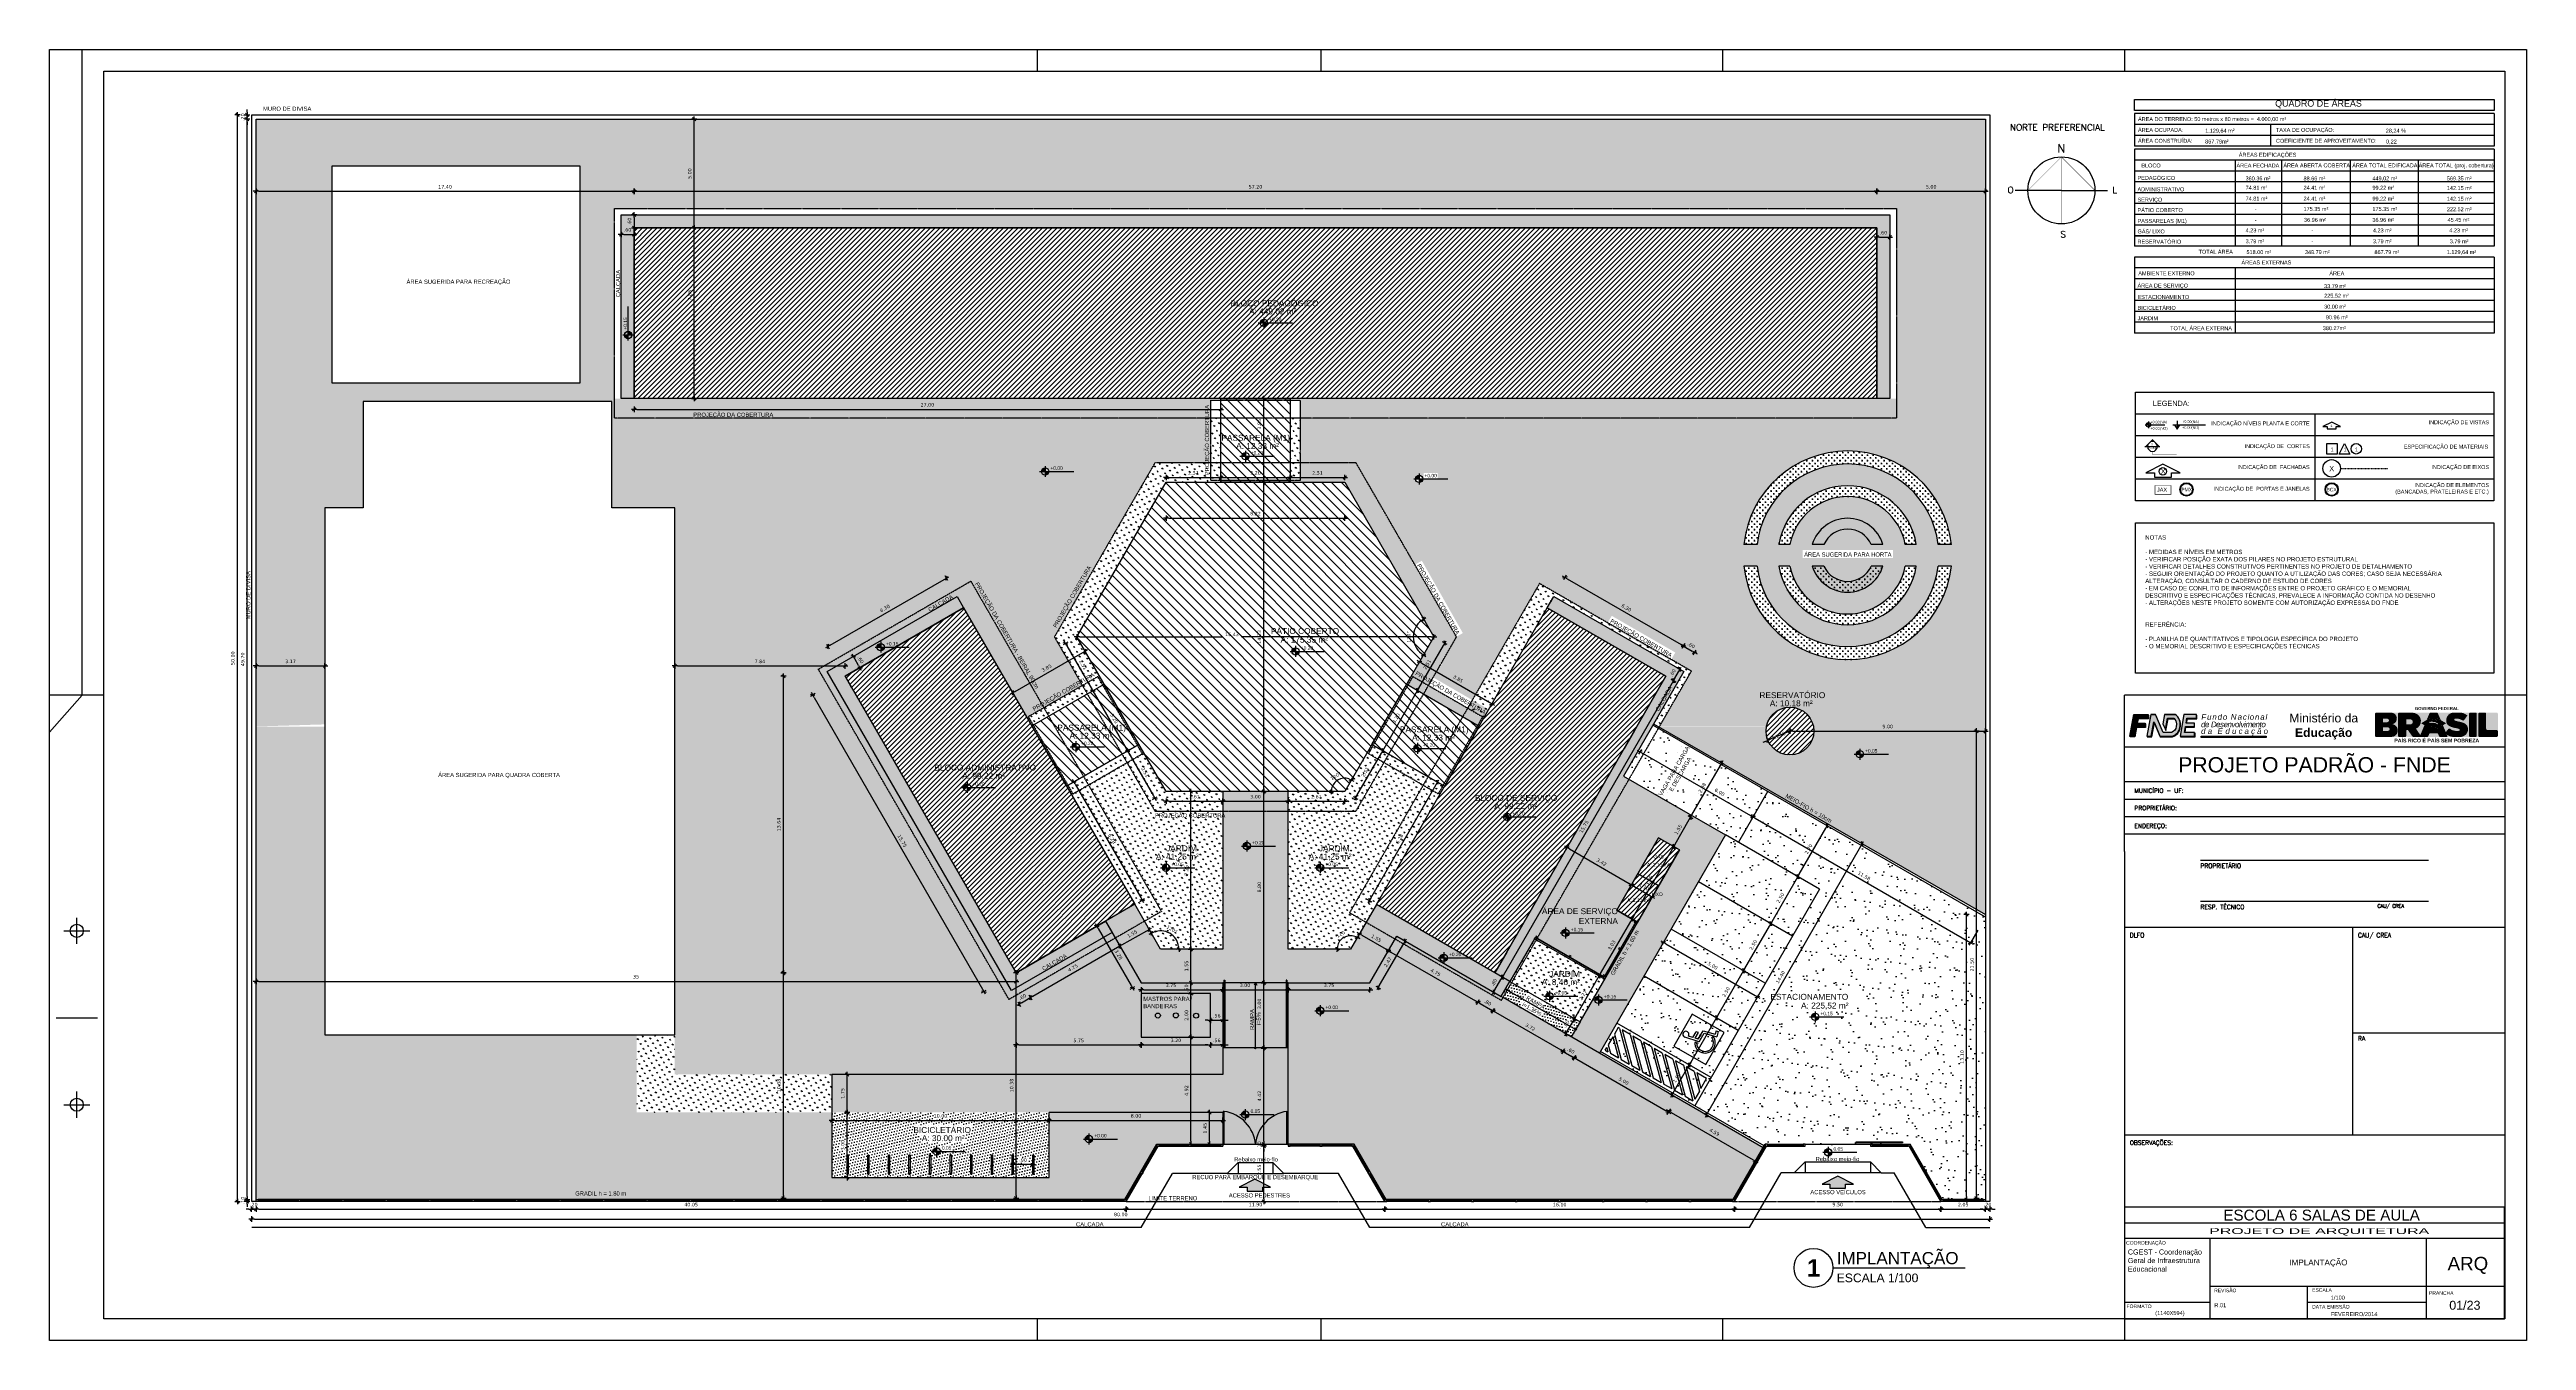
# Paper-space layout '6-ARQ-IMP-GER0-01_R01' of a CAD drawing. Extents: x 2414 to 3554, y -701 to -107.
# The model-space entities are those that its viewports show. They can reach past a viewport. Long polylines and large blocks are cut down to what shows.
import ezdxf
from ezdxf.enums import TextEntityAlignment as Align

# ---------------------------------------------------------------- set-up
doc = ezdxf.new("R2010")
doc.units = 0
doc.header["$LTSCALE"] = 0.005
doc.header["$PDMODE"] = 3
for name, pattern in [('C5', [60, 50, -5, 0, -5]), ('CONTINU', [0]), ('DASHDOT', [25.4, 12.7, -6.35, 0, -6.35]), ('DEFAULT', [0]), ('HIDDEN', [9.525, 6.35, -3.175]), ('TRACEJADO_G', [0.375, 0.25, -0.125])]:
    doc.linetypes.add(name, pattern=pattern)
doc.layers.get('0').update_dxf_attribs({"linetype": 'CONTINUOUS'})
doc.layers.get('DEFPOINTS').update_dxf_attribs({"linetype": 'CONTINUOUS'})
for name, color, linetype in [('251', 251, 'CONTINUOUS'), ('A-COTAS', 1, 'CONTINUOUS'), ('A-MURO', 2, 'CONTINUOUS'), ('A-PARED', 5, 'CONTINUOUS'), ('A-PARED-PISOS', 2, 'CONTINUOUS'), ('A-PAREDE', 5, 'CONTINUOUS'), ('A-PISOS', 2, 'CONTINUOUS'), ('A-PISOS-CTEL', 2, 'TRACEJADO_G'), ('A-PISOS-NIVEL', 1, 'CONTINUOUS'), ('A-PROJCOBERTURA', 7, 'HIDDEN'), ('A-SIMBO', 2, 'CONTINUOUS'), ('AR-PIS', 1, 'CONTINUOUS'), ('AR-VEGETAÇÃO_árvores', 96, 'HIDDEN'), ('ARQ-CTA-1_100', 1, 'CONTINUOUS'), ('ARQ-EQP-VISTA', 1, 'CONTINUOUS'), ('ARQ-EXO-1_100', 251, 'C5'), ('ARQ-HTC', 9, 'CONTINUOUS'), ('ARQ-PIS-VISTA', 8, 'CONTINUOUS'), ('ARQ-SMB-1_025', 1, 'CONTINUOUS'), ('ARQ-SMB-1_050', 1, 'CONTINUOUS'), ('ARQ-SMB-1_100', 1, 'CONTINUOUS'), ('ARQ-TXT-1_050', 2, 'CONTINUOUS'), ('ARQ-TXT-1_075', 2, 'CONTINUOUS'), ('ARQ-TXT-1_100', 2, 'CONTINUOUS'), ('BL-CRM-03', 6, 'CONTINUOUS'), ('BL-PRA-01', 1, 'CONTINUOUS'), ('C50', 1, 'DEFAULT'), ('CHAMADA', 1, 'CONTINUOUS'), ('cor', 7, 'CONTINUOUS'), ('DEFAULT', 7, 'DEFAULT'), ('PAREDE2', 140, 'CONTINUOUS'), ('PORTAL_VTA_DIST', 2, 'CONTINUOUS'), ('PORTAL_VTA_PROX', 1, 'CONTINUOUS'), ('PRA', 1, 'CONTINUOUS'), ('VIEWPORT', 8, 'CONTINUOUS')]:
    doc.layers.add(name, color=color, linetype=linetype)
doc.layers.get('VIEWPORT').off()
doc.styles.add('50', font='arial.ttf', dxfattribs={"height": 0.08})
doc.styles.add('A16', font='arial.ttf', dxfattribs={"height": 0.16})
doc.styles.add('A16-E50', font='arial.ttf', dxfattribs={"height": 0.08})
doc.styles.add('A20', font='arial.ttf', dxfattribs={"height": 0.2})
doc.styles.add('A26', font='arial.ttf', dxfattribs={"height": 0.26})
doc.styles.add('A36', font='arial.ttf', dxfattribs={"height": 0.36})
doc.styles.add('A40', font='arial.ttf', dxfattribs={"width": 1.1, "height": 0.4})
doc.styles.add('A60', font='arial.ttf', dxfattribs={"height": 0.6})
doc.styles.add('CastleT', font='')
doc.styles.add('ESC-50-A20', font='arial.ttf', dxfattribs={"height": 0.1})
doc.styles.add('FNDE', font='arial.ttf', dxfattribs={"height": 4.5})
doc.styles.add('FNDE Texto Cota 0100', font='verdana.ttf', dxfattribs={"height": 0.16})
doc.styles.add('R60', font='SIMPLEX.SHX', dxfattribs={"height": 0.16})
doc.styles.add('R80', font='SIMPLEX.SHX', dxfattribs={"height": 0.2})
doc.styles.get("Standard").update_dxf_attribs({"font": 'simplex.shx'})
doc.styles.add('STYLE1', font='arial.ttf', dxfattribs={"height": 0.2})
doc.styles.add('TAG ESCALA', font='arial.ttf', dxfattribs={"height": 2.5})
doc.styles.add('TAG NUMERO', font='arialbd.ttf', dxfattribs={"height": 5})
doc.styles.add('TAG TITULO', font='arial.ttf', dxfattribs={"height": 3.5})
doc.styles.get('CastleT').set_extended_font_data('CastleT')
doc.dimstyles.new('FNDE 1-0100', dxfattribs={"dimscale": 2.5, "dimtxt": 0.16, "dimasz": 0.05, "dimexe": 0.15, "dimexo": 0.15, "dimgap": 0.05, "dimtad": 1, "dimzin": 4, "dimdsep": 46, "dimtxsty": 'FNDE Texto Cota 0100', "dimblk": 'tic', "dimcen": 0.15, "dimdle": 0.15, "dimse1": 1, "dimse2": 1, "dimclrd": 251, "dimclre": 251, "dimclrt": 256, "dimaunit": 1, "dimadec": 3, "dimazin": 0, "dimtfac": 1, "dimtix": 1, "dimtmove": 2, "dimatfit": 3, "dimldrblk": 'tic', "dimfxl": 0.15, "dimtvp": 1, "dimtolj": 1, "dimtzin": 0, "dimarcsym": 0})
pattern_1 = [(0, (227.81158, 52.8479), (0.127, 0.127), [0.0635, -0.1905]), (90, (227.84333, 52.81615), (-0.127, 0.127), [0.0635, -0.1905])]
pattern_2 = [(45, (84.715, 34.55552), (-0.1122532, 0.1122532), [])]
pattern_3 = [(165, (84.715, 34.55552), (-0.09420631, -0.10623757), [0, -0.127])]
pattern_4 = [(255, (84.715, 34.55552), (0.127, -0.21997045), [0.047625, -0.31158524]), (210, (84.715, 34.55552), (0.127, -0.21997045), [0.047625, -0.206375]), (300, (84.715, 34.55552), (0.21997045, 0.127), [0.047625, -0.206375])]
pattern_5 = [(135, (84.715, 34.55552), (-0.2245064, -0.2245064), [])]

# ---------------------------------------------------------------- blocks, each defined once
blk = doc.blocks.new('TituloDesenho')
at = {"color": 251}
blk.add_circle((0, 0), 0.5, dxfattribs=at)
at = {"style": 'CastleT'}
blk.add_attdef('N', text='', height=0.425, dxfattribs=at).set_placement((0, 0), align=Align.MIDDLE_CENTER)
for tag, p in [('TÍTULO', (0.596, 0.097)), ('ESCALA', (0.596, -0.365))]:
    blk.add_attdef(tag, p, '', height=0.3, dxfattribs=at)
blk = doc.blocks.new('FNDE')
blk.add_hatch(color=30).paths.add_polyline_path([(32.9, 0), (32.9, -0.6), (62.8, -0.6), (62.8, 0)])
at = {"layer": 'BL-CRM-03'}
blk.add_hatch(color=170, dxfattribs=at).paths.add_polyline_path([(3.2, 5.9), (3.6, 8.3), (8.4, 8.3), (8.4, 10), (1.8, 10), (0, 0), (2.1, 0), (2.9, 4.2), (7, 4.2), (7, 5.9)])
h = blk.add_hatch(color=170, dxfattribs=at)
h.paths.add_polyline_path([(1.8, 10), (0, 0), (2.1, 0), (2.9, 4.2), (7, 4.2), (7, 5.9), (3.2, 5.9), (3.6, 8.3), (8.4, 8.3), (8.4, 10)], flags=17)
h.paths.add_polyline_path([(1.8, 10), (0, 0)], flags=0)
h.paths.add_polyline_path([(0, 0), (1.8, 10), (8.4, 10), (8.4, 8.3), (3.6, 8.3), (3.2, 5.9), (7, 5.9), (7, 4.2), (2.9, 4.2), (2.1, 0)], flags=17)
h = blk.add_hatch(color=170, dxfattribs=at)
h.paths.add_polyline_path([(1.8, 10), (0, 0), (2.1, 0), (2.9, 4.2), (7, 4.2), (7, 5.9), (3.2, 5.9), (3.6, 8.3), (8.4, 8.3), (8.4, 10)], flags=17)
h.paths.add_polyline_path([(1.8, 10), (0, 0)], flags=0)
h.paths.add_polyline_path([(0, 0), (1.8, 10), (8.4, 10), (8.4, 8.3), (3.6, 8.3), (3.2, 5.9), (7, 5.9), (7, 4.2), (2.9, 4.2), (2.1, 0)], flags=17)
h = blk.add_hatch(color=170, dxfattribs=at)
h.paths.add_polyline_path([(1.8, 10), (0, 0), (2.1, 0), (2.9, 4.2), (7, 4.2), (7, 5.9), (3.2, 5.9), (3.6, 8.3), (8.4, 8.3), (8.4, 10)], flags=17)
h.paths.add_polyline_path([(1.8, 10), (0, 0)], flags=0)
h.paths.add_polyline_path([(0, 0), (1.8, 10), (8.4, 10), (8.4, 8.3), (3.6, 8.3), (3.2, 5.9), (7, 5.9), (7, 4.2), (2.9, 4.2), (2.1, 0)], flags=17)
h = blk.add_hatch(color=170, dxfattribs=at)
h.paths.add_polyline_path([(1.8, 10), (0, 0), (2.1, 0), (2.9, 4.2), (7, 4.2), (7, 5.9), (3.2, 5.9), (3.6, 8.3), (8.4, 8.3), (8.4, 10)], flags=17)
h.paths.add_polyline_path([(1.8, 10), (0, 0)], flags=0)
h.paths.add_polyline_path([(0, 0), (1.8, 10), (8.4, 10), (8.4, 8.3), (3.6, 8.3), (3.2, 5.9), (7, 5.9), (7, 4.2), (2.9, 4.2), (2.1, 0)], flags=17)
h = blk.add_hatch(color=7, dxfattribs=at)
h.paths.add_polyline_path([(8.6, 8), (8.6, 9.7), (8.4, 9.7), (8.4, 8.3), (3.6, 8.3), (3.2, 5.9), (3.4, 5.9), (3.8, 8)])
h.paths.add_polyline_path([(2.9, 4.2), (2.1, 0), (0.2, 0), (0.2, -0.3), (2.3, -0.3), (3.1, 3.9), (7.2, 3.9), (7.2, 5.6), (7, 5.6), (7, 4.2)])
h = blk.add_hatch(color=170, dxfattribs=at)
h.paths.add_polyline_path([(11.8, 10), (9.6, 10), (7.8, 0), (9.9, 0), (11.1, 6.5), (11.3, 6.1), (11.3, 6.1), (13.8, 0), (19.5, 0, 0.279763), (23.1, 4, 0.314697), (20.8, 10), (16, 10), (15.2, 5.6), (16.4, 3), (17.4, 8.3), (20.2, 8.3, -0.285658), (21.4, 4.4, -0.266372), (19.2, 1.7), (15.3, 1.7)])
h.paths.add_polyline_path([(23.1, 0), (29.8, 0), (29.8, 1.7), (25.1, 1.7), (25.6, 4.4), (29.7, 4.4), (29.7, 5.9), (25.9, 5.9), (26.3, 8.3), (30.7, 8.3), (30.7, 10), (24.9, 10)])
h = blk.add_hatch(color=7, dxfattribs=at)
h.paths.add_polyline_path([(10.1, -0.3), (11.3, 6.1), (11.1, 6.5), (9.9, 0), (8, 0), (8, -0.3)])
h.paths.add_polyline_path([(19.7, -0.3, 0.279763), (23.2, 3.7, 0.192498), (22.7, 7.8, -0.174547), (23.1, 4, -0.279763), (19.5, 0), (13.8, 0), (14, -0.3)])
h.paths.add_polyline_path([(17.6, 8), (20.4, 8, -0.080504), (21.2, 7, 0.105578), (20.2, 8.3), (17.4, 8.3), (16.4, 3), (16.6, 2.6)])
h = blk.add_hatch(color=7, dxfattribs=at)
h.paths.add_polyline_path([(30.9, 8), (30.9, 9.7), (30.7, 9.7), (30.7, 8.3), (26.3, 8.3), (25.9, 5.9), (26.1, 5.9), (26.5, 8)])
h.paths.add_polyline_path([(29.8, 4.1), (29.8, 5.6), (29.7, 5.6), (29.7, 4.4), (25.6, 4.4), (25.1, 1.7), (25.4, 1.7), (25.8, 4.1)])
h.paths.add_polyline_path([(30, -0.3), (30, 1.3), (29.8, 1.3), (29.8, 0), (23.3, 0), (23.3, -0.3)])
at = {"color": 170}
for p, q in [((7, 5.9), (7, 4.2)), ((9.8, 10), (11.8, 10)), ((16, 10), (20.7, 10))]:
    blk.add_line(p, q, dxfattribs=at)
for points in [[(1.8, 10), (0, 0), (1.8, 10), (8.4, 10), (8.4, 8.3), (3.6, 8.3), (3.2, 5.9), (7, 5.9), (7, 4.2), (2.9, 4.2), (2.1, 0), (0, 0)], [(15.4, 1.7), (12, 9.7), (12, 9.7)]]:
    blk.add_lwpolyline(points, dxfattribs=at)
at = {"color": 7}
for points in [[(7, 5.6), (7.2, 5.6), (7.2, 3.9), (3.1, 3.9), (2.3, -0.3), (0.2, -0.3), (0.2, 0)], [(8.4, 9.7), (8.6, 9.7), (8.6, 8), (3.8, 8), (3.4, 5.9)], [(23.3, 0), (23.3, -0.3), (30, -0.3), (30, 1.3), (29.8, 1.3)], [(25.4, 1.7), (25.8, 4.1), (29.8, 4.1), (29.8, 5.6), (29.7, 5.6)], [(26.1, 5.9), (26.5, 8), (30.9, 8), (30.9, 9.7), (30.7, 9.7)]]:
    blk.add_lwpolyline(points, dxfattribs=at)
at = {"color": 170}
blk.add_lwpolyline([(23, 3.9, 0.319097), (20.8, 10), (16, 10), (15.2, 5.6), (16.4, 3), (17.4, 8.3), (20.2, 8.3, -0.285658), (21.4, 4.4, -0.266372), (19.2, 1.7), (15.3, 1.7), (11.8, 10), (9.6, 10), (7.8, 0), (9.9, 0), (11.1, 6.5), (13.8, 0), (19.5, 0, 0.284541), (23.1, 4.1)], format="xyb", dxfattribs=at)
at = {"color": 7}
for points in [[(8, 0), (8, -0.3), (10.1, -0.3), (11.3, 6.1), (14, -0.3), (19.7, -0.3, 0.284541), (23.2, 3.8)], [(16.4, 3), (16.6, 2.6), (17.6, 8), (20.4, 8, -0.080504), (21.2, 7)], [(23.2, 3.6, 0.196648), (22.7, 7.8, 0.196648)]]:
    blk.add_lwpolyline(points, format="xyb", dxfattribs=at)
at = {"color": 170}
blk.add_lwpolyline([(30.7, 10), (24.9, 10), (23.1, 0), (29.8, 0), (29.8, 1.7), (25.1, 1.7), (25.6, 4.4), (29.7, 4.4), (29.7, 5.9), (25.9, 5.9), (26.3, 8.3), (30.7, 8.3)], close=True, dxfattribs=at)
at = {"color": 30}
blk.add_lwpolyline([(32.9, 0), (62.8, 0), (62.8, -0.6), (32.9, -0.6)], close=True, dxfattribs=at)
at = {"color": 7, "char_height": 2.6, "width": 43.228, "attachment_point": 1, "style": 'FNDE'}
for s, insert in [('{\\fArial|b0|i1|c0|p34;\\T0.9;de Desenvolvimento}', (32.8, 6.7)), ('{\\fArial|b0|i1|c238|p34;\\T1.5;da Educaçăo\\T1.4; }', (32.8, 3.6)), ('{\\fArial|b0|i1|c238|p34;\\T1.2;Fundo Nacional\\fArial|b0|i0|c238|p34;\\T1; }', (32.9, 10.1))]:
    blk.add_mtext(s, dxfattribs=dict(at, insert=insert))
blk = doc.blocks.new('CARIMBO')
at = {"true_color": 0x124700}
blk.add_hatch(color=88, dxfattribs=at).paths.add_polyline_path([(751.27, 738.36), (751.27, 738.36), (750.84, 738.11), (750.42, 738.36), (750.42, 738.36), (750.84, 738.08)])
at = {"layer": 'cor'}
h = blk.add_hatch(color=88, dxfattribs=at)
h.set_gradient(color1=(18, 71, 0), color2=(43, 173, 0), rotation=45, tint=1)
h.paths.add_polyline_path([(748.96, 738.41, 0.866951), (748.88, 738.94), (748.2, 738.94, 0.414214), (748.14, 738.88), (748.14, 737.88, 0.414214), (748.2, 737.82), (748.89, 737.82, 0.912014)])
h.paths.add_polyline_path([(748.74, 738.1), (748.51, 738.1), (748.51, 738.26), (748.74, 738.26, -1)], flags=16)
h.paths.add_polyline_path([(748.71, 738.5), (748.51, 738.5), (748.51, 738.66), (748.71, 738.66, -1)], flags=16)
at = {"layer": 'cor', "true_color": 0xf7d426}
h = blk.add_hatch(color=40, dxfattribs=at)
h.paths.add_polyline_path([(753.26, 738.2, 0.414214), (753.32, 738.14), (753.74, 738.14, -0.414214), (753.8, 738.08), (753.8, 738.88, 0.414214), (753.74, 738.94), (753.21, 738.94, -0.414214), (753.26, 738.88)])
h.paths.add_polyline_path([(752.9, 738.88, -0.414214), (752.95, 738.94), (752.78, 738.94, -0.414214), (752.83, 738.88), (752.83, 737.88, -0.414214), (752.78, 737.82), (752.95, 737.82, -0.414214), (752.9, 737.88)])
h.paths.add_polyline_path([(750.03, 738.2), (750.23, 737.91), (750.42, 738.36), (750.27, 738.45), (750.52, 738.6), (750.65, 738.9, -0.301755), (750.7, 738.94), (749.8, 738.94, -0.047823), (749.97, 738.92, -0.713696)])
h.paths.add_polyline_path([(749.58, 738.4), (749.77, 738.4, 1), (749.77, 738.63), (749.58, 738.63)])
h.paths.add_polyline_path([(749.91, 737.82, -0.246669), (749.86, 737.85), (749.67, 738.12, 0.736091), (749.58, 738.1), (749.58, 737.88, -0.414214), (749.53, 737.82)])
h.paths.add_polyline_path([(748.74, 738.1, 1), (748.74, 738.26), (748.51, 738.26), (748.51, 738.1)])
h.paths.add_polyline_path([(748.51, 738.66), (748.51, 738.5), (748.71, 738.5, 1), (748.71, 738.66)])
h.paths.add_polyline_path([(750.69, 737.99, 0.301755), (750.64, 737.96), (750.6, 737.86, -0.301755), (750.55, 737.82), (751.14, 737.82, -0.301755), (751.09, 737.86), (751.05, 737.96, 0.301755), (751, 737.99)])
h.paths.add_polyline_path([(749.26, 738.94), (748.88, 738.94, -0.866951), (748.96, 738.41, -0.878048), (748.91, 737.82), (749.26, 737.82, -0.414214), (749.2, 737.88), (749.2, 738.88, -0.414214)])
at = {"layer": 'cor'}
h = blk.add_hatch(color=88, dxfattribs=at)
h.set_gradient(color1=(18, 71, 0), color2=(43, 173, 0), rotation=45, tint=1)
h.paths.add_polyline_path([(749.2, 737.88, 0.414214), (749.26, 737.82), (749.53, 737.82, 0.414214), (749.58, 737.88), (749.58, 738.1, -0.736091), (749.67, 738.12), (749.86, 737.85, 0.246669), (749.91, 737.82), (750.24, 737.82, -0.536387), (750.21, 737.86), (750.23, 737.91), (750.03, 738.2, 0.713696), (749.97, 738.92, 0.062724), (749.75, 738.94), (749.26, 738.94, 0.414214), (749.2, 738.88)])
h.paths.add_polyline_path([(749.58, 738.4), (749.58, 738.63), (749.77, 738.63, -1), (749.77, 738.4)], flags=16)
h = blk.add_hatch(color=88, dxfattribs=at)
h.set_gradient(color1=(18, 71, 0), color2=(43, 173, 0), rotation=45, tint=1)
h.paths.add_polyline_path([(750.64, 737.96, -0.301755), (750.69, 737.99), (751, 737.99, -0.301755), (751.05, 737.96), (751.09, 737.86, 0.301755), (751.14, 737.82), (751.45, 737.82, 0.536387), (751.48, 737.86), (751.27, 738.36), (750.84, 738.11), (750.42, 738.36), (750.21, 737.86, 0.536387), (750.24, 737.82), (750.55, 737.82, 0.301755), (750.6, 737.86)])
h.paths.add_polyline_path([(751.17, 738.6), (751.04, 738.9, 0.301755), (750.99, 738.94), (750.7, 738.94, 0.301755), (750.65, 738.9), (750.52, 738.6), (750.84, 738.79)])
h = blk.add_hatch(color=40, dxfattribs=at)
h.set_gradient(color1=(243, 175, 18), color2=(255, 127, 0), rotation=270, tint=1, name='HEMISPHERICAL')
h.paths.add_polyline_path([(751.42, 738.45), (750.84, 738.79), (750.27, 738.45), (750.84, 738.11)])
h.paths.add_polyline_path([(750.64, 738.45, -1), (751.05, 738.45, -1)], flags=16)
at = {"layer": 'cor', "true_color": 0xf4df43}
h = blk.add_hatch(color=53, dxfattribs=at)
edge = h.paths.add_edge_path()
edge.add_spline(control_points=[(751.6, 738.2), (751.62, 738.18), (751.69, 738.13), (751.83, 738.1), (751.96, 738.09), (752.04, 738.11), (752.05, 738.16), (752.01, 738.19), (751.93, 738.22), (751.78, 738.24), (751.6, 738.29), (751.44, 738.41), (751.42, 738.56), (751.43, 738.69), (751.49, 738.81), (751.58, 738.89), (751.64, 738.92), (751.72, 738.94)], knot_values=[0.065919, 0.065919, 0.065919, 0.065919, 0.132216, 0.300366, 0.426053, 0.481008, 0.522695, 0.580041, 0.634819, 0.765803, 0.969397, 1.125194, 1.241711, 1.336641, 1.472206, 1.56492, 1.65521, 1.65521, 1.65521, 1.65521], degree=3, periodic=0)
edge.add_line((751.72, 738.94), (750.99, 738.94))
edge.add_arc((750.99, 738.88), 0.0573, 22.8342, 90, ccw=False)
edge.add_line((751.04, 738.9), (751.17, 738.6))
edge.add_line((751.17, 738.6), (751.42, 738.45))
edge.add_line((751.42, 738.45), (751.27, 738.36))
edge.add_line((751.27, 738.36), (751.4, 738.04))
edge.add_line((751.4, 738.04), (751.52, 738.19))
edge.add_arc((751.56, 738.15), 0.0566, 53.721, 142.0364, ccw=False)
edge = h.paths.add_edge_path()
edge.add_arc((752.52, 738.88), 0.0573, 90, 180, ccw=False)
edge.add_line((752.52, 738.94), (752.11, 738.94))
edge.add_arc((751.99, 738.31), 0.642, 51.0519, 79.1443, ccw=False)
edge.add_line((752.4, 738.81), (752.25, 738.6))
edge.add_arc((752.2, 738.63), 0.0573, 236.5787, 324.3401, ccw=False)
edge.add_spline(control_points=[(752.17, 738.58), (752.13, 738.61), (752.04, 738.65), (751.91, 738.67), (751.79, 738.66), (751.8, 738.58), (751.92, 738.54), (752.12, 738.51), (752.37, 738.42), (752.45, 738.18), (752.38, 737.95), (752.25, 737.86), (752.12, 737.82)], knot_values=[0.044554, 0.044554, 0.044554, 0.044554, 0.150842, 0.328725, 0.389861, 0.448625, 0.477745, 0.709396, 0.965606, 1.159666, 1.316654, 1.549437, 1.549437, 1.549437, 1.549437], degree=3, periodic=0)
edge.add_line((752.12, 737.82), (752.52, 737.82))
edge.add_arc((752.52, 737.88), 0.0573, 180, 270, ccw=False)
edge.add_line((752.47, 737.88), (752.47, 738.88))
edge = h.paths.add_edge_path()
edge.add_spline(control_points=[(751.74, 737.82), (751.65, 737.83), (751.57, 737.86), (751.49, 737.9), (751.46, 737.92)], knot_values=[0.075756, 0.075756, 0.075756, 0.075756, 0.2593, 0.320309, 0.320309, 0.320309, 0.320309], degree=3, periodic=0)
edge.add_line((751.46, 737.92), (751.48, 737.86))
edge.add_arc((751.45, 737.85), 0.0286, -90, 22.8342, ccw=False)
edge.add_line((751.45, 737.82), (751.74, 737.82))
at = {"layer": 'cor'}
h = blk.add_hatch(color=88, dxfattribs=at)
h.set_gradient(color1=(18, 71, 0), color2=(43, 173, 0), rotation=45, tint=1)
edge = h.paths.add_edge_path()
edge.add_spline(control_points=[(752.12, 737.82), (752.25, 737.86), (752.38, 737.95), (752.45, 738.18), (752.37, 738.42), (752.12, 738.51), (751.92, 738.54), (751.8, 738.58), (751.79, 738.66), (751.91, 738.67), (752.04, 738.65), (752.13, 738.61), (752.17, 738.58)], knot_values=[0.044554, 0.044554, 0.044554, 0.044554, 0.277337, 0.434326, 0.628385, 0.884595, 1.116246, 1.145366, 1.20413, 1.265267, 1.443149, 1.549437, 1.549437, 1.549437, 1.549437], degree=3, periodic=0)
edge.add_arc((752.2, 738.63), 0.0573, 236.5787, 324.3401)
edge.add_line((752.25, 738.6), (752.4, 738.81))
edge.add_arc((751.99, 738.31), 0.642, 51.0519, 79.1443)
edge.add_line((752.11, 738.94), (751.72, 738.94))
edge.add_spline(control_points=[(751.72, 738.94), (751.64, 738.92), (751.58, 738.89), (751.49, 738.81), (751.43, 738.69), (751.42, 738.56), (751.44, 738.41), (751.6, 738.29), (751.78, 738.24), (751.93, 738.22), (752.01, 738.19), (752.05, 738.16), (752.04, 738.11), (751.96, 738.09), (751.83, 738.1), (751.69, 738.13), (751.62, 738.18), (751.6, 738.2)], knot_values=[0.065919, 0.065919, 0.065919, 0.065919, 0.15621, 0.248924, 0.384488, 0.479419, 0.595936, 0.751732, 0.955327, 1.08631, 1.141089, 1.198434, 1.240121, 1.295076, 1.420763, 1.588913, 1.65521, 1.65521, 1.65521, 1.65521], degree=3, periodic=0)
edge.add_arc((751.56, 738.15), 0.0566, 53.721, 142.0364)
edge.add_line((751.52, 738.19), (751.4, 738.04))
edge.add_line((751.4, 738.04), (751.46, 737.92))
edge.add_spline(control_points=[(751.46, 737.92), (751.49, 737.9), (751.57, 737.86), (751.65, 737.83), (751.74, 737.82)], knot_values=[0.075756, 0.075756, 0.075756, 0.075756, 0.136765, 0.320309, 0.320309, 0.320309, 0.320309], degree=3, periodic=0)
edge.add_line((751.74, 737.82), (752.12, 737.82))
h = blk.add_hatch(color=88, dxfattribs=at)
h.set_gradient(color1=(18, 71, 0), color2=(43, 173, 0), rotation=45, tint=1)
h.paths.add_polyline_path([(752.83, 738.88, 0.414214), (752.78, 738.94), (752.52, 738.94, 0.414214), (752.47, 738.88), (752.47, 737.88, 0.414214), (752.52, 737.82), (752.78, 737.82, 0.414214), (752.83, 737.88)])
h = blk.add_hatch(color=88, dxfattribs=at)
h.set_gradient(color1=(18, 71, 0), color2=(43, 173, 0), rotation=45, tint=1)
h.paths.add_polyline_path([(753.26, 738.88, 0.414214), (753.21, 738.94), (752.95, 738.94, 0.414214), (752.9, 738.88), (752.9, 737.88, 0.414214), (752.95, 737.82), (753.74, 737.82, 0.414214), (753.8, 737.88), (753.8, 738.08, 0.414214), (753.74, 738.14), (753.32, 738.14, -0.414214), (753.26, 738.2)])
h = blk.add_hatch(color=171, dxfattribs=at)
h.set_gradient(color1=(102, 140, 255), color2=(10, 65, 153), rotation=270, tint=1, name='HEMISPHERICAL')
h.paths.add_polyline_path([(750.65, 738.51, -0.20647), (751.04, 738.43, 0.021018), (751.05, 738.45, 0.855475)])
h.paths.add_polyline_path([(751.04, 738.4, 0.224005), (750.65, 738.47, 0.030255), (750.64, 738.45, 0.871589)])
at = {"layer": 'PRA', "color": 2}
for p, q in [((754.11, 739.75), (736.61, 739.75)), ((736.61, 732.55), (736.61, 739.75)), ((754.11, 737.35), (736.61, 737.35)), ((754.11, 737.35), (736.61, 737.35)), ((754.11, 735.75), (736.61, 735.75)), ((754.11, 734.95), (736.61, 734.95)), ((754.11, 734.15), (736.61, 734.15)), ((754.11, 733.35), (736.61, 733.35)), ((736.61, 732.55), (736.61, 711.05)), ((750.61, 732.14), (740.11, 732.14)), ((750.61, 730.25), (740.11, 730.25)), ((754.11, 729.05), (736.61, 729.05)), ((747.11, 729.05), (747.11, 719.49)), ((747.11, 724.2), (754.11, 724.2)), ((754.11, 719.49), (736.61, 719.49)), ((736.61, 715.47), (754.11, 715.47)), ((736.61, 714.75), (754.11, 714.75)), ((740.56, 711.05), (740.56, 714.75)), ((750.51, 711.05), (750.51, 714.75)), ((754.11, 712.53), (740.56, 712.53)), ((745.03, 711.05), (745.03, 712.53)), ((740.56, 711.79), (736.61, 711.79)), ((750.51, 711.79), (745.03, 711.79))]:
    blk.add_line(p, q, dxfattribs=at)
at = {"layer": 'PRA', "color": 4}
blk.add_lwpolyline([(736.61, 711.05), (754.11, 711.05), (754.11, 716.19), (736.61, 716.19)], close=True, dxfattribs=at)
at = {"layer": 'PRA', "color": 7, "xscale": 0.1000000000000227, "yscale": 0.1000000000000227, "zscale": 0.1000000000000227}
blk.add_blockref('FNDE', (736.86, 737.86), dxfattribs=at)
at = {"color": 7, "width": 5.5767, "attachment_point": 1, "style": '50'}
for s, insert, char_height in [('\\pi1.7847;{\\fArial|b1|i0|c0|p34;GOVERNO FEDERAL}', (748.19, 739.2), 0.1432), ('\\pi0.84331;{\\fArial|b1|i0|c0|p34;PAÍS RICO É PAÍS SEM POBREZA}', (748.19, 737.74), 0.1718)]:
    blk.add_mtext(s, dxfattribs=dict(at, insert=insert, char_height=char_height))
at = {"layer": 'PRA', "color": 4, "style": 'A36'}
blk.add_text('PROJETO PADRÃO - FNDE', height=0.7, dxfattribs=at).set_placement((745.36, 736.19), align=Align.CENTER)
at = {"layer": 'PRA', "color": 2, "style": 'R80'}
for s, p in [('MUNICÍPIO - UF:', (737.07, 735.35)), ('PROPRIETÁRIO:', (737.07, 734.55)), ('ENDEREÇO:', (737.07, 733.73))]:
    blk.add_text(s, height=0.2, dxfattribs=at).set_placement(p, align=Align.MIDDLE_LEFT)
for s, p in [('PROPRIETÁRIO', (740.11, 731.99)), ('RESP. TÉCNICO', (740.11, 730.1)), ('DLFO', (736.86, 728.8)), ('CAU/ CREA', (747.36, 728.8)), ('OBSERVAÇÕES:', (736.86, 719.25))]:
    blk.add_text(s, height=0.2, dxfattribs=at).set_placement(p, align=Align.TOP_LEFT)
at = {"layer": 'PRA', "color": 3}
blk.add_text('CAU/ CREA ', height=0.16, dxfattribs=at).set_placement((748.26, 729.96))
at = {"layer": 'PRA', "color": 2}
for s, height, style, p in [('RA', 0.2, 'R80', (747.36, 723.85)), ('COORDENAÇÃO', 0.1646, 'A16', (736.69, 714.46)), ('FORMATO', 0.165, 'A16', (736.71, 711.54)), ('REVISÃO', 0.165, 'A16', (740.74, 712.27)), ('ESCALA', 0.165, 'A16', (745.25, 712.29)), ('DATA EMISSÃO', 0.1646, 'A16', (745.25, 711.52)), ('PRANCHA', 0.165, 'A16', (750.63, 712.15))]:
    blk.add_text(s, height=height, dxfattribs=dict(at, style=style)).set_placement(p)
at = {"layer": 'PRA', "color": 2, "insert": (743.53, 738.89), "char_height": 0.4, "width": 4.4424, "attachment_point": 1, "style": 'FNDE'}
blk.add_mtext('\\pi0.66992;{\\fArial|b0|i0|c238|p34;Ministério} da{\\fArial|b0|i0|c238|p34; \\P\\pi0.93159;\\fArial|b1|i0|c238|p34;Educação}', dxfattribs=at)
at = {"layer": 'PRA', "color": 4, "insert": (740.97, 716.07), "char_height": 0.5, "width": 59.7103, "attachment_point": 1, "style": 'A36'}
blk.add_mtext(' ESCOLA 6 SALAS DE AULA', dxfattribs=at)
at = {"layer": 'PRA', "color": 3, "insert": (736.77, 714.24), "char_height": 0.2362, "width": 36.2642, "attachment_point": 1, "style": 'A20'}
blk.add_mtext('{\\fArial|b0|i0|c238|p34;CGEST - }C{\\fArial|b0|i0|c238|p34;oordenação }\\PG{\\fArial|b0|i0|c238|p34;eral de }I{\\fArial|b0|i0|c238|p34;nfraestrutura} \\PEducacional', dxfattribs=at)
at = {"layer": 'PRA', "color": 3, "style": 'A20'}
for tag, p, height in [('MUNICIPIO', (741.24, 735.25), 0.2), ('ENDEREÇO', (741.24, 733.74), 0.2), ('DESENHO', (738.03, 711.22), 0.185), ('R-01', (740.75, 711.9), 0.185), ('R-02', (740.75, 711.55), 0.185), ('R-03', (740.75, 711.21), 0.185), ('ESCALA', (746.11, 711.93), 0.185), ('DATA', (746.11, 711.17), 0.185)]:
    blk.add_attdef(tag, p, '', height=height, dxfattribs=at)
at = {"layer": 'PRA', "color": 4, "style": 'A26'}
for tag, p in [('DESCRIÇÃO-1', (745.54, 714.27)), ('DESCRIÇÃO-2', (745.54, 713.64)), ('DESCRIÇÃO-3', (745.54, 713.03))]:
    blk.add_attdef(tag, text='', height=0.267, dxfattribs=at).set_placement(p, align=Align.MIDDLE_CENTER)
at = {"layer": 'PRA', "color": 6}
for tag, height, style, p in [('ARQ', 0.617, 'A60', (752.41, 713.59)), ('00/00', 0.411, 'A40', (752.28, 711.67))]:
    blk.add_attdef(tag, text='', height=height, dxfattribs=dict(at, style=style)).set_placement(p, align=Align.MIDDLE_CENTER)
blk = doc.blocks.new('GDS-MAP-N1-1')
at = {"layer": 'DEFAULT', "const_width": 0.00787}
for points in [[(-0.787, 0), (0, 0.787), (0.787, 0)], [(0, 0.787), (0, -0.787)]]:
    blk.add_lwpolyline(points, dxfattribs=at)
at = {"layer": 'DEFAULT'}
blk.add_circle((0, 0), 0.787, dxfattribs=at)
at = {"layer": 'C50'}
blk.add_text('N', height=0.197, dxfattribs=at).set_placement((0, 0.886), align=Align.CENTER)
blk = doc.blocks.new('ARROWM')
at = {"color": 0, "xscale": 14, "yscale": 14, "zscale": 14}
blk.add_blockref('GDS-MAP-N1-1', (0, 0), dxfattribs=at)
blk = doc.blocks.new('FNDE-Ind Corte-1_100')
blk.add_hatch(color=251).paths.add_polyline_path([(242, -2.39), (242.21, -2.39, -1), (243.01, -2.39), (243.23, -2.39), (242.61, -1.77)])
at = {"color": 251, "linetype": 'Continuous'}
blk.add_line((243.23, -2.39), (242, -2.39), dxfattribs=at)
blk.add_circle((242.61, -2.39), 0.4, dxfattribs=at)
blk = doc.blocks.new('FNDE-Nível Corte-1_050')
blk.add_hatch(color=251).paths.add_polyline_path([(140.657, -0.187), (140.741, -0.187), (140.657, -0.313)])
at = {"color": 251}
for p, q in [((140.531, -0.187), (141.531, -0.187)), ((140.657, -0.061), (140.657, -0.313))]:
    blk.add_line(p, q, dxfattribs=at)
blk.add_lwpolyline([(140.573, -0.187), (140.657, -0.313), (140.741, -0.187)], dxfattribs=at)
blk = doc.blocks.new('FNDE-Nível Planta-1_050')
at = {"linetype": 'Continuous', "ltscale": 0.5}
h = blk.add_hatch(color=251, dxfattribs=at)
h.paths.add_polyline_path([(135.698, 5.827), (135.698, 5.894, 0.414214), (135.631, 5.827)])
h.paths.add_polyline_path([(135.698, 5.827), (135.698, 5.76, 0.414214), (135.766, 5.827)])
at = {"color": 251}
for p, q in [((135.598, 5.827), (135.766, 5.827)), ((135.698, 5.928), (135.698, 5.726)), ((135.766, 5.827), (136.198, 5.827))]:
    blk.add_line(p, q, dxfattribs=at)
blk.add_circle((135.698, 5.827), 0.0672, dxfattribs=at)
blk = doc.blocks.new('tic')
at = {"color": 251}
for p, q in [((-1, 0), (1, 0)), ((0, -1), (0, 1))]:
    blk.add_line(p, q, dxfattribs=at)
blk.add_line((-0.6, -0.6), (0.6, 0.6))
blk = doc.blocks.new('*D6')
at = {"layer": 'ARQ-CTA-1_100', "color": 251, "lineweight": -2, "ltscale": 0.1, "transparency": 16777216}
blk.add_line((433.971, 97.57), (439.21, 100.595), dxfattribs=at)
at = {"layer": 'DEFPOINTS', "color": 0, "ltscale": 0.1, "transparency": 16777216}
for p in [(439.319, 100.657), (440.11, 99.287, -1.89), (434.654, 96.137, -1.89)]:
    blk.add_point(p, dxfattribs=at)
at = {"layer": 'ARQ-CTA-1_100', "color": 251, "lineweight": -2, "ltscale": 0.1, "transparency": 16777216, "xscale": 0.125, "yscale": 0.125, "zscale": 0.125}
for p, rotation in [((439.319, 100.657), 30.00000000001872), ((433.863, 97.507), 210.0000000000187)]:
    blk.add_blockref('tic', p, dxfattribs=dict(at, rotation=rotation))
at = {"layer": 'ARQ-CTA-1_100', "ltscale": 0.1, "transparency": 16777216, "insert": (436.487, 99.263), "char_height": 0.16, "attachment_point": 5, "rotation": 30, "style": 'FNDE Texto Cota 0100'}
blk.add_mtext('\\A1;6.30', dxfattribs=at)
blk = doc.blocks.new('*D7')
at = {"layer": 'ARQ-CTA-1_100', "color": 251, "lineweight": -2, "ltscale": 0.1, "transparency": 16777216}
blk.add_line((433.227, 95.169), (440.977, 81.745), dxfattribs=at)
at = {"layer": 'DEFPOINTS', "color": 0, "ltscale": 0.1, "transparency": 16777216}
for p in [(434.654, 96.137, -1.89), (442.291, 82.36), (441.04, 81.637)]:
    blk.add_point(p, dxfattribs=at)
at = {"layer": 'ARQ-CTA-1_100', "color": 251, "lineweight": -2, "ltscale": 0.1, "transparency": 16777216, "xscale": 0.125, "yscale": 0.125, "zscale": 0.125}
for p, rotation in [((433.165, 95.277), 120.0000000000209), ((441.04, 81.637), 300.000000000021)]:
    blk.add_blockref('tic', p, dxfattribs=dict(at, rotation=rotation))
at = {"layer": 'ARQ-CTA-1_100', "ltscale": 0.1, "transparency": 16777216, "insert": (437.282, 88.561), "char_height": 0.16, "attachment_point": 5, "rotation": 300, "style": 'FNDE Texto Cota 0100'}
blk.add_mtext('\\A1;15.75', dxfattribs=at)
blk = doc.blocks.new('*D8')
at = {"layer": 'ARQ-CTA-1_100', "color": 251, "lineweight": -2, "ltscale": 0.1, "transparency": 16777216}
blk.add_line((435.277, 96.641), (435.102, 96.944), dxfattribs=at)
at = {"layer": 'DEFPOINTS', "color": 0, "ltscale": 0.1, "transparency": 16777216}
for p in [(435.04, 97.052), (435.514, 97.326, -1.89), (435.814, 96.807, -1.89)]:
    blk.add_point(p, dxfattribs=at)
at = {"layer": 'ARQ-CTA-1_100', "color": 251, "lineweight": -2, "ltscale": 0.1, "transparency": 16777216, "xscale": 0.125, "yscale": 0.125, "zscale": 0.125}
for p, rotation in [((435.04, 97.052), 120.0000000000209), ((435.34, 96.533), 300.000000000021)]:
    blk.add_blockref('tic', p, dxfattribs=dict(at, rotation=rotation))
at = {"layer": 'ARQ-CTA-1_100', "ltscale": 0.1, "transparency": 16777216, "insert": (435.37, 96.897), "char_height": 0.16, "attachment_point": 5, "rotation": 300, "style": 'FNDE Texto Cota 0100'}
blk.add_mtext('\\A1;.60', dxfattribs=at)
blk = doc.blocks.new('*D9')
at = {"layer": 'ARQ-CTA-1_100', "color": 251, "lineweight": -2, "transparency": 16777216}
blk.add_line((467.889, 100.618), (473.13, 97.595), dxfattribs=at)
at = {"layer": 'DEFPOINTS', "color": 0, "transparency": 16777216}
for p in [(466.975, 99.284), (473.238, 97.533), (472.433, 96.136)]:
    blk.add_point(p, dxfattribs=at)
at = {"layer": 'ARQ-CTA-1_100', "color": 251, "lineweight": -2, "transparency": 16777216, "xscale": 0.125, "yscale": 0.125, "zscale": 0.125}
for p, rotation in [((467.781, 100.68), 150.0227978788808), ((473.238, 97.533), 330.0227978788808)]:
    blk.add_blockref('tic', p, dxfattribs=dict(at, rotation=rotation))
at = {"layer": 'ARQ-CTA-1_100', "transparency": 16777216, "insert": (470.614, 99.287), "char_height": 0.16, "attachment_point": 5, "rotation": 330.0228, "style": 'FNDE Texto Cota 0100'}
blk.add_mtext('\\A1;6.30', dxfattribs=at)
blk = doc.blocks.new('Paraplegico')
for p, q in [((134, 171.8), (119.2, 239.1)), ((124.1, 180.5), (120.3, 187.6)), ((136.5, 206.8), (131.9, 228.1)), ((134, 171.8), (179.2, 171.8)), ((136.5, 206.8), (167.2, 206.8)), ((138.7, 196.8), (169.4, 196.8)), ((142, 181.8), (138.7, 196.8)), ((142, 181.8), (186.9, 181.8)), ((169.4, 196.8), (167.2, 206.8)), ((179.2, 171.8), (194.3, 113.5)), ((186.9, 181.8), (201.5, 125.6)), ((179.3, 131.3), (186.7, 128.3)), ((218.8, 119.6), (194.3, 113.5)), ((216.3, 129.2), (201.5, 125.6)), ((216.3, 129.2), (218.8, 119.6))]:
    blk.add_line(p, q)
for centre, radius, start, end in [((143, 146.1), 47.2, 118.77279, 337.77132), ((143, 146.1), 39.2, 118.77279, 337.77132), ((133, 242.1), 14.1, 265.54808, 192.36351)]:
    blk.add_arc(centre, radius, start, end)
blk = doc.blocks.new('*D10')
at = {"layer": 'ARQ-CTA-1_100', "color": 251, "lineweight": -2, "transparency": 16777216}
for p, q in [((407.138, 72.194), (407.138, 72.319)), ((407.138, 71.969), (407.138, 72.069)), ((407.138, 71.844), (407.138, 71.719))]:
    blk.add_line(p, q, dxfattribs=at)
at = {"layer": 'DEFPOINTS', "color": 0, "transparency": 16777216}
for p in [(407.138, 72.069), (407.543, 72.069), (407.543, 71.969)]:
    blk.add_point(p, dxfattribs=at)
at = {"layer": 'ARQ-CTA-1_100', "color": 251, "lineweight": -2, "transparency": 16777216, "xscale": 0.125, "yscale": 0.125, "zscale": 0.125}
for p, rotation in [((407.138, 72.069), 270), ((407.138, 71.969), 90)]:
    blk.add_blockref('tic', p, dxfattribs=dict(at, rotation=rotation))
at = {"layer": 'ARQ-CTA-1_100', "transparency": 16777216, "insert": (406.929, 72.019), "char_height": 0.16, "attachment_point": 5, "rotation": 90, "style": 'FNDE Texto Cota 0100'}
blk.add_mtext('\\A1;.10', dxfattribs=at)
blk = doc.blocks.new('*D11')
at = {"layer": 'ARQ-CTA-1_100', "color": 251, "lineweight": -2, "transparency": 16777216}
blk.add_line((407.138, 72.194), (407.138, 121.644), dxfattribs=at)
at = {"layer": 'DEFPOINTS', "color": 0, "transparency": 16777216}
for p in [(407.138, 121.769), (407.543, 121.769), (407.543, 72.069)]:
    blk.add_point(p, dxfattribs=at)
at = {"layer": 'ARQ-CTA-1_100', "color": 251, "lineweight": -2, "transparency": 16777216, "xscale": 0.125, "yscale": 0.125, "zscale": 0.125}
for p, rotation in [((407.138, 121.769), 90), ((407.138, 72.069), 270)]:
    blk.add_blockref('tic', p, dxfattribs=dict(at, rotation=rotation))
at = {"layer": 'ARQ-CTA-1_100', "transparency": 16777216, "insert": (406.929, 96.919), "char_height": 0.16, "attachment_point": 5, "rotation": 90, "style": 'FNDE Texto Cota 0100'}
blk.add_mtext('\\A1;49.70', dxfattribs=at)
blk = doc.blocks.new('*D12')
at = {"layer": 'ARQ-CTA-1_100', "color": 251, "lineweight": -2, "transparency": 16777216}
for p, q in [((407.138, 122.094), (407.138, 122.219)), ((407.138, 121.769), (407.138, 121.969)), ((407.138, 121.644), (407.138, 121.519))]:
    blk.add_line(p, q, dxfattribs=at)
at = {"layer": 'DEFPOINTS', "color": 0, "transparency": 16777216}
for p in [(407.138, 121.969), (407.543, 121.969), (407.543, 121.769)]:
    blk.add_point(p, dxfattribs=at)
at = {"layer": 'ARQ-CTA-1_100', "color": 251, "lineweight": -2, "transparency": 16777216, "xscale": 0.125, "yscale": 0.125, "zscale": 0.125}
for p, rotation in [((407.138, 121.969), 270), ((407.138, 121.769), 90)]:
    blk.add_blockref('tic', p, dxfattribs=dict(at, rotation=rotation))
at = {"layer": 'ARQ-CTA-1_100', "transparency": 16777216, "insert": (406.929, 121.869), "char_height": 0.16, "attachment_point": 5, "rotation": 90, "style": 'FNDE Texto Cota 0100'}
blk.add_mtext('\\A1;.20', dxfattribs=at)
blk = doc.blocks.new('*D13')
at = {"layer": 'ARQ-CTA-1_100', "color": 251, "lineweight": -2, "transparency": 16777216}
blk.add_line((406.686, 72.094), (406.686, 121.844), dxfattribs=at)
at = {"layer": 'DEFPOINTS', "color": 0, "transparency": 16777216}
for p in [(406.686, 121.969), (407.343, 121.969), (407.343, 71.969)]:
    blk.add_point(p, dxfattribs=at)
at = {"layer": 'ARQ-CTA-1_100', "color": 251, "lineweight": -2, "transparency": 16777216, "xscale": 0.125, "yscale": 0.125, "zscale": 0.125}
for p, rotation in [((406.686, 121.969), 90), ((406.686, 71.969), 270)]:
    blk.add_blockref('tic', p, dxfattribs=dict(at, rotation=rotation))
at = {"layer": 'ARQ-CTA-1_100', "transparency": 16777216, "insert": (406.478, 96.969), "char_height": 0.16, "attachment_point": 5, "rotation": 90, "style": 'FNDE Texto Cota 0100'}
blk.add_mtext('\\A1;50.00', dxfattribs=at)
blk = doc.blocks.new('*D14')
at = {"layer": 'ARQ-CTA-1_100', "color": 251, "lineweight": -2, "transparency": 16777216}
blk.add_line((407.468, 71.164), (487.218, 71.164), dxfattribs=at)
at = {"layer": 'DEFPOINTS', "color": 0, "transparency": 16777216}
for p in [(407.343, 71.969), (487.343, 71.969), (487.343, 71.164)]:
    blk.add_point(p, dxfattribs=at)
at = {"layer": 'ARQ-CTA-1_100', "color": 251, "lineweight": -2, "transparency": 16777216, "xscale": 0.125, "yscale": 0.125, "zscale": 0.125, "rotation": 180}
blk.add_blockref('tic', (407.343, 71.164), dxfattribs=at)
at = {"layer": 'ARQ-CTA-1_100', "color": 251, "lineweight": -2, "transparency": 16777216, "xscale": 0.125, "yscale": 0.125, "zscale": 0.125}
blk.add_blockref('tic', (487.343, 71.164), dxfattribs=at)
at = {"layer": 'ARQ-CTA-1_100', "transparency": 16777216, "insert": (447.343, 71.373), "char_height": 0.16, "attachment_point": 5, "style": 'FNDE Texto Cota 0100'}
blk.add_mtext('\\A1;80.00', dxfattribs=at)
blk = doc.blocks.new('*D15')
at = {"layer": 'ARQ-CTA-1_100', "color": 251, "lineweight": -2, "transparency": 16777216}
blk.add_line((426.943, 96.613), (434.529, 96.613), dxfattribs=at)
at = {"layer": 'DEFPOINTS', "color": 0, "transparency": 16777216}
for p in [(426.818, 105.064), (434.654, 96.613), (434.654, 96.137)]:
    blk.add_point(p, dxfattribs=at)
at = {"layer": 'ARQ-CTA-1_100', "color": 251, "lineweight": -2, "transparency": 16777216, "xscale": 0.125, "yscale": 0.125, "zscale": 0.125, "rotation": 180}
blk.add_blockref('tic', (426.818, 96.613), dxfattribs=at)
at = {"layer": 'ARQ-CTA-1_100', "color": 251, "lineweight": -2, "transparency": 16777216, "xscale": 0.125, "yscale": 0.125, "zscale": 0.125}
blk.add_blockref('tic', (434.654, 96.613), dxfattribs=at)
at = {"layer": 'ARQ-CTA-1_100', "transparency": 16777216, "insert": (430.736, 96.822), "char_height": 0.16, "attachment_point": 5, "style": 'FNDE Texto Cota 0100'}
blk.add_mtext('\\A1;7.84', dxfattribs=at)
blk = doc.blocks.new('*D16')
at = {"layer": 'ARQ-CTA-1_100', "color": 251, "lineweight": -2, "transparency": 16777216}
blk.add_line((407.668, 118.454), (424.818, 118.454), dxfattribs=at)
at = {"layer": 'DEFPOINTS', "color": 0, "transparency": 16777216}
for p in [(407.543, 119.525), (424.943, 119.525), (424.943, 118.454)]:
    blk.add_point(p, dxfattribs=at)
at = {"layer": 'ARQ-CTA-1_100', "color": 251, "lineweight": -2, "transparency": 16777216, "xscale": 0.125, "yscale": 0.125, "zscale": 0.125, "rotation": 180}
blk.add_blockref('tic', (407.543, 118.454), dxfattribs=at)
at = {"layer": 'ARQ-CTA-1_100', "color": 251, "lineweight": -2, "transparency": 16777216, "xscale": 0.125, "yscale": 0.125, "zscale": 0.125}
blk.add_blockref('tic', (424.943, 118.454), dxfattribs=at)
at = {"layer": 'ARQ-CTA-1_100', "transparency": 16777216, "insert": (416.243, 118.662), "char_height": 0.16, "attachment_point": 5, "style": 'FNDE Texto Cota 0100'}
blk.add_mtext('\\A1;17.40', dxfattribs=at)
blk = doc.blocks.new('*D17')
at = {"layer": 'ARQ-CTA-1_100', "color": 251, "lineweight": -2, "transparency": 16777216}
blk.add_line((431.818, 72.244), (431.818, 82.372), dxfattribs=at)
at = {"layer": 'DEFPOINTS', "color": 0, "transparency": 16777216}
for p in [(431.818, 82.497), (450.235, 82.497), (447.389, 72.119)]:
    blk.add_point(p, dxfattribs=at)
at = {"layer": 'ARQ-CTA-1_100', "color": 251, "lineweight": -2, "transparency": 16777216, "xscale": 0.125, "yscale": 0.125, "zscale": 0.125}
for p, rotation in [((431.818, 82.497), 90), ((431.818, 72.119), 270)]:
    blk.add_blockref('tic', p, dxfattribs=dict(at, rotation=rotation))
at = {"layer": 'ARQ-CTA-1_100', "transparency": 16777216, "insert": (431.609, 77.308), "char_height": 0.16, "attachment_point": 5, "rotation": 90, "style": 'FNDE Texto Cota 0100'}
blk.add_mtext('\\A1;10.38', dxfattribs=at)
blk = doc.blocks.new('*D18')
at = {"layer": 'ARQ-CTA-1_100', "color": 251, "lineweight": -2, "transparency": 16777216}
blk.add_line((427.713, 109.044), (427.713, 116.644), dxfattribs=at)
at = {"layer": 'DEFPOINTS', "color": 0, "transparency": 16777216}
for p in [(427.713, 116.769), (437.832, 116.769), (437.832, 108.919)]:
    blk.add_point(p, dxfattribs=at)
at = {"layer": 'ARQ-CTA-1_100', "color": 251, "lineweight": -2, "transparency": 16777216, "xscale": 0.125, "yscale": 0.125, "zscale": 0.125}
for p, rotation in [((427.713, 116.769), 90), ((427.713, 108.919), 270)]:
    blk.add_blockref('tic', p, dxfattribs=dict(at, rotation=rotation))
at = {"layer": 'ARQ-CTA-1_100', "transparency": 16777216, "insert": (427.504, 113.673), "char_height": 0.16, "attachment_point": 5, "rotation": 90, "style": 'FNDE Texto Cota 0100'}
blk.add_mtext('\\A1;7.85', dxfattribs=at)
blk = doc.blocks.new('*D19')
at = {"layer": 'ARQ-CTA-1_100', "color": 251, "lineweight": -2, "transparency": 16777216}
blk.add_line((453.929, 72.094), (453.929, 74.391), dxfattribs=at)
at = {"layer": 'DEFPOINTS', "color": 0, "transparency": 16777216}
for p in [(453.929, 74.516), (454.343, 74.516), (459.253, 71.969)]:
    blk.add_point(p, dxfattribs=at)
at = {"layer": 'ARQ-CTA-1_100', "color": 251, "lineweight": -2, "transparency": 16777216, "xscale": 0.125, "yscale": 0.125, "zscale": 0.125}
for p, rotation in [((453.929, 74.516), 90), ((453.929, 71.969), 270)]:
    blk.add_blockref('tic', p, dxfattribs=dict(at, rotation=rotation))
at = {"layer": 'ARQ-CTA-1_100', "transparency": 16777216, "insert": (453.721, 73.423), "char_height": 0.16, "attachment_point": 5, "rotation": 90, "style": 'FNDE Texto Cota 0100'}
blk.add_mtext('\\A1;2.55', dxfattribs=at)
blk = doc.blocks.new('*D20')
at = {"layer": 'ARQ-CTA-1_100', "color": 251, "lineweight": -2, "transparency": 16777216}
for p, q in [((453.929, 74.741), (453.929, 74.866)), ((453.929, 74.516), (453.929, 74.616)), ((453.929, 74.391), (453.929, 74.266))]:
    blk.add_line(p, q, dxfattribs=at)
at = {"layer": 'DEFPOINTS', "color": 0, "transparency": 16777216}
for p in [(453.929, 74.616), (454.343, 74.616), (454.343, 74.516)]:
    blk.add_point(p, dxfattribs=at)
at = {"layer": 'ARQ-CTA-1_100', "color": 251, "lineweight": -2, "transparency": 16777216, "xscale": 0.125, "yscale": 0.125, "zscale": 0.125}
for p, rotation in [((453.929, 74.616), 270), ((453.929, 74.516), 90)]:
    blk.add_blockref('tic', p, dxfattribs=dict(at, rotation=rotation))
at = {"layer": 'ARQ-CTA-1_100', "transparency": 16777216, "insert": (453.721, 74.566), "char_height": 0.16, "attachment_point": 5, "rotation": 90, "style": 'FNDE Texto Cota 0100'}
blk.add_mtext('\\A1;.10', dxfattribs=at)
blk = doc.blocks.new('*D21')
at = {"layer": 'ARQ-CTA-1_100', "color": 251, "lineweight": -2, "transparency": 16777216}
blk.add_line((453.929, 74.741), (453.929, 78.909), dxfattribs=at)
at = {"layer": 'DEFPOINTS', "color": 0, "transparency": 16777216}
for p in [(453.929, 79.034), (454.343, 79.034), (454.343, 74.616)]:
    blk.add_point(p, dxfattribs=at)
at = {"layer": 'ARQ-CTA-1_100', "color": 251, "lineweight": -2, "transparency": 16777216, "xscale": 0.125, "yscale": 0.125, "zscale": 0.125}
for p, rotation in [((453.929, 79.034), 90), ((453.929, 74.616), 270)]:
    blk.add_blockref('tic', p, dxfattribs=dict(at, rotation=rotation))
at = {"layer": 'ARQ-CTA-1_100', "transparency": 16777216, "insert": (453.723, 76.825), "char_height": 0.16, "attachment_point": 5, "rotation": 90, "style": 'FNDE Texto Cota 0100'}
blk.add_mtext('\\A1;4.42', dxfattribs=at)
blk = doc.blocks.new('*D22')
at = {"layer": 'ARQ-CTA-1_100', "color": 251, "lineweight": -2, "transparency": 16777216}
blk.add_line((453.929, 79.159), (453.929, 81.909), dxfattribs=at)
at = {"layer": 'DEFPOINTS', "color": 0, "transparency": 16777216}
for p in [(453.929, 82.034), (455.043, 82.034), (455.043, 79.034)]:
    blk.add_point(p, dxfattribs=at)
at = {"layer": 'ARQ-CTA-1_100', "color": 251, "lineweight": -2, "transparency": 16777216, "xscale": 0.125, "yscale": 0.125, "zscale": 0.125}
for p, rotation in [((453.929, 82.034), 90), ((453.929, 79.034), 270)]:
    blk.add_blockref('tic', p, dxfattribs=dict(at, rotation=rotation))
at = {"layer": 'ARQ-CTA-1_100', "transparency": 16777216, "insert": (453.721, 81.065), "char_height": 0.16, "attachment_point": 5, "rotation": 90, "style": 'FNDE Texto Cota 0100'}
blk.add_mtext('\\A1;3.00', dxfattribs=at)
blk = doc.blocks.new('*D23')
at = {"layer": 'ARQ-CTA-1_100', "color": 251, "lineweight": -2, "transparency": 16777216}
blk.add_line((453.929, 82.159), (453.929, 90.709), dxfattribs=at)
at = {"layer": 'DEFPOINTS', "color": 0, "transparency": 16777216}
for p in [(453.929, 90.834), (455.043, 90.834), (455.043, 82.034)]:
    blk.add_point(p, dxfattribs=at)
at = {"layer": 'ARQ-CTA-1_100', "color": 251, "lineweight": -2, "transparency": 16777216, "xscale": 0.125, "yscale": 0.125, "zscale": 0.125}
for p, rotation in [((453.929, 90.834), 90), ((453.929, 82.034), 270)]:
    blk.add_blockref('tic', p, dxfattribs=dict(at, rotation=rotation))
at = {"layer": 'ARQ-CTA-1_100', "transparency": 16777216, "insert": (453.721, 86.434), "char_height": 0.16, "attachment_point": 5, "rotation": 90, "style": 'FNDE Texto Cota 0100'}
blk.add_mtext('\\A1;8.80', dxfattribs=at)
blk = doc.blocks.new('*D24')
at = {"layer": 'ARQ-CTA-1_100', "color": 251, "lineweight": -2, "transparency": 16777216}
blk.add_line((442.654, 79.174), (448.156, 79.174), dxfattribs=at)
at = {"layer": 'DEFPOINTS', "color": 0, "transparency": 16777216}
for p in [(442.529, 83.587), (448.281, 83.125), (448.281, 79.174)]:
    blk.add_point(p, dxfattribs=at)
at = {"layer": 'ARQ-CTA-1_100', "color": 251, "lineweight": -2, "transparency": 16777216, "xscale": 0.125, "yscale": 0.125, "zscale": 0.125, "rotation": 180}
blk.add_blockref('tic', (442.529, 79.174), dxfattribs=at)
at = {"layer": 'ARQ-CTA-1_100', "color": 251, "lineweight": -2, "transparency": 16777216, "xscale": 0.125, "yscale": 0.125, "zscale": 0.125}
blk.add_blockref('tic', (448.281, 79.174), dxfattribs=at)
at = {"layer": 'ARQ-CTA-1_100', "transparency": 16777216, "insert": (445.405, 79.381), "char_height": 0.16, "attachment_point": 5, "style": 'FNDE Texto Cota 0100'}
blk.add_mtext('\\A1;5.75', dxfattribs=at)
blk = doc.blocks.new('*D25')
at = {"layer": 'ARQ-CTA-1_100', "color": 251, "lineweight": -2, "ltscale": 0.1, "transparency": 16777216}
blk.add_line((442.777, 81.117), (443.08, 81.292), dxfattribs=at)
at = {"layer": 'DEFPOINTS', "color": 0, "ltscale": 0.1, "transparency": 16777216}
for p in [(442.309, 81.677), (442.829, 81.977), (443.188, 81.355)]:
    blk.add_point(p, dxfattribs=at)
at = {"layer": 'ARQ-CTA-1_100', "color": 251, "lineweight": -2, "ltscale": 0.1, "transparency": 16777216, "xscale": 0.125, "yscale": 0.125, "zscale": 0.125}
for p, rotation in [((442.669, 81.055), 209.9999971218294), ((443.188, 81.355), 29.9999971218294)]:
    blk.add_blockref('tic', p, dxfattribs=dict(at, rotation=rotation))
at = {"layer": 'ARQ-CTA-1_100', "ltscale": 0.1, "transparency": 16777216, "insert": (442.824, 81.385), "char_height": 0.16, "attachment_point": 5, "rotation": 30, "style": 'FNDE Texto Cota 0100'}
blk.add_mtext('\\A1;.60', dxfattribs=at)
blk = doc.blocks.new('*D26')
at = {"layer": 'ARQ-CTA-1_100', "color": 251, "lineweight": -2, "ltscale": 0.1, "transparency": 16777216}
blk.add_line((443.297, 81.417), (447.194, 83.667), dxfattribs=at)
at = {"layer": 'DEFPOINTS', "color": 0, "ltscale": 0.1, "transparency": 16777216}
for p in [(446.643, 84.872), (447.302, 83.73), (442.529, 82.497)]:
    blk.add_point(p, dxfattribs=at)
at = {"layer": 'ARQ-CTA-1_100', "color": 251, "lineweight": -2, "ltscale": 0.1, "transparency": 16777216, "xscale": 0.125, "yscale": 0.125, "zscale": 0.125}
for p, rotation in [((447.302, 83.73), 30.00000000001317), ((443.188, 81.355), 210.0000000000132)]:
    blk.add_blockref('tic', p, dxfattribs=dict(at, rotation=rotation))
at = {"layer": 'ARQ-CTA-1_100', "ltscale": 0.1, "transparency": 16777216, "insert": (445.142, 82.721), "char_height": 0.16, "attachment_point": 5, "rotation": 30, "style": 'FNDE Texto Cota 0100'}
blk.add_mtext('\\A1;4.75', dxfattribs=at)
blk = doc.blocks.new('*D27')
at = {"layer": 'ARQ-CTA-1_100', "color": 251, "lineweight": -2, "ltscale": 0.1, "transparency": 16777216}
blk.add_line((447.4, 83.785), (448.543, 84.431), dxfattribs=at)
at = {"layer": 'DEFPOINTS', "color": 0, "ltscale": 0.1, "transparency": 16777216}
for p in [(448.003, 85.641), (446.643, 84.872), (448.652, 84.493)]:
    blk.add_point(p, dxfattribs=at)
at = {"layer": 'ARQ-CTA-1_100', "color": 251, "lineweight": -2, "ltscale": 0.1, "transparency": 16777216, "xscale": 0.125, "yscale": 0.125, "zscale": 0.125}
for p, rotation in [((448.652, 84.493), 29.47066416716281), ((447.291, 83.724), 209.4706641671628)]:
    blk.add_blockref('tic', p, dxfattribs=dict(at, rotation=rotation))
at = {"layer": 'ARQ-CTA-1_100', "ltscale": 0.1, "transparency": 16777216, "insert": (447.87, 84.288), "char_height": 0.16, "attachment_point": 5, "rotation": 29.47066, "style": 'FNDE Texto Cota 0100'}
blk.add_mtext('\\A1;1.55', dxfattribs=at)
blk = doc.blocks.new('*D28')
at = {"layer": 'ARQ-CTA-1_100', "color": 251, "lineweight": -2, "ltscale": 0.1, "transparency": 16777216}
blk.add_line((442.476, 95.439), (445.594, 97.239), dxfattribs=at)
at = {"layer": 'DEFPOINTS', "color": 0, "ltscale": 0.1, "transparency": 16777216}
for p in [(445.702, 97.301), (446.582, 95.777), (443.248, 93.852)]:
    blk.add_point(p, dxfattribs=at)
at = {"layer": 'ARQ-CTA-1_100', "color": 251, "lineweight": -2, "ltscale": 0.1, "transparency": 16777216, "xscale": 0.125, "yscale": 0.125, "zscale": 0.125}
for p, rotation in [((445.702, 97.301), 30.00000000002057), ((442.368, 95.376), 210.0000000000206)]:
    blk.add_blockref('tic', p, dxfattribs=dict(at, rotation=rotation))
at = {"layer": 'ARQ-CTA-1_100', "ltscale": 0.1, "transparency": 16777216, "insert": (443.931, 96.519), "char_height": 0.16, "attachment_point": 5, "rotation": 30, "style": 'FNDE Texto Cota 0100'}
blk.add_mtext('\\A1;3.85', dxfattribs=at)
blk = doc.blocks.new('*D29')
at = {"layer": 'ARQ-CTA-1_100', "color": 251, "lineweight": -2, "transparency": 16777216}
blk.add_line((458.434, 84.226), (459.56, 83.576), dxfattribs=at)
at = {"layer": 'DEFPOINTS', "color": 0, "transparency": 16777216}
for p in [(459.106, 85.641), (460.449, 84.867), (459.668, 83.514)]:
    blk.add_point(p, dxfattribs=at)
at = {"layer": 'ARQ-CTA-1_100', "color": 251, "lineweight": -2, "transparency": 16777216, "xscale": 0.125, "yscale": 0.125, "zscale": 0.125}
for p, rotation in [((458.326, 84.288), 150.0227978789123), ((459.668, 83.514), 330.0227978789123)]:
    blk.add_blockref('tic', p, dxfattribs=dict(at, rotation=rotation))
at = {"layer": 'ARQ-CTA-1_100', "transparency": 16777216, "insert": (459.1, 84.08), "char_height": 0.16, "attachment_point": 5, "rotation": 330.0228, "style": 'FNDE Texto Cota 0100'}
blk.add_mtext('\\A1;1.55', dxfattribs=at)
blk = doc.blocks.new('*D30')
at = {"layer": 'ARQ-CTA-1_100', "color": 251, "lineweight": -2, "transparency": 16777216}
blk.add_line((459.776, 83.451), (463.674, 81.202), dxfattribs=at)
at = {"layer": 'DEFPOINTS', "color": 0, "transparency": 16777216}
for p in [(460.449, 84.867), (464.563, 82.493), (463.782, 81.14)]:
    blk.add_point(p, dxfattribs=at)
at = {"layer": 'ARQ-CTA-1_100', "color": 251, "lineweight": -2, "transparency": 16777216, "xscale": 0.125, "yscale": 0.125, "zscale": 0.125}
for p, rotation in [((459.668, 83.513), 150.0227978788744), ((463.782, 81.14), 330.0227978788744)]:
    blk.add_blockref('tic', p, dxfattribs=dict(at, rotation=rotation))
at = {"layer": 'ARQ-CTA-1_100', "transparency": 16777216, "insert": (461.828, 82.506), "char_height": 0.16, "attachment_point": 5, "rotation": 330.0228, "style": 'FNDE Texto Cota 0100'}
blk.add_mtext('\\A1;4.75', dxfattribs=at)
blk = doc.blocks.new('*D31')
at = {"layer": 'ARQ-CTA-1_100', "color": 251, "lineweight": -2, "transparency": 16777216}
blk.add_line((463.891, 81.077), (464.367, 80.803), dxfattribs=at)
at = {"layer": 'DEFPOINTS', "color": 0, "transparency": 16777216}
for p in [(464.563, 82.493), (465.256, 82.094), (464.475, 80.74)]:
    blk.add_point(p, dxfattribs=at)
at = {"layer": 'ARQ-CTA-1_100', "color": 251, "lineweight": -2, "transparency": 16777216, "xscale": 0.125, "yscale": 0.125, "zscale": 0.125}
for p, rotation in [((463.782, 81.14), 150.0227978788753), ((464.475, 80.74), 330.0227978788753)]:
    blk.add_blockref('tic', p, dxfattribs=dict(at, rotation=rotation))
at = {"layer": 'ARQ-CTA-1_100', "transparency": 16777216, "insert": (464.233, 81.121), "char_height": 0.16, "attachment_point": 5, "rotation": 330.0228, "style": 'FNDE Texto Cota 0100'}
blk.add_mtext('\\A1;.80', dxfattribs=at)
blk = doc.blocks.new('*D32')
at = {"layer": 'ARQ-CTA-1_100', "color": 251, "lineweight": -2, "transparency": 16777216}
blk.add_line((464.584, 80.678), (467.591, 78.943), dxfattribs=at)
at = {"layer": 'DEFPOINTS', "color": 0, "transparency": 16777216}
for p in [(464.856, 81.401), (468.08, 79.541), (467.699, 78.88)]:
    blk.add_point(p, dxfattribs=at)
at = {"layer": 'ARQ-CTA-1_100', "color": 251, "lineweight": -2, "transparency": 16777216, "xscale": 0.125, "yscale": 0.125, "zscale": 0.125}
for p, rotation in [((464.475, 80.74), 150.0227978788654), ((467.699, 78.88), 330.0227978788654)]:
    blk.add_blockref('tic', p, dxfattribs=dict(at, rotation=rotation))
at = {"layer": 'ARQ-CTA-1_100', "transparency": 16777216, "insert": (466.192, 79.991), "char_height": 0.16, "attachment_point": 5, "rotation": 330.0228, "style": 'FNDE Texto Cota 0100'}
blk.add_mtext('\\A1;3.72', dxfattribs=at)
blk = doc.blocks.new('*D33')
at = {"layer": 'ARQ-CTA-1_100', "color": 251, "lineweight": -2, "transparency": 16777216}
blk.add_line((467.808, 78.818), (468.111, 78.643), dxfattribs=at)
at = {"layer": 'DEFPOINTS', "color": 0, "transparency": 16777216}
for p in [(468.08, 79.541), (468.6, 79.241), (468.219, 78.581)]:
    blk.add_point(p, dxfattribs=at)
at = {"layer": 'ARQ-CTA-1_100', "color": 251, "lineweight": -2, "transparency": 16777216, "xscale": 0.125, "yscale": 0.125, "zscale": 0.125}
for p, rotation in [((467.699, 78.88), 150.0227979136249), ((468.219, 78.581), 330.0227979136249)]:
    blk.add_blockref('tic', p, dxfattribs=dict(at, rotation=rotation))
at = {"layer": 'ARQ-CTA-1_100', "transparency": 16777216, "insert": (468.063, 78.911), "char_height": 0.16, "attachment_point": 5, "rotation": 330.0228, "style": 'FNDE Texto Cota 0100'}
blk.add_mtext('\\A1;.60', dxfattribs=at)
blk = doc.blocks.new('*D34')
at = {"layer": 'ARQ-CTA-1_100', "color": 251, "lineweight": -2, "transparency": 16777216}
blk.add_line((468.328, 78.518), (472.442, 76.145), dxfattribs=at)
at = {"layer": 'DEFPOINTS', "color": 0, "transparency": 16777216}
for p in [(468.65, 79.328), (472.982, 76.83), (472.55, 76.082)]:
    blk.add_point(p, dxfattribs=at)
at = {"layer": 'ARQ-CTA-1_100', "color": 251, "lineweight": -2, "transparency": 16777216, "xscale": 0.125, "yscale": 0.125, "zscale": 0.125}
for p, rotation in [((468.219, 78.581), 150.0227978788676), ((472.55, 76.082), 330.0227978788676)]:
    blk.add_blockref('tic', p, dxfattribs=dict(at, rotation=rotation))
at = {"layer": 'ARQ-CTA-1_100', "transparency": 16777216, "insert": (470.489, 77.512), "char_height": 0.16, "attachment_point": 5, "rotation": 330.0228, "style": 'FNDE Texto Cota 0100'}
blk.add_mtext('\\A1;5.00', dxfattribs=at)
blk = doc.blocks.new('*D35')
at = {"layer": 'ARQ-CTA-1_100', "color": 251, "lineweight": -2, "transparency": 16777216}
blk.add_line((472.683, 76.063), (476.444, 73.892), dxfattribs=at)
at = {"layer": 'DEFPOINTS', "color": 0, "transparency": 16777216}
for p in [(473.006, 76.873), (476.984, 74.576), (476.552, 73.83)]:
    blk.add_point(p, dxfattribs=at)
at = {"layer": 'ARQ-CTA-1_100', "color": 251, "lineweight": -2, "transparency": 16777216, "xscale": 0.125, "yscale": 0.125, "zscale": 0.125}
for p, rotation in [((472.575, 76.126), 149.999999999988), ((476.552, 73.83), 329.9999999999879)]:
    blk.add_blockref('tic', p, dxfattribs=dict(at, rotation=rotation))
at = {"layer": 'ARQ-CTA-1_100', "transparency": 16777216, "insert": (474.668, 75.158), "char_height": 0.16, "attachment_point": 5, "rotation": 330, "style": 'FNDE Texto Cota 0100'}
blk.add_mtext('\\A1;4.59', dxfattribs=at)
blk = doc.blocks.new('*D36')
at = {"layer": 'ARQ-CTA-1_100', "color": 251, "lineweight": -2, "transparency": 16777216}
blk.add_line((472.774, 76.978), (473.448, 78.147), dxfattribs=at)
at = {"layer": 'DEFPOINTS', "color": 0, "transparency": 16777216}
for p in [(468.174, 81.334), (467.374, 79.948), (473.511, 78.256)]:
    blk.add_point(p, dxfattribs=at)
at = {"layer": 'ARQ-CTA-1_100', "color": 251, "lineweight": -2, "transparency": 16777216, "xscale": 0.125, "yscale": 0.125, "zscale": 0.125}
for p, rotation in [((473.511, 78.256), 60.0227940211924), ((472.711, 76.87), 240.0227940211924)]:
    blk.add_blockref('tic', p, dxfattribs=dict(at, rotation=rotation))
at = {"layer": 'ARQ-CTA-1_100', "transparency": 16777216, "insert": (472.931, 77.667), "char_height": 0.16, "attachment_point": 5, "rotation": 60.02279, "style": 'FNDE Texto Cota 0100'}
blk.add_mtext('\\A1;1.60', dxfattribs=at)
blk = doc.blocks.new('*D37')
at = {"layer": 'ARQ-CTA-1_100', "color": 251, "lineweight": -2, "transparency": 16777216}
blk.add_line((473.573, 78.364), (474.698, 80.313), dxfattribs=at)
at = {"layer": 'DEFPOINTS', "color": 0, "transparency": 16777216}
for p in [(473.84, 80.952), (474.76, 80.421), (472.591, 78.786)]:
    blk.add_point(p, dxfattribs=at)
at = {"layer": 'ARQ-CTA-1_100', "color": 251, "lineweight": -2, "transparency": 16777216, "xscale": 0.125, "yscale": 0.125, "zscale": 0.125}
for p, rotation in [((474.76, 80.421), 60.02287273751536), ((473.511, 78.256), 240.0228727375154)]:
    blk.add_blockref('tic', p, dxfattribs=dict(at, rotation=rotation))
at = {"layer": 'ARQ-CTA-1_100', "transparency": 16777216, "insert": (473.955, 79.442), "char_height": 0.16, "attachment_point": 5, "rotation": 60.02287, "style": 'FNDE Texto Cota 0100'}
blk.add_mtext('\\A1;2.50', dxfattribs=at)
blk = doc.blocks.new('*D38')
at = {"layer": 'ARQ-CTA-1_100', "color": 251, "lineweight": -2, "transparency": 16777216}
blk.add_line((474.823, 80.529), (475.947, 82.478), dxfattribs=at)
at = {"layer": 'DEFPOINTS', "color": 0, "transparency": 16777216}
for p in [(475.09, 83.117), (476.009, 82.587), (473.84, 80.952)]:
    blk.add_point(p, dxfattribs=at)
at = {"layer": 'ARQ-CTA-1_100', "color": 251, "lineweight": -2, "transparency": 16777216, "xscale": 0.125, "yscale": 0.125, "zscale": 0.125}
for p, rotation in [((476.009, 82.587), 60.02272435698743), ((474.76, 80.421), 240.0227243569874)]:
    blk.add_blockref('tic', p, dxfattribs=dict(at, rotation=rotation))
at = {"layer": 'ARQ-CTA-1_100', "transparency": 16777216, "insert": (475.204, 81.608), "char_height": 0.16, "attachment_point": 5, "rotation": 60.02272, "style": 'FNDE Texto Cota 0100'}
blk.add_mtext('\\A1;2.50', dxfattribs=at)
blk = doc.blocks.new('*D39')
at = {"layer": 'ARQ-CTA-1_100', "color": 251, "lineweight": -2, "transparency": 16777216}
blk.add_line((476.072, 82.695), (477.196, 84.644), dxfattribs=at)
at = {"layer": 'DEFPOINTS', "color": 0, "transparency": 16777216}
for p in [(476.339, 85.283), (477.258, 84.752), (475.09, 83.117)]:
    blk.add_point(p, dxfattribs=at)
at = {"layer": 'ARQ-CTA-1_100', "color": 251, "lineweight": -2, "transparency": 16777216, "xscale": 0.125, "yscale": 0.125, "zscale": 0.125}
for p, rotation in [((477.258, 84.752), 60.02279787886788), ((476.009, 82.587), 240.0227978788679)]:
    blk.add_blockref('tic', p, dxfattribs=dict(at, rotation=rotation))
at = {"layer": 'ARQ-CTA-1_100', "transparency": 16777216, "insert": (476.453, 83.774), "char_height": 0.16, "attachment_point": 5, "rotation": 60.0228, "style": 'FNDE Texto Cota 0100'}
blk.add_mtext('\\A1;2.50', dxfattribs=at)
blk = doc.blocks.new('*D40')
at = {"layer": 'ARQ-CTA-1_100', "color": 251, "lineweight": -2, "transparency": 16777216}
blk.add_line((477.321, 84.861), (478.445, 86.81), dxfattribs=at)
at = {"layer": 'DEFPOINTS', "color": 0, "transparency": 16777216}
for p in [(477.588, 87.448), (478.507, 86.918), (476.339, 85.283)]:
    blk.add_point(p, dxfattribs=at)
at = {"layer": 'ARQ-CTA-1_100', "color": 251, "lineweight": -2, "transparency": 16777216, "xscale": 0.125, "yscale": 0.125, "zscale": 0.125}
for p, rotation in [((478.507, 86.918), 60.02279787886675), ((477.258, 84.752), 240.0227978788668)]:
    blk.add_blockref('tic', p, dxfattribs=dict(at, rotation=rotation))
at = {"layer": 'ARQ-CTA-1_100', "transparency": 16777216, "insert": (477.702, 85.939), "char_height": 0.16, "attachment_point": 5, "rotation": 60.0228, "style": 'FNDE Texto Cota 0100'}
blk.add_mtext('\\A1;2.50', dxfattribs=at)
blk = doc.blocks.new('*D41')
at = {"layer": 'ARQ-CTA-1_100', "color": 251, "lineweight": -2, "transparency": 16777216}
blk.add_line((478.57, 87.026), (479.794, 89.148), dxfattribs=at)
at = {"layer": 'DEFPOINTS', "color": 0, "transparency": 16777216}
for p in [(478.937, 89.787), (479.857, 89.257), (477.588, 87.448)]:
    blk.add_point(p, dxfattribs=at)
at = {"layer": 'ARQ-CTA-1_100', "color": 251, "lineweight": -2, "transparency": 16777216, "xscale": 0.125, "yscale": 0.125, "zscale": 0.125}
for p, rotation in [((479.857, 89.257), 60.02279787886801), ((478.507, 86.918), 240.022797878868)]:
    blk.add_blockref('tic', p, dxfattribs=dict(at, rotation=rotation))
at = {"layer": 'ARQ-CTA-1_100', "transparency": 16777216, "insert": (479.002, 88.191), "char_height": 0.16, "attachment_point": 5, "rotation": 60.0228, "style": 'FNDE Texto Cota 0100'}
blk.add_mtext('\\A1;2.70', dxfattribs=at)
blk = doc.blocks.new('*D42')
at = {"layer": 'ARQ-CTA-1_100', "color": 251, "lineweight": -2, "transparency": 16777216}
blk.add_line((474.358, 76.059), (481.408, 88.325), dxfattribs=at)
at = {"layer": 'DEFPOINTS', "color": 0, "transparency": 16777216}
for p in [(481.47, 88.433), (483.745, 87.126), (476.571, 74.643)]:
    blk.add_point(p, dxfattribs=at)
at = {"layer": 'ARQ-CTA-1_100', "color": 251, "lineweight": -2, "transparency": 16777216, "xscale": 0.125, "yscale": 0.125, "zscale": 0.125}
for p, rotation in [((481.47, 88.433), 60.11396179514451), ((474.296, 75.951), 240.1139617951445)]:
    blk.add_blockref('tic', p, dxfattribs=dict(at, rotation=rotation))
at = {"layer": 'ARQ-CTA-1_100', "transparency": 16777216, "insert": (477.702, 82.296), "char_height": 0.16, "attachment_point": 5, "rotation": 60.11396, "style": 'FNDE Texto Cota 0100'}
blk.add_mtext('\\A1;14.40', dxfattribs=at)
blk = doc.blocks.new('*D43')
at = {"layer": 'ARQ-CTA-1_100', "color": 251, "lineweight": -2, "transparency": 16777216}
blk.add_line((471.349, 92.606), (476.329, 89.733), dxfattribs=at)
at = {"layer": 'DEFPOINTS', "color": 0, "transparency": 16777216}
for p in [(470.983, 92.222), (476.18, 89.224), (476.438, 89.67)]:
    blk.add_point(p, dxfattribs=at)
at = {"layer": 'ARQ-CTA-1_100', "color": 251, "lineweight": -2, "transparency": 16777216, "xscale": 0.125, "yscale": 0.125, "zscale": 0.125}
for p, rotation in [((471.24, 92.668), 150.0227978788753), ((476.438, 89.67), 330.0227978788753)]:
    blk.add_blockref('tic', p, dxfattribs=dict(at, rotation=rotation))
at = {"layer": 'ARQ-CTA-1_100', "transparency": 16777216, "insert": (474.905, 90.803), "char_height": 0.16, "attachment_point": 5, "rotation": 330.0228, "style": 'FNDE Texto Cota 0100'}
blk.add_mtext('\\A1;6.00', dxfattribs=at)
blk = doc.blocks.new('*D44')
at = {"layer": 'ARQ-CTA-1_100', "color": 251, "lineweight": -2, "transparency": 16777216}
blk.add_line((467.994, 88.192), (470.742, 86.607), dxfattribs=at)
at = {"layer": 'DEFPOINTS', "color": 0, "transparency": 16777216}
for p in [(467.886, 88.254), (470.85, 86.544), (470.85, 86.544)]:
    blk.add_point(p, dxfattribs=at)
at = {"layer": 'ARQ-CTA-1_100', "color": 251, "lineweight": -2, "transparency": 16777216, "xscale": 0.125, "yscale": 0.125, "zscale": 0.125}
for p, rotation in [((467.886, 88.254), 150.022797878986), ((470.85, 86.544), 330.022797878986)]:
    blk.add_blockref('tic', p, dxfattribs=dict(at, rotation=rotation))
at = {"layer": 'ARQ-CTA-1_100', "transparency": 16777216, "insert": (469.472, 87.58), "char_height": 0.16, "attachment_point": 5, "rotation": 330.0228, "style": 'FNDE Texto Cota 0100'}
blk.add_mtext('\\A1;3.42', dxfattribs=at)
blk = doc.blocks.new('*D45')
at = {"layer": 'ARQ-CTA-1_100', "color": 251, "lineweight": -2, "transparency": 16777216}
blk.add_line((476.545, 89.608), (486.353, 83.936), dxfattribs=at)
at = {"layer": 'DEFPOINTS', "color": 0, "transparency": 16777216}
for p in [(477.112, 90.84), (487.137, 85.042), (486.461, 83.874)]:
    blk.add_point(p, dxfattribs=at)
at = {"layer": 'ARQ-CTA-1_100', "color": 251, "lineweight": -2, "transparency": 16777216, "xscale": 0.125, "yscale": 0.125, "zscale": 0.125}
for p, rotation in [((476.436, 89.671), 149.9598065014095), ((486.461, 83.874), 329.9598065014096)]:
    blk.add_blockref('tic', p, dxfattribs=dict(at, rotation=rotation))
at = {"layer": 'ARQ-CTA-1_100', "transparency": 16777216, "insert": (481.553, 86.953), "char_height": 0.16, "attachment_point": 5, "rotation": 329.95981, "style": 'FNDE Texto Cota 0100'}
blk.add_mtext('\\A1;11.58', dxfattribs=at)
blk = doc.blocks.new('*D46')
at = {"layer": 'ARQ-CTA-1_100', "color": 251, "lineweight": -2, "transparency": 16777216}
blk.add_line((467.892, 79.794), (468.167, 80.27), dxfattribs=at)
at = {"layer": 'DEFPOINTS', "color": 0, "transparency": 16777216}
for p in [(468.229, 80.378), (468.08, 79.541), (468.48, 80.234)]:
    blk.add_point(p, dxfattribs=at)
at = {"layer": 'ARQ-CTA-1_100', "color": 251, "lineweight": -2, "transparency": 16777216, "xscale": 0.125, "yscale": 0.125, "zscale": 0.125}
for p, rotation in [((468.229, 80.378), 60.02279787887772), ((467.83, 79.686), 240.0227978788777)]:
    blk.add_blockref('tic', p, dxfattribs=dict(at, rotation=rotation))
at = {"layer": 'ARQ-CTA-1_100', "transparency": 16777216, "insert": (467.849, 80.136), "char_height": 0.16, "attachment_point": 5, "rotation": 60.0228, "style": 'FNDE Texto Cota 0100'}
blk.add_mtext('\\A1;.80', dxfattribs=at)
blk = doc.blocks.new('*D47')
at = {"layer": 'ARQ-CTA-1_100', "color": 251, "lineweight": -2, "transparency": 16777216}
blk.add_line((468.292, 80.487), (469.303, 82.24), dxfattribs=at)
at = {"layer": 'DEFPOINTS', "color": 0, "transparency": 16777216}
for p in [(469.366, 82.349), (469.617, 82.204), (468.48, 80.234)]:
    blk.add_point(p, dxfattribs=at)
at = {"layer": 'ARQ-CTA-1_100', "color": 251, "lineweight": -2, "transparency": 16777216, "xscale": 0.125, "yscale": 0.125, "zscale": 0.125}
for p, rotation in [((469.366, 82.349), 60.02279787886472), ((468.229, 80.378), 240.0227978788648)]:
    blk.add_blockref('tic', p, dxfattribs=dict(at, rotation=rotation))
at = {"layer": 'ARQ-CTA-1_100', "transparency": 16777216, "insert": (468.619, 81.467), "char_height": 0.16, "attachment_point": 5, "rotation": 60.0228, "style": 'FNDE Texto Cota 0100'}
blk.add_mtext('\\A1;2.27', dxfattribs=at)
blk = doc.blocks.new('*D48')
at = {"layer": 'ARQ-CTA-1_100', "color": 251, "lineweight": -2, "transparency": 16777216}
blk.add_line((469.428, 82.457), (470.815, 84.861), dxfattribs=at)
at = {"layer": 'DEFPOINTS', "color": 0, "transparency": 16777216}
for p in [(470.878, 84.969), (471.128, 84.825), (469.617, 82.204)]:
    blk.add_point(p, dxfattribs=at)
at = {"layer": 'ARQ-CTA-1_100', "color": 251, "lineweight": -2, "transparency": 16777216, "xscale": 0.125, "yscale": 0.125, "zscale": 0.125}
for p, rotation in [((470.878, 84.969), 60.02279787886665), ((469.366, 82.349), 240.0227978788667)]:
    blk.add_blockref('tic', p, dxfattribs=dict(at, rotation=rotation))
at = {"layer": 'ARQ-CTA-1_100', "transparency": 16777216, "insert": (469.941, 83.763), "char_height": 0.16, "attachment_point": 5, "rotation": 60.0228, "style": 'FNDE Texto Cota 0100'}
blk.add_mtext('\\A1;3.03', dxfattribs=at)
blk = doc.blocks.new('*D49')
at = {"layer": 'ARQ-CTA-1_100', "color": 251, "lineweight": -2, "transparency": 16777216}
blk.add_line((472.857, 88.417), (473.506, 89.543), dxfattribs=at)
at = {"layer": 'DEFPOINTS', "color": 0, "transparency": 16777216}
for p in [(473.569, 89.651), (473.826, 89.502), (473.052, 88.16)]:
    blk.add_point(p, dxfattribs=at)
at = {"layer": 'ARQ-CTA-1_100', "color": 251, "lineweight": -2, "transparency": 16777216, "xscale": 0.125, "yscale": 0.125, "zscale": 0.125}
for p, rotation in [((473.569, 89.651), 60.0227978788734), ((472.794, 88.308), 240.0227978788734)]:
    blk.add_blockref('tic', p, dxfattribs=dict(at, rotation=rotation))
at = {"layer": 'ARQ-CTA-1_100', "transparency": 16777216, "insert": (473.002, 89.083), "char_height": 0.16, "attachment_point": 5, "rotation": 60.0228, "style": 'FNDE Texto Cota 0100'}
blk.add_mtext('\\A1;1.55', dxfattribs=at)
blk = doc.blocks.new('*D50')
at = {"layer": 'ARQ-CTA-1_100', "color": 251, "lineweight": -2, "transparency": 16777216}
blk.add_line((473.631, 89.758), (474.942, 92.041), dxfattribs=at)
at = {"layer": 'DEFPOINTS', "color": 0, "transparency": 16777216}
for p in [(475.004, 92.149), (475.696, 91.752), (474.26, 89.253)]:
    blk.add_point(p, dxfattribs=at)
at = {"layer": 'ARQ-CTA-1_100', "color": 251, "lineweight": -2, "transparency": 16777216, "xscale": 0.125, "yscale": 0.125, "zscale": 0.125}
for p, rotation in [((475.004, 92.149), 60.11396179514487), ((473.568, 89.65), 240.1139617951449)]:
    blk.add_blockref('tic', p, dxfattribs=dict(at, rotation=rotation))
at = {"layer": 'ARQ-CTA-1_100', "transparency": 16777216, "insert": (474.105, 91.003), "char_height": 0.16, "attachment_point": 5, "rotation": 60.11396, "style": 'FNDE Texto Cota 0100'}
blk.add_mtext('\\A1;2.88', dxfattribs=at)
blk = doc.blocks.new('*D51')
at = {"layer": 'ARQ-CTA-1_100', "color": 251, "lineweight": -2, "transparency": 16777216}
blk.add_line((450.575, 74.741), (450.575, 79.409), dxfattribs=at)
at = {"layer": 'DEFPOINTS', "color": 0, "transparency": 16777216}
for p in [(449.716, 79.534), (450.575, 79.534), (450.624, 74.616)]:
    blk.add_point(p, dxfattribs=at)
at = {"layer": 'ARQ-CTA-1_100', "color": 251, "lineweight": -2, "transparency": 16777216, "xscale": 0.125, "yscale": 0.125, "zscale": 0.125}
for p, rotation in [((450.575, 79.534), 90), ((450.575, 74.616), 270)]:
    blk.add_blockref('tic', p, dxfattribs=dict(at, rotation=rotation))
at = {"layer": 'ARQ-CTA-1_100', "transparency": 16777216, "insert": (450.367, 77.075), "char_height": 0.16, "attachment_point": 5, "rotation": 90, "style": 'FNDE Texto Cota 0100'}
blk.add_mtext('\\A1;4.92', dxfattribs=at)
blk = doc.blocks.new('*D52')
at = {"layer": 'ARQ-CTA-1_100', "color": 251, "lineweight": -2, "transparency": 16777216}
blk.add_line((450.575, 79.659), (450.575, 81.409), dxfattribs=at)
at = {"layer": 'DEFPOINTS', "color": 0, "transparency": 16777216}
for p in [(449.716, 81.534), (450.575, 81.534), (449.716, 79.534)]:
    blk.add_point(p, dxfattribs=at)
at = {"layer": 'ARQ-CTA-1_100', "color": 251, "lineweight": -2, "transparency": 16777216, "xscale": 0.125, "yscale": 0.125, "zscale": 0.125}
for p, rotation in [((450.575, 81.534), 90), ((450.575, 79.534), 270)]:
    blk.add_blockref('tic', p, dxfattribs=dict(at, rotation=rotation))
at = {"layer": 'ARQ-CTA-1_100', "transparency": 16777216, "insert": (450.367, 80.534), "char_height": 0.16, "attachment_point": 5, "rotation": 90, "style": 'FNDE Texto Cota 0100'}
blk.add_mtext('\\A1;2.00', dxfattribs=at)
blk = doc.blocks.new('*D53')
at = {"layer": 'ARQ-CTA-1_100', "color": 251, "lineweight": -2, "transparency": 16777216}
for p, q in [((450.575, 82.159), (450.575, 82.284)), ((450.575, 81.534), (450.575, 82.034)), ((450.575, 81.409), (450.575, 81.284))]:
    blk.add_line(p, q, dxfattribs=at)
at = {"layer": 'DEFPOINTS', "color": 0, "transparency": 16777216}
for p in [(449.716, 82.034), (449.716, 81.534), (450.575, 82.034)]:
    blk.add_point(p, dxfattribs=at)
at = {"layer": 'ARQ-CTA-1_100', "color": 251, "lineweight": -2, "transparency": 16777216, "xscale": 0.125, "yscale": 0.125, "zscale": 0.125}
for p, rotation in [((450.575, 82.034), 270), ((450.575, 81.534), 90)]:
    blk.add_blockref('tic', p, dxfattribs=dict(at, rotation=rotation))
at = {"layer": 'ARQ-CTA-1_100', "transparency": 16777216, "insert": (450.367, 81.784), "char_height": 0.16, "attachment_point": 5, "rotation": 90, "style": 'FNDE Texto Cota 0100'}
blk.add_mtext('\\A1;.50', dxfattribs=at)
blk = doc.blocks.new('*D54')
at = {"layer": 'ARQ-CTA-1_100', "color": 251, "lineweight": -2, "transparency": 16777216}
for p, q in [((451.356, 80.309), (451.231, 80.309)), ((451.481, 80.309), (452.043, 80.309)), ((452.168, 80.309), (452.293, 80.309))]:
    blk.add_line(p, q, dxfattribs=at)
at = {"layer": 'DEFPOINTS', "color": 0, "transparency": 16777216}
for p in [(451.481, 80.534), (452.043, 80.534), (452.043, 80.309)]:
    blk.add_point(p, dxfattribs=at)
at = {"layer": 'ARQ-CTA-1_100', "color": 251, "lineweight": -2, "transparency": 16777216, "xscale": 0.125, "yscale": 0.125, "zscale": 0.125}
blk.add_blockref('tic', (451.481, 80.309), dxfattribs=at)
at = {"layer": 'ARQ-CTA-1_100', "color": 251, "lineweight": -2, "transparency": 16777216, "xscale": 0.125, "yscale": 0.125, "zscale": 0.125, "rotation": 180}
blk.add_blockref('tic', (452.043, 80.309), dxfattribs=at)
at = {"layer": 'ARQ-CTA-1_100', "transparency": 16777216, "insert": (451.762, 80.517), "char_height": 0.16, "attachment_point": 5, "style": 'FNDE Texto Cota 0100'}
blk.add_mtext('\\A1;.56', dxfattribs=at)
blk = doc.blocks.new('*D55')
at = {"layer": 'ARQ-CTA-1_100', "color": 251, "lineweight": -2, "transparency": 16777216}
blk.add_line((470.94, 85.078), (472.739, 88.196), dxfattribs=at)
at = {"layer": 'DEFPOINTS', "color": 0, "transparency": 16777216}
for p in [(472.099, 88.709), (472.801, 88.304), (470.175, 85.374)]:
    blk.add_point(p, dxfattribs=at)
at = {"layer": 'ARQ-CTA-1_100', "color": 251, "lineweight": -2, "transparency": 16777216, "xscale": 0.125, "yscale": 0.125, "zscale": 0.125}
for p, rotation in [((472.801, 88.304), 60.02279787887147), ((470.878, 84.969), 240.0227978788714)]:
    blk.add_blockref('tic', p, dxfattribs=dict(at, rotation=rotation))
at = {"layer": 'ARQ-CTA-1_100', "transparency": 16777216, "insert": (471.659, 86.741), "char_height": 0.16, "attachment_point": 5, "rotation": 60.0228, "style": 'FNDE Texto Cota 0100'}
blk.add_mtext('\\A1;3.85', dxfattribs=at)
blk = doc.blocks.new('*D56')
at = {"layer": 'ARQ-CTA-1_100', "color": 251, "lineweight": -2, "transparency": 16777216}
blk.add_line((431.818, 82.622), (431.818, 96.012), dxfattribs=at)
at = {"layer": 'DEFPOINTS', "color": 0, "transparency": 16777216}
for p in [(431.818, 96.137), (431.818, 96.137), (431.818, 82.497)]:
    blk.add_point(p, dxfattribs=at)
at = {"layer": 'ARQ-CTA-1_100', "color": 251, "lineweight": -2, "transparency": 16777216, "xscale": 0.125, "yscale": 0.125, "zscale": 0.125}
for p, rotation in [((431.818, 96.137), 90), ((431.818, 82.497), 270)]:
    blk.add_blockref('tic', p, dxfattribs=dict(at, rotation=rotation))
at = {"layer": 'ARQ-CTA-1_100', "transparency": 16777216, "insert": (431.61, 89.317), "char_height": 0.16, "attachment_point": 5, "rotation": 90, "style": 'FNDE Texto Cota 0100'}
blk.add_mtext('\\A1;13.64', dxfattribs=at)
blk = doc.blocks.new('*D57')
at = {"layer": 'ARQ-CTA-1_100', "color": 251, "lineweight": -2, "transparency": 16777216}
blk.add_line((473.346, 97.47), (473.649, 97.295), dxfattribs=at)
at = {"layer": 'DEFPOINTS', "color": 0, "transparency": 16777216}
for p in [(473.758, 97.233), (472.433, 96.136), (472.952, 95.837)]:
    blk.add_point(p, dxfattribs=at)
at = {"layer": 'ARQ-CTA-1_100', "color": 251, "lineweight": -2, "transparency": 16777216, "xscale": 0.125, "yscale": 0.125, "zscale": 0.125}
for p, rotation in [((473.238, 97.533), 150.0227293048882), ((473.758, 97.233), 330.0227293048883)]:
    blk.add_blockref('tic', p, dxfattribs=dict(at, rotation=rotation))
at = {"layer": 'ARQ-CTA-1_100', "transparency": 16777216, "insert": (473.602, 97.563), "char_height": 0.16, "attachment_point": 5, "rotation": 330.02273, "style": 'FNDE Texto Cota 0100'}
blk.add_mtext('\\A1;.60', dxfattribs=at)
blk = doc.blocks.new('*D58')
at = {"layer": 'ARQ-CTA-1_100', "color": 251, "lineweight": -2, "ltscale": 0.1, "transparency": 16777216}
blk.add_line((424.943, 117.244), (424.943, 116.894), dxfattribs=at)
at = {"layer": 'DEFPOINTS', "color": 0, "ltscale": 0.1, "transparency": 16777216}
for p in [(424.343, 117.369), (424.943, 116.769), (424.943, 116.769)]:
    blk.add_point(p, dxfattribs=at)
at = {"layer": 'ARQ-CTA-1_100', "color": 251, "lineweight": -2, "ltscale": 0.1, "transparency": 16777216, "xscale": 0.125, "yscale": 0.125, "zscale": 0.125}
for p, rotation in [((424.943, 117.369), 90), ((424.943, 116.769), 270)]:
    blk.add_blockref('tic', p, dxfattribs=dict(at, rotation=rotation))
at = {"layer": 'ARQ-CTA-1_100', "ltscale": 0.1, "transparency": 16777216, "insert": (424.735, 117.069), "char_height": 0.16, "attachment_point": 5, "rotation": 90, "style": 'FNDE Texto Cota 0100'}
blk.add_mtext('\\A1;.60', dxfattribs=at)
blk = doc.blocks.new('*D59')
at = {"layer": 'ARQ-CTA-1_100', "color": 251, "lineweight": -2, "ltscale": 0.1, "transparency": 16777216}
blk.add_line((424.468, 116.471), (424.818, 116.471), dxfattribs=at)
at = {"layer": 'DEFPOINTS', "color": 0, "ltscale": 0.1, "transparency": 16777216}
for p in [(424.943, 116.471), (424.343, 115.805), (424.943, 115.205)]:
    blk.add_point(p, dxfattribs=at)
at = {"layer": 'ARQ-CTA-1_100', "color": 251, "lineweight": -2, "ltscale": 0.1, "transparency": 16777216, "xscale": 0.125, "yscale": 0.125, "zscale": 0.125, "rotation": 180}
blk.add_blockref('tic', (424.343, 116.471), dxfattribs=at)
at = {"layer": 'ARQ-CTA-1_100', "color": 251, "lineweight": -2, "ltscale": 0.1, "transparency": 16777216, "xscale": 0.125, "yscale": 0.125, "zscale": 0.125}
blk.add_blockref('tic', (424.943, 116.471), dxfattribs=at)
at = {"layer": 'ARQ-CTA-1_100', "ltscale": 0.1, "transparency": 16777216, "insert": (424.643, 116.68), "char_height": 0.16, "attachment_point": 5, "style": 'FNDE Texto Cota 0100'}
blk.add_mtext('\\A1;.60', dxfattribs=at)
blk = doc.blocks.new('*D60')
at = {"layer": 'ARQ-CTA-1_100', "color": 251, "lineweight": -2, "ltscale": 0.1, "transparency": 16777216}
blk.add_line((425.068, 118.454), (482.018, 118.454), dxfattribs=at)
at = {"layer": 'DEFPOINTS', "color": 0, "ltscale": 0.1, "transparency": 16777216}
for p in [(482.143, 118.454), (424.943, 117.188), (482.143, 117.188)]:
    blk.add_point(p, dxfattribs=at)
at = {"layer": 'ARQ-CTA-1_100', "color": 251, "lineweight": -2, "ltscale": 0.1, "transparency": 16777216, "xscale": 0.125, "yscale": 0.125, "zscale": 0.125, "rotation": 180}
blk.add_blockref('tic', (424.943, 118.454), dxfattribs=at)
at = {"layer": 'ARQ-CTA-1_100', "color": 251, "lineweight": -2, "ltscale": 0.1, "transparency": 16777216, "xscale": 0.125, "yscale": 0.125, "zscale": 0.125}
blk.add_blockref('tic', (482.143, 118.454), dxfattribs=at)
at = {"layer": 'ARQ-CTA-1_100', "ltscale": 0.1, "transparency": 16777216, "insert": (453.543, 118.662), "char_height": 0.16, "attachment_point": 5, "style": 'FNDE Texto Cota 0100'}
blk.add_mtext('\\A1;57.20', dxfattribs=at)
blk = doc.blocks.new('*D61')
at = {"layer": 'ARQ-CTA-1_100', "color": 251, "lineweight": -2, "ltscale": 0.1, "transparency": 16777216}
blk.add_line((482.268, 116.34), (482.618, 116.34), dxfattribs=at)
at = {"layer": 'DEFPOINTS', "color": 0, "ltscale": 0.1, "transparency": 16777216}
for p in [(482.743, 116.34), (482.143, 115.073), (482.743, 115.073)]:
    blk.add_point(p, dxfattribs=at)
at = {"layer": 'ARQ-CTA-1_100', "color": 251, "lineweight": -2, "ltscale": 0.1, "transparency": 16777216, "xscale": 0.125, "yscale": 0.125, "zscale": 0.125, "rotation": 180}
blk.add_blockref('tic', (482.143, 116.34), dxfattribs=at)
at = {"layer": 'ARQ-CTA-1_100', "color": 251, "lineweight": -2, "ltscale": 0.1, "transparency": 16777216, "xscale": 0.125, "yscale": 0.125, "zscale": 0.125}
blk.add_blockref('tic', (482.743, 116.34), dxfattribs=at)
at = {"layer": 'ARQ-CTA-1_100', "ltscale": 0.1, "transparency": 16777216, "insert": (482.443, 116.548), "char_height": 0.16, "attachment_point": 5, "style": 'FNDE Texto Cota 0100'}
blk.add_mtext('\\A1;.60', dxfattribs=at)
blk = doc.blocks.new('*D62')
at = {"layer": 'ARQ-CTA-1_100', "color": 251, "lineweight": -2, "ltscale": 0.1, "transparency": 16777216}
blk.add_line((482.268, 118.454), (487.018, 118.454), dxfattribs=at)
at = {"layer": 'DEFPOINTS', "color": 0, "ltscale": 0.1, "transparency": 16777216}
for p in [(487.143, 118.454), (482.143, 117.788), (487.143, 117.788)]:
    blk.add_point(p, dxfattribs=at)
at = {"layer": 'ARQ-CTA-1_100', "color": 251, "lineweight": -2, "ltscale": 0.1, "transparency": 16777216, "xscale": 0.125, "yscale": 0.125, "zscale": 0.125, "rotation": 180}
blk.add_blockref('tic', (482.143, 118.454), dxfattribs=at)
at = {"layer": 'ARQ-CTA-1_100', "color": 251, "lineweight": -2, "ltscale": 0.1, "transparency": 16777216, "xscale": 0.125, "yscale": 0.125, "zscale": 0.125}
blk.add_blockref('tic', (487.143, 118.454), dxfattribs=at)
at = {"layer": 'ARQ-CTA-1_100', "ltscale": 0.1, "transparency": 16777216, "insert": (484.643, 118.662), "char_height": 0.16, "attachment_point": 5, "style": 'FNDE Texto Cota 0100'}
blk.add_mtext('\\A1;5.00', dxfattribs=at)
blk = doc.blocks.new('*D63')
at = {"layer": 'ARQ-CTA-1_100', "color": 251, "lineweight": -2, "transparency": 16777216}
blk.add_line((425.068, 108.421), (451.818, 108.421), dxfattribs=at)
at = {"layer": 'DEFPOINTS', "color": 0, "transparency": 16777216}
for p in [(424.943, 108.919), (451.943, 108.919), (451.943, 108.421)]:
    blk.add_point(p, dxfattribs=at)
at = {"layer": 'ARQ-CTA-1_100', "color": 251, "lineweight": -2, "transparency": 16777216, "xscale": 0.125, "yscale": 0.125, "zscale": 0.125, "rotation": 180}
blk.add_blockref('tic', (424.943, 108.421), dxfattribs=at)
at = {"layer": 'ARQ-CTA-1_100', "color": 251, "lineweight": -2, "transparency": 16777216, "xscale": 0.125, "yscale": 0.125, "zscale": 0.125}
blk.add_blockref('tic', (451.943, 108.421), dxfattribs=at)
at = {"layer": 'ARQ-CTA-1_100', "transparency": 16777216, "insert": (438.443, 108.63), "char_height": 0.16, "attachment_point": 5, "style": 'FNDE Texto Cota 0100'}
blk.add_mtext('\\A1;27.00', dxfattribs=at)
blk = doc.blocks.new('*D64')
at = {"layer": 'ARQ-CTA-1_100', "color": 251, "lineweight": -2, "transparency": 16777216}
blk.add_line((464.565, 81.713), (464.84, 82.189), dxfattribs=at)
at = {"layer": 'DEFPOINTS', "color": 0, "transparency": 16777216}
for p in [(464.903, 82.297), (465.256, 82.094), (464.856, 81.401)]:
    blk.add_point(p, dxfattribs=at)
at = {"layer": 'ARQ-CTA-1_100', "color": 251, "lineweight": -2, "transparency": 16777216, "xscale": 0.125, "yscale": 0.125, "zscale": 0.125}
for p, rotation in [((464.903, 82.297), 60.02279715053161), ((464.503, 81.604), 240.0227971505316)]:
    blk.add_blockref('tic', p, dxfattribs=dict(at, rotation=rotation))
at = {"layer": 'ARQ-CTA-1_100', "transparency": 16777216, "insert": (464.522, 82.055), "char_height": 0.16, "attachment_point": 5, "rotation": 60.0228, "style": 'FNDE Texto Cota 0100'}
blk.add_mtext('\\A1;.80', dxfattribs=at)
blk = doc.blocks.new('*D65')
at = {"layer": 'ARQ-CTA-1_100', "color": 251, "lineweight": -2, "transparency": 16777216}
blk.add_line((464.972, 82.402), (472.717, 95.828), dxfattribs=at)
at = {"layer": 'DEFPOINTS', "color": 0, "transparency": 16777216}
for p in [(472.433, 96.136), (472.779, 95.937), (464.563, 82.493)]:
    blk.add_point(p, dxfattribs=at)
at = {"layer": 'ARQ-CTA-1_100', "color": 251, "lineweight": -2, "transparency": 16777216, "xscale": 0.125, "yscale": 0.125, "zscale": 0.125}
for p, rotation in [((472.779, 95.937), 60.02279787892807), ((464.909, 82.294), 240.0227978789281)]:
    blk.add_blockref('tic', p, dxfattribs=dict(at, rotation=rotation))
at = {"layer": 'ARQ-CTA-1_100', "transparency": 16777216, "insert": (468.665, 89.218), "char_height": 0.16, "attachment_point": 5, "rotation": 60.0228, "style": 'FNDE Texto Cota 0100'}
blk.add_mtext('\\A1;15.75', dxfattribs=at)
blk = doc.blocks.new('*D66')
at = {"layer": 'ARQ-CTA-1_100', "color": 251, "lineweight": -2, "transparency": 16777216}
blk.add_line((472.841, 96.045), (473.016, 96.348), dxfattribs=at)
at = {"layer": 'DEFPOINTS', "color": 0, "transparency": 16777216}
for p in [(472.732, 96.656), (472.433, 96.136), (473.079, 96.456)]:
    blk.add_point(p, dxfattribs=at)
at = {"layer": 'ARQ-CTA-1_100', "color": 251, "lineweight": -2, "transparency": 16777216, "xscale": 0.125, "yscale": 0.125, "zscale": 0.125}
for p, rotation in [((473.079, 96.456), 60.02279787888306), ((472.779, 95.937), 240.0227978788831)]:
    blk.add_blockref('tic', p, dxfattribs=dict(at, rotation=rotation))
at = {"layer": 'ARQ-CTA-1_100', "transparency": 16777216, "insert": (472.748, 96.301), "char_height": 0.16, "attachment_point": 5, "rotation": 60.0228, "style": 'FNDE Texto Cota 0100'}
blk.add_mtext('\\A1;.60', dxfattribs=at)
blk = doc.blocks.new('*D67')
at = {"layer": 'ARQ-CTA-1_100', "color": 251, "lineweight": -2, "transparency": 16777216}
blk.add_line((470.958, 86.482), (471.695, 86.057), dxfattribs=at)
at = {"layer": 'DEFPOINTS', "color": 0, "transparency": 16777216}
for p in [(471.137, 87.042), (472.09, 86.492), (471.803, 85.995)]:
    blk.add_point(p, dxfattribs=at)
at = {"layer": 'ARQ-CTA-1_100', "color": 251, "lineweight": -2, "transparency": 16777216, "xscale": 0.125, "yscale": 0.125, "zscale": 0.125}
for p, rotation in [((470.85, 86.544), 150.0227978788707), ((471.803, 85.995), 330.0227978788707)]:
    blk.add_blockref('tic', p, dxfattribs=dict(at, rotation=rotation))
at = {"layer": 'ARQ-CTA-1_100', "transparency": 16777216, "insert": (471.431, 86.45), "char_height": 0.16, "attachment_point": 5, "rotation": 330.0228, "style": 'FNDE Texto Cota 0100'}
blk.add_mtext('\\A1;1.10', dxfattribs=at)
blk = doc.blocks.new('*D68')
at = {"layer": 'ARQ-CTA-1_100', "color": 251, "lineweight": -2, "ltscale": 0.1, "transparency": 16777216}
blk.add_line((461.203, 96.737), (464.324, 94.937), dxfattribs=at)
at = {"layer": 'DEFPOINTS', "color": 0, "ltscale": 0.1, "transparency": 16777216}
for p in [(460.503, 95.774), (464.432, 94.874), (463.84, 93.849)]:
    blk.add_point(p, dxfattribs=at)
at = {"layer": 'ARQ-CTA-1_100', "color": 251, "lineweight": -2, "ltscale": 0.1, "transparency": 16777216, "xscale": 0.125, "yscale": 0.125, "zscale": 0.125}
for p, rotation in [((461.094, 96.799), 150.0227978788346), ((464.432, 94.874), 330.0227978788346)]:
    blk.add_blockref('tic', p, dxfattribs=dict(at, rotation=rotation))
at = {"layer": 'ARQ-CTA-1_100', "ltscale": 0.1, "transparency": 16777216, "insert": (462.867, 96.018), "char_height": 0.16, "attachment_point": 5, "rotation": 330.0228, "style": 'FNDE Texto Cota 0100'}
blk.add_mtext('\\A1;3.85', dxfattribs=at)
blk = doc.blocks.new('*D69')
at = {"layer": 'ARQ-CTA-1_100', "color": 251, "lineweight": -2, "ltscale": 0.1, "transparency": 16777216}
blk.add_line((459.463, 92.823), (460.937, 95.378), dxfattribs=at)
at = {"layer": 'DEFPOINTS', "color": 0, "ltscale": 0.1, "transparency": 16777216}
for p in [(461, 95.487), (461.424, 95.242), (459.825, 92.47)]:
    blk.add_point(p, dxfattribs=at)
at = {"layer": 'ARQ-CTA-1_100', "color": 251, "lineweight": -2, "ltscale": 0.1, "transparency": 16777216, "xscale": 0.125, "yscale": 0.125, "zscale": 0.125}
for p, rotation in [((461, 95.487), 60.02279787893405), ((459.401, 92.715), 240.0227978789341)]:
    blk.add_blockref('tic', p, dxfattribs=dict(at, rotation=rotation))
at = {"layer": 'ARQ-CTA-1_100', "ltscale": 0.1, "transparency": 16777216, "insert": (460.02, 94.205), "char_height": 0.16, "attachment_point": 5, "rotation": 60.0228, "style": 'FNDE Texto Cota 0100'}
blk.add_mtext('\\A1;3.20', dxfattribs=at)
blk = doc.blocks.new('*D70')
at = {"layer": 'ARQ-CTA-1_100', "color": 251, "lineweight": -2, "ltscale": 0.1, "transparency": 16777216}
blk.add_line((446.119, 95.366), (447.594, 92.811), dxfattribs=at)
at = {"layer": 'DEFPOINTS', "color": 0, "ltscale": 0.1, "transparency": 16777216}
for p in [(445.667, 95.25), (447.267, 92.478), (447.656, 92.703)]:
    blk.add_point(p, dxfattribs=at)
at = {"layer": 'ARQ-CTA-1_100', "color": 251, "lineweight": -2, "ltscale": 0.1, "transparency": 16777216, "xscale": 0.125, "yscale": 0.125, "zscale": 0.125}
for p, rotation in [((446.056, 95.474), 120.0000000000125), ((447.656, 92.703), 300.0000000000125)]:
    blk.add_blockref('tic', p, dxfattribs=dict(at, rotation=rotation))
at = {"layer": 'ARQ-CTA-1_100', "ltscale": 0.1, "transparency": 16777216, "insert": (447.037, 94.193), "char_height": 0.16, "attachment_point": 5, "rotation": 300, "style": 'FNDE Texto Cota 0100'}
blk.add_mtext('\\A1;3.20', dxfattribs=at)
blk = doc.blocks.new('*D71')
at = {"layer": 'ARQ-CTA-1_100', "color": 251, "lineweight": -2, "transparency": 16777216}
blk.add_line((450.575, 82.159), (450.575, 83.459), dxfattribs=at)
at = {"layer": 'DEFPOINTS', "color": 0, "transparency": 16777216}
for p in [(450.575, 83.584), (450.575, 83.584), (450.575, 82.034)]:
    blk.add_point(p, dxfattribs=at)
at = {"layer": 'ARQ-CTA-1_100', "color": 251, "lineweight": -2, "transparency": 16777216, "xscale": 0.125, "yscale": 0.125, "zscale": 0.125}
for p, rotation in [((450.575, 83.584), 90), ((450.575, 82.034), 270)]:
    blk.add_blockref('tic', p, dxfattribs=dict(at, rotation=rotation))
at = {"layer": 'ARQ-CTA-1_100', "transparency": 16777216, "insert": (450.368, 82.809), "char_height": 0.16, "attachment_point": 5, "rotation": 90, "style": 'FNDE Texto Cota 0100'}
blk.add_mtext('\\A1;1.55', dxfattribs=at)
blk = doc.blocks.new('*D72')
at = {"layer": 'ARQ-CTA-1_100', "color": 251, "lineweight": -2, "transparency": 16777216}
blk.add_line((450.575, 83.709), (450.575, 90.709), dxfattribs=at)
at = {"layer": 'DEFPOINTS', "color": 0, "transparency": 16777216}
for p in [(450.575, 90.834), (452.043, 90.834), (450.575, 83.584)]:
    blk.add_point(p, dxfattribs=at)
at = {"layer": 'ARQ-CTA-1_100', "color": 251, "lineweight": -2, "transparency": 16777216, "xscale": 0.125, "yscale": 0.125, "zscale": 0.125}
for p, rotation in [((450.575, 90.834), 90), ((450.575, 83.584), 270)]:
    blk.add_blockref('tic', p, dxfattribs=dict(at, rotation=rotation))
at = {"layer": 'ARQ-CTA-1_100', "transparency": 16777216, "insert": (450.367, 87.209), "char_height": 0.16, "attachment_point": 5, "rotation": 90, "style": 'FNDE Texto Cota 0100'}
blk.add_mtext('\\A1;7.25', dxfattribs=at)
blk = doc.blocks.new('*D73')
at = {"layer": 'ARQ-CTA-1_100', "color": 251, "lineweight": -2, "transparency": 16777216}
blk.add_line((449.561, 103.414), (457.526, 103.414), dxfattribs=at)
at = {"layer": 'DEFPOINTS', "color": 0, "transparency": 16777216}
for p in [(449.436, 105.064), (457.651, 105.064), (457.651, 103.414)]:
    blk.add_point(p, dxfattribs=at)
at = {"layer": 'ARQ-CTA-1_100', "color": 251, "lineweight": -2, "transparency": 16777216, "xscale": 0.125, "yscale": 0.125, "zscale": 0.125, "rotation": 180}
blk.add_blockref('tic', (449.436, 103.414), dxfattribs=at)
at = {"layer": 'ARQ-CTA-1_100', "color": 251, "lineweight": -2, "transparency": 16777216, "xscale": 0.125, "yscale": 0.125, "zscale": 0.125}
blk.add_blockref('tic', (457.651, 103.414), dxfattribs=at)
at = {"layer": 'ARQ-CTA-1_100', "transparency": 16777216, "insert": (453.543, 103.623), "char_height": 0.16, "attachment_point": 5, "style": 'FNDE Texto Cota 0100'}
blk.add_mtext('\\A1;8.22', dxfattribs=at)
blk = doc.blocks.new('*D74')
at = {"layer": 'ARQ-CTA-1_100', "color": 251, "lineweight": -2, "transparency": 16777216}
blk.add_line((453.929, 90.959), (453.929, 104.939), dxfattribs=at)
at = {"layer": 'DEFPOINTS', "color": 0, "transparency": 16777216}
for p in [(453.929, 105.064), (457.651, 105.064), (457.651, 90.834)]:
    blk.add_point(p, dxfattribs=at)
at = {"layer": 'ARQ-CTA-1_100', "color": 251, "lineweight": -2, "transparency": 16777216, "xscale": 0.125, "yscale": 0.125, "zscale": 0.125}
for p, rotation in [((453.929, 105.064), 90), ((453.929, 90.834), 270)]:
    blk.add_blockref('tic', p, dxfattribs=dict(at, rotation=rotation))
at = {"layer": 'ARQ-CTA-1_100', "transparency": 16777216, "insert": (453.721, 97.949), "char_height": 0.16, "attachment_point": 5, "rotation": 90, "style": 'FNDE Texto Cota 0100'}
blk.add_mtext('\\A1;14.23', dxfattribs=at)
blk = doc.blocks.new('*D75')
at = {"layer": 'ARQ-CTA-1_100', "color": 251, "lineweight": -2, "transparency": 16777216}
blk.add_line((449.561, 105.287), (451.818, 105.287), dxfattribs=at)
at = {"layer": 'DEFPOINTS', "color": 0, "transparency": 16777216}
for p in [(451.943, 105.287), (449.436, 105.064), (451.943, 105.064)]:
    blk.add_point(p, dxfattribs=at)
at = {"layer": 'ARQ-CTA-1_100', "color": 251, "lineweight": -2, "transparency": 16777216, "xscale": 0.125, "yscale": 0.125, "zscale": 0.125, "rotation": 180}
blk.add_blockref('tic', (449.436, 105.287), dxfattribs=at)
at = {"layer": 'ARQ-CTA-1_100', "color": 251, "lineweight": -2, "transparency": 16777216, "xscale": 0.125, "yscale": 0.125, "zscale": 0.125}
blk.add_blockref('tic', (451.943, 105.287), dxfattribs=at)
at = {"layer": 'ARQ-CTA-1_100', "transparency": 16777216, "insert": (450.689, 105.496), "char_height": 0.16, "attachment_point": 5, "style": 'FNDE Texto Cota 0100'}
blk.add_mtext('\\A1;2.51', dxfattribs=at)
blk = doc.blocks.new('*D76')
at = {"layer": 'ARQ-CTA-1_100', "color": 251, "lineweight": -2, "transparency": 16777216}
blk.add_line((452.068, 105.287), (455.018, 105.287), dxfattribs=at)
at = {"layer": 'DEFPOINTS', "color": 0, "transparency": 16777216}
for p in [(455.143, 105.287), (451.943, 105.064), (455.143, 105.064)]:
    blk.add_point(p, dxfattribs=at)
at = {"layer": 'ARQ-CTA-1_100', "color": 251, "lineweight": -2, "transparency": 16777216, "xscale": 0.125, "yscale": 0.125, "zscale": 0.125, "rotation": 180}
blk.add_blockref('tic', (451.943, 105.287), dxfattribs=at)
at = {"layer": 'ARQ-CTA-1_100', "color": 251, "lineweight": -2, "transparency": 16777216, "xscale": 0.125, "yscale": 0.125, "zscale": 0.125}
blk.add_blockref('tic', (455.143, 105.287), dxfattribs=at)
at = {"layer": 'ARQ-CTA-1_100', "transparency": 16777216, "insert": (453.543, 105.496), "char_height": 0.16, "attachment_point": 5, "style": 'FNDE Texto Cota 0100'}
blk.add_mtext('\\A1;3.20', dxfattribs=at)
blk = doc.blocks.new('*D77')
at = {"layer": 'ARQ-CTA-1_100', "color": 251, "lineweight": -2, "transparency": 16777216}
blk.add_line((455.268, 105.287), (457.526, 105.287), dxfattribs=at)
at = {"layer": 'DEFPOINTS', "color": 0, "transparency": 16777216}
for p in [(457.651, 105.287), (455.143, 105.064), (457.651, 105.064)]:
    blk.add_point(p, dxfattribs=at)
at = {"layer": 'ARQ-CTA-1_100', "color": 251, "lineweight": -2, "transparency": 16777216, "xscale": 0.125, "yscale": 0.125, "zscale": 0.125, "rotation": 180}
blk.add_blockref('tic', (455.143, 105.287), dxfattribs=at)
at = {"layer": 'ARQ-CTA-1_100', "color": 251, "lineweight": -2, "transparency": 16777216, "xscale": 0.125, "yscale": 0.125, "zscale": 0.125}
blk.add_blockref('tic', (457.651, 105.287), dxfattribs=at)
at = {"layer": 'ARQ-CTA-1_100', "transparency": 16777216, "insert": (456.397, 105.496), "char_height": 0.16, "attachment_point": 5, "style": 'FNDE Texto Cota 0100'}
blk.add_mtext('\\A1;2.51', dxfattribs=at)
blk = doc.blocks.new('*D78')
at = {"layer": 'ARQ-CTA-1_100', "color": 251, "lineweight": -2, "transparency": 16777216}
for p, q in [((445.453, 97.949), (452.04, 97.949)), ((461.634, 97.949), (452.883, 97.949))]:
    blk.add_line(p, q, dxfattribs=at)
at = {"layer": 'DEFPOINTS', "color": 0, "transparency": 16777216}
for p in [(445.328, 97.949), (461.759, 97.949), (461.759, 97.949)]:
    blk.add_point(p, dxfattribs=at)
at = {"layer": 'ARQ-CTA-1_100', "color": 251, "lineweight": -2, "transparency": 16777216, "xscale": 0.125, "yscale": 0.125, "zscale": 0.125, "rotation": 180}
blk.add_blockref('tic', (445.328, 97.949), dxfattribs=at)
at = {"layer": 'ARQ-CTA-1_100', "color": 251, "lineweight": -2, "transparency": 16777216, "xscale": 0.125, "yscale": 0.125, "zscale": 0.125}
blk.add_blockref('tic', (461.759, 97.949), dxfattribs=at)
at = {"layer": 'ARQ-CTA-1_100', "transparency": 16777216, "insert": (452.462, 98.064), "char_height": 0.16, "attachment_point": 5, "style": 'FNDE Texto Cota 0100'}
blk.add_mtext('\\A1;16.43', dxfattribs=at)
blk = doc.blocks.new('*D79')
at = {"layer": 'ARQ-CTA-1_100', "color": 251, "lineweight": -2, "ltscale": 0.1, "transparency": 16777216}
blk.add_line((442.529, 72.244), (442.529, 82.372), dxfattribs=at)
at = {"layer": 'DEFPOINTS', "color": 0, "ltscale": 0.1, "transparency": 16777216}
for p in [(442.529, 82.497), (442.707, 82.497), (444.837, 72.119)]:
    blk.add_point(p, dxfattribs=at)
at = {"layer": 'ARQ-CTA-1_100', "color": 251, "lineweight": -2, "ltscale": 0.1, "transparency": 16777216, "xscale": 0.125, "yscale": 0.125, "zscale": 0.125}
for p, rotation in [((442.529, 82.497), 90), ((442.529, 72.119), 270)]:
    blk.add_blockref('tic', p, dxfattribs=dict(at, rotation=rotation))
at = {"layer": 'ARQ-CTA-1_100', "ltscale": 0.1, "transparency": 16777216, "insert": (442.32, 77.308), "char_height": 0.16, "attachment_point": 5, "rotation": 90, "style": 'FNDE Texto Cota 0100'}
blk.add_mtext('\\A1;10.38', dxfattribs=at)
blk = doc.blocks.new('*D80')
at = {"layer": 'ARQ-CTA-1_100', "color": 251, "lineweight": -2, "ltscale": 0.1, "transparency": 16777216}
blk.add_line((407.668, 82.1), (442.404, 82.1), dxfattribs=at)
at = {"layer": 'DEFPOINTS', "color": 0, "ltscale": 0.1, "transparency": 16777216}
for p in [(442.529, 91.563), (442.529, 82.1), (407.543, 81.184)]:
    blk.add_point(p, dxfattribs=at)
at = {"layer": 'ARQ-CTA-1_100', "color": 251, "lineweight": -2, "ltscale": 0.1, "transparency": 16777216, "xscale": 0.125, "yscale": 0.125, "zscale": 0.125, "rotation": 180}
blk.add_blockref('tic', (407.543, 82.1), dxfattribs=at)
at = {"layer": 'ARQ-CTA-1_100', "color": 251, "lineweight": -2, "ltscale": 0.1, "transparency": 16777216, "xscale": 0.125, "yscale": 0.125, "zscale": 0.125}
blk.add_blockref('tic', (442.529, 82.1), dxfattribs=at)
at = {"layer": 'ARQ-CTA-1_100', "ltscale": 0.1, "transparency": 16777216, "insert": (425.036, 82.309), "char_height": 0.16, "attachment_point": 5, "style": 'FNDE Texto Cota 0100'}
blk.add_mtext('\\A1;35', dxfattribs=at)
blk = doc.blocks.new('*D81')
at = {"layer": 'ARQ-CTA-1_100', "color": 251, "lineweight": -2, "transparency": 16777216}
blk.add_line((478.268, 93.619), (487.018, 93.619), dxfattribs=at)
at = {"layer": 'DEFPOINTS', "color": 0, "transparency": 16777216}
for p in [(478.143, 93.619), (487.143, 93.619), (487.143, 93.619)]:
    blk.add_point(p, dxfattribs=at)
at = {"layer": 'ARQ-CTA-1_100', "color": 251, "lineweight": -2, "transparency": 16777216, "xscale": 0.125, "yscale": 0.125, "zscale": 0.125, "rotation": 180}
blk.add_blockref('tic', (478.143, 93.619), dxfattribs=at)
at = {"layer": 'ARQ-CTA-1_100', "color": 251, "lineweight": -2, "transparency": 16777216, "xscale": 0.125, "yscale": 0.125, "zscale": 0.125}
blk.add_blockref('tic', (487.143, 93.619), dxfattribs=at)
at = {"layer": 'ARQ-CTA-1_100', "transparency": 16777216, "insert": (482.643, 93.827), "char_height": 0.16, "attachment_point": 5, "style": 'FNDE Texto Cota 0100'}
blk.add_mtext('\\A1;9.00', dxfattribs=at)
blk = doc.blocks.new('*D82')
at = {"layer": 'ARQ-CTA-1_100', "color": 251, "lineweight": -2, "transparency": 16777216}
blk.add_line((486.733, 72.244), (486.733, 93.494), dxfattribs=at)
at = {"layer": 'DEFPOINTS', "color": 0, "transparency": 16777216}
for p in [(486.733, 93.619), (487.143, 93.619), (487.143, 72.119)]:
    blk.add_point(p, dxfattribs=at)
at = {"layer": 'ARQ-CTA-1_100', "color": 251, "lineweight": -2, "transparency": 16777216, "xscale": 0.125, "yscale": 0.125, "zscale": 0.125}
for p, rotation in [((486.733, 93.619), 90), ((486.733, 72.119), 270)]:
    blk.add_blockref('tic', p, dxfattribs=dict(at, rotation=rotation))
at = {"layer": 'ARQ-CTA-1_100', "transparency": 16777216, "insert": (486.525, 82.869), "char_height": 0.16, "attachment_point": 5, "rotation": 90, "style": 'FNDE Texto Cota 0100'}
blk.add_mtext('\\A1;21.50', dxfattribs=at)
blk = doc.blocks.new('*D83')
at = {"layer": 'ARQ-CTA-1_100', "color": 251, "lineweight": -2, "transparency": 16777216}
for p, q in [((478.143, 93.619), (477.129, 93.193)), ((477.014, 93.145), (476.898, 93.096))]:
    blk.add_line(p, q, dxfattribs=at)
at = {"layer": 'DEFPOINTS', "color": 0, "transparency": 16777216}
for p in [(478.143, 93.619), (477.129, 93.193)]:
    blk.add_point(p, dxfattribs=at)
at = {"layer": 'ARQ-CTA-1_100', "color": 251, "lineweight": -2, "transparency": 16777216, "xscale": 0.125, "yscale": 0.125, "zscale": 0.125, "rotation": 22.75849184125957}
blk.add_blockref('tic', (477.129, 93.193), dxfattribs=at)
at = {"layer": 'ARQ-CTA-1_100', "transparency": 16777216, "insert": (477.634, 93.405), "char_height": 0.16, "attachment_point": 5, "rotation": 22.75849, "style": 'FNDE Texto Cota 0100'}
blk.add_mtext('\\A1;R1.10', dxfattribs=at)
blk = doc.blocks.new('*D84')
at = {"layer": 'ARQ-CTA-1_100', "color": 251, "lineweight": -2, "transparency": 16777216}
for p, q in [((407.218, 71.621), (407.093, 71.621)), ((407.343, 71.621), (407.543, 71.621)), ((407.668, 71.621), (407.793, 71.621))]:
    blk.add_line(p, q, dxfattribs=at)
at = {"layer": 'DEFPOINTS', "color": 0, "transparency": 16777216}
for p in [(407.343, 71.969), (407.543, 71.969), (407.543, 71.621)]:
    blk.add_point(p, dxfattribs=at)
at = {"layer": 'ARQ-CTA-1_100', "color": 251, "lineweight": -2, "transparency": 16777216, "xscale": 0.125, "yscale": 0.125, "zscale": 0.125}
blk.add_blockref('tic', (407.343, 71.621), dxfattribs=at)
at = {"layer": 'ARQ-CTA-1_100', "color": 251, "lineweight": -2, "transparency": 16777216, "xscale": 0.125, "yscale": 0.125, "zscale": 0.125, "rotation": 180}
blk.add_blockref('tic', (407.543, 71.621), dxfattribs=at)
at = {"layer": 'ARQ-CTA-1_100', "transparency": 16777216, "insert": (407.443, 71.829), "char_height": 0.16, "attachment_point": 5, "style": 'FNDE Texto Cota 0100'}
blk.add_mtext('\\A1;.20', dxfattribs=at)
blk = doc.blocks.new('*D85')
at = {"layer": 'ARQ-CTA-1_100', "color": 251, "lineweight": -2, "transparency": 16777216}
blk.add_line((407.668, 71.621), (447.468, 71.621), dxfattribs=at)
at = {"layer": 'DEFPOINTS', "color": 0, "transparency": 16777216}
for p in [(407.543, 71.969), (447.593, 71.969), (447.593, 71.621)]:
    blk.add_point(p, dxfattribs=at)
at = {"layer": 'ARQ-CTA-1_100', "color": 251, "lineweight": -2, "transparency": 16777216, "xscale": 0.125, "yscale": 0.125, "zscale": 0.125, "rotation": 180}
blk.add_blockref('tic', (407.543, 71.621), dxfattribs=at)
at = {"layer": 'ARQ-CTA-1_100', "color": 251, "lineweight": -2, "transparency": 16777216, "xscale": 0.125, "yscale": 0.125, "zscale": 0.125}
blk.add_blockref('tic', (447.593, 71.621), dxfattribs=at)
at = {"layer": 'ARQ-CTA-1_100', "transparency": 16777216, "insert": (427.568, 71.829), "char_height": 0.16, "attachment_point": 5, "style": 'FNDE Texto Cota 0100'}
blk.add_mtext('\\A1;40.05', dxfattribs=at)
blk = doc.blocks.new('*D86')
at = {"layer": 'ARQ-CTA-1_100', "color": 251, "lineweight": -2, "transparency": 16777216}
blk.add_line((447.718, 71.621), (459.368, 71.621), dxfattribs=at)
at = {"layer": 'DEFPOINTS', "color": 0, "transparency": 16777216}
for p in [(447.593, 71.969), (459.493, 71.969), (459.493, 71.621)]:
    blk.add_point(p, dxfattribs=at)
at = {"layer": 'ARQ-CTA-1_100', "color": 251, "lineweight": -2, "transparency": 16777216, "xscale": 0.125, "yscale": 0.125, "zscale": 0.125, "rotation": 180}
blk.add_blockref('tic', (447.593, 71.621), dxfattribs=at)
at = {"layer": 'ARQ-CTA-1_100', "color": 251, "lineweight": -2, "transparency": 16777216, "xscale": 0.125, "yscale": 0.125, "zscale": 0.125}
blk.add_blockref('tic', (459.493, 71.621), dxfattribs=at)
at = {"layer": 'ARQ-CTA-1_100', "transparency": 16777216, "insert": (453.543, 71.829), "char_height": 0.16, "attachment_point": 5, "style": 'FNDE Texto Cota 0100'}
blk.add_mtext('\\A1;11.90', dxfattribs=at)
blk = doc.blocks.new('*D87')
at = {"layer": 'ARQ-CTA-1_100', "color": 251, "lineweight": -2, "transparency": 16777216}
blk.add_line((459.618, 71.621), (475.468, 71.621), dxfattribs=at)
at = {"layer": 'DEFPOINTS', "color": 0, "transparency": 16777216}
for p in [(459.493, 71.969), (475.593, 71.969), (475.593, 71.621)]:
    blk.add_point(p, dxfattribs=at)
at = {"layer": 'ARQ-CTA-1_100', "color": 251, "lineweight": -2, "transparency": 16777216, "xscale": 0.125, "yscale": 0.125, "zscale": 0.125, "rotation": 180}
blk.add_blockref('tic', (459.493, 71.621), dxfattribs=at)
at = {"layer": 'ARQ-CTA-1_100', "color": 251, "lineweight": -2, "transparency": 16777216, "xscale": 0.125, "yscale": 0.125, "zscale": 0.125}
blk.add_blockref('tic', (475.593, 71.621), dxfattribs=at)
at = {"layer": 'ARQ-CTA-1_100', "transparency": 16777216, "insert": (467.543, 71.829), "char_height": 0.16, "attachment_point": 5, "style": 'FNDE Texto Cota 0100'}
blk.add_mtext('\\A1;16.10', dxfattribs=at)
blk = doc.blocks.new('*D88')
at = {"layer": 'ARQ-CTA-1_100', "color": 251, "lineweight": -2, "transparency": 16777216}
blk.add_line((475.718, 71.621), (484.968, 71.621), dxfattribs=at)
at = {"layer": 'DEFPOINTS', "color": 0, "transparency": 16777216}
for p in [(475.593, 71.969), (485.093, 71.969), (485.093, 71.621)]:
    blk.add_point(p, dxfattribs=at)
at = {"layer": 'ARQ-CTA-1_100', "color": 251, "lineweight": -2, "transparency": 16777216, "xscale": 0.125, "yscale": 0.125, "zscale": 0.125, "rotation": 180}
blk.add_blockref('tic', (475.593, 71.621), dxfattribs=at)
at = {"layer": 'ARQ-CTA-1_100', "color": 251, "lineweight": -2, "transparency": 16777216, "xscale": 0.125, "yscale": 0.125, "zscale": 0.125}
blk.add_blockref('tic', (485.093, 71.621), dxfattribs=at)
at = {"layer": 'ARQ-CTA-1_100', "transparency": 16777216, "insert": (480.343, 71.829), "char_height": 0.16, "attachment_point": 5, "style": 'FNDE Texto Cota 0100'}
blk.add_mtext('\\A1;9.50', dxfattribs=at)
blk = doc.blocks.new('*D89')
at = {"layer": 'ARQ-CTA-1_100', "color": 251, "lineweight": -2, "transparency": 16777216}
blk.add_line((485.218, 71.621), (487.018, 71.621), dxfattribs=at)
at = {"layer": 'DEFPOINTS', "color": 0, "transparency": 16777216}
for p in [(485.093, 71.969), (487.143, 71.969), (487.143, 71.621)]:
    blk.add_point(p, dxfattribs=at)
at = {"layer": 'ARQ-CTA-1_100', "color": 251, "lineweight": -2, "transparency": 16777216, "xscale": 0.125, "yscale": 0.125, "zscale": 0.125, "rotation": 180}
blk.add_blockref('tic', (485.093, 71.621), dxfattribs=at)
at = {"layer": 'ARQ-CTA-1_100', "color": 251, "lineweight": -2, "transparency": 16777216, "xscale": 0.125, "yscale": 0.125, "zscale": 0.125}
blk.add_blockref('tic', (487.143, 71.621), dxfattribs=at)
at = {"layer": 'ARQ-CTA-1_100', "transparency": 16777216, "insert": (486.118, 71.829), "char_height": 0.16, "attachment_point": 5, "style": 'FNDE Texto Cota 0100'}
blk.add_mtext('\\A1;2.05', dxfattribs=at)
blk = doc.blocks.new('*D90')
at = {"layer": 'ARQ-CTA-1_100', "color": 251, "lineweight": -2, "transparency": 16777216}
for p, q in [((487.018, 71.621), (486.893, 71.621)), ((487.143, 71.621), (487.343, 71.621)), ((487.468, 71.621), (487.593, 71.621))]:
    blk.add_line(p, q, dxfattribs=at)
at = {"layer": 'DEFPOINTS', "color": 0, "transparency": 16777216}
for p in [(487.143, 71.969), (487.343, 71.969), (487.343, 71.621)]:
    blk.add_point(p, dxfattribs=at)
at = {"layer": 'ARQ-CTA-1_100', "color": 251, "lineweight": -2, "transparency": 16777216, "xscale": 0.125, "yscale": 0.125, "zscale": 0.125}
blk.add_blockref('tic', (487.143, 71.621), dxfattribs=at)
at = {"layer": 'ARQ-CTA-1_100', "color": 251, "lineweight": -2, "transparency": 16777216, "xscale": 0.125, "yscale": 0.125, "zscale": 0.125, "rotation": 180}
blk.add_blockref('tic', (487.343, 71.621), dxfattribs=at)
at = {"layer": 'ARQ-CTA-1_100', "transparency": 16777216, "insert": (487.243, 71.829), "char_height": 0.16, "attachment_point": 5, "style": 'FNDE Texto Cota 0100'}
blk.add_mtext('\\A1;.20', dxfattribs=at)
blk = doc.blocks.new('*D91')
at = {"layer": 'ARQ-CTA-1_100', "color": 251, "lineweight": -2, "transparency": 16777216}
blk.add_arc((457.919, 83.584), 0.618, 71.61887, 168.38686, dxfattribs=at)
at = {"layer": 'DEFPOINTS', "color": 0, "transparency": 16777216}
for p in [(459.106, 85.641), (457.811, 84.193), (455.043, 83.584), (457.919, 83.584), (457.919, 83.584)]:
    blk.add_point(p, dxfattribs=at)
at = {"layer": 'ARQ-CTA-1_100', "color": 251, "lineweight": -2, "transparency": 16777216, "xscale": 0.125, "yscale": 0.125, "zscale": 0.125}
for p, rotation in [((458.228, 84.119), 335.8123028510507), ((457.301, 83.584), 264.1934298859485)]:
    blk.add_blockref('tic', p, dxfattribs=dict(at, rotation=rotation))
at = {"layer": 'ARQ-CTA-1_100', "transparency": 16777216, "insert": (457.506, 84.3), "char_height": 0.16, "attachment_point": 5, "rotation": 30.00287, "style": 'FNDE Texto Cota 0100'}
blk.add_mtext('\\A1;120°', dxfattribs=at)
blk = doc.blocks.new('*D92')
at = {"layer": 'ARQ-CTA-1_100', "color": 251, "lineweight": -2, "transparency": 16777216}
blk.add_arc((449.176, 83.584), 0.841, 8.52303, 111.47697, dxfattribs=at)
at = {"layer": 'DEFPOINTS', "color": 0, "transparency": 16777216}
for p in [(447.985, 85.647), (449.82, 84.125), (449.176, 83.584), (449.176, 83.584), (452.043, 83.584)]:
    blk.add_point(p, dxfattribs=at)
at = {"layer": 'ARQ-CTA-1_100', "color": 251, "lineweight": -2, "transparency": 16777216, "xscale": 0.125, "yscale": 0.125, "zscale": 0.125}
for p, rotation in [((448.755, 84.313), 205.7384846191327), ((450.017, 83.584), 274.2615153808803)]:
    blk.add_blockref('tic', p, dxfattribs=dict(at, rotation=rotation))
at = {"layer": 'ARQ-CTA-1_100', "transparency": 16777216, "insert": (449.7, 84.493), "char_height": 0.16, "attachment_point": 5, "rotation": 330, "style": 'FNDE Texto Cota 0100'}
blk.add_mtext('\\A1;120°', dxfattribs=at)
blk = doc.blocks.new('*D93')
at = {"layer": 'ARQ-CTA-1_100', "color": 251, "lineweight": -2, "ltscale": 0.1, "transparency": 16777216}
blk.add_line((446.304, 84.532), (447.817, 81.911), dxfattribs=at)
at = {"layer": 'DEFPOINTS', "color": 0, "ltscale": 0.1, "transparency": 16777216}
for p in [(446.643, 84.872), (447.88, 81.803), (448.281, 82.034)]:
    blk.add_point(p, dxfattribs=at)
at = {"layer": 'ARQ-CTA-1_100', "color": 251, "lineweight": -2, "ltscale": 0.1, "transparency": 16777216, "xscale": 0.125, "yscale": 0.125, "zscale": 0.125}
for p, rotation in [((446.242, 84.64), 120.0000000000138), ((447.88, 81.803), 300.0000000000138)]:
    blk.add_blockref('tic', p, dxfattribs=dict(at, rotation=rotation))
at = {"layer": 'ARQ-CTA-1_100', "ltscale": 0.1, "transparency": 16777216, "insert": (447.241, 83.326), "char_height": 0.16, "attachment_point": 5, "rotation": 300, "style": 'FNDE Texto Cota 0100'}
blk.add_mtext('\\A1;3.28', dxfattribs=at)
blk = doc.blocks.new('*D94')
at = {"layer": 'ARQ-CTA-1_100', "color": 251, "lineweight": -2, "transparency": 16777216}
blk.add_line((459.256, 81.923), (460.365, 83.847), dxfattribs=at)
at = {"layer": 'DEFPOINTS', "color": 0, "transparency": 16777216}
for p in [(460.048, 84.174), (460.428, 83.955), (458.813, 82.034)]:
    blk.add_point(p, dxfattribs=at)
at = {"layer": 'ARQ-CTA-1_100', "color": 251, "lineweight": -2, "transparency": 16777216, "xscale": 0.125, "yscale": 0.125, "zscale": 0.125}
for p, rotation in [((460.428, 83.955), 60.02279787886675), ((459.194, 81.815), 240.0227978788667)]:
    blk.add_blockref('tic', p, dxfattribs=dict(at, rotation=rotation))
at = {"layer": 'ARQ-CTA-1_100', "transparency": 16777216, "insert": (459.632, 82.988), "char_height": 0.16, "attachment_point": 5, "rotation": 60.0228, "style": 'FNDE Texto Cota 0100'}
blk.add_mtext('\\A1;2.47', dxfattribs=at)
blk = doc.blocks.new('*D95')
at = {"layer": 'ARQ-CTA-1_100', "color": 251, "lineweight": -2, "transparency": 16777216}
blk.add_arc((457.651, 90.834), 0.618, 71.61887, 168.38686, dxfattribs=at)
at = {"layer": 'DEFPOINTS', "color": 0, "transparency": 16777216}
for p in [(458.838, 92.891), (454.776, 90.834), (457.544, 91.443), (457.651, 90.834), (457.651, 90.834)]:
    blk.add_point(p, dxfattribs=at)
at = {"layer": 'ARQ-CTA-1_100', "color": 251, "lineweight": -2, "transparency": 16777216, "xscale": 0.125, "yscale": 0.125, "zscale": 0.125}
for p, rotation in [((457.96, 91.369), 335.8123028510526), ((457.033, 90.834), 264.1934298859485)]:
    blk.add_blockref('tic', p, dxfattribs=dict(at, rotation=rotation))
at = {"layer": 'ARQ-CTA-1_100', "transparency": 16777216, "insert": (457.238, 91.55), "char_height": 0.16, "attachment_point": 5, "rotation": 30.00287, "style": 'FNDE Texto Cota 0100'}
blk.add_mtext('\\A1;120°', dxfattribs=at)
blk = doc.blocks.new('*D96')
at = {"layer": 'ARQ-CTA-1_100', "color": 251, "lineweight": -2, "transparency": 16777216}
blk.add_arc((461.759, 97.949), 0.956, 127.49393, 232.50607, dxfattribs=at)
at = {"layer": 'DEFPOINTS', "color": 0, "transparency": 16777216}
for p in [(457.651, 105.064), (460.86, 98.276), (461.759, 97.949), (461.759, 97.949), (457.651, 90.834)]:
    blk.add_point(p, dxfattribs=at)
at = {"layer": 'ARQ-CTA-1_100', "color": 251, "lineweight": -2, "transparency": 16777216, "xscale": 0.125, "yscale": 0.125, "zscale": 0.125}
for p, rotation in [((461.281, 98.777), 33.7469671182396), ((461.281, 97.121), 326.2530328817442)]:
    blk.add_blockref('tic', p, dxfattribs=dict(at, rotation=rotation))
at = {"layer": 'ARQ-CTA-1_100', "transparency": 16777216, "insert": (460.594, 97.949), "char_height": 0.16, "attachment_point": 5, "rotation": 90, "style": 'FNDE Texto Cota 0100'}
blk.add_mtext('\\A1;120°', dxfattribs=at)
blk = doc.blocks.new('FNDE-Nível Planta-1_100')
at = {"linetype": 'Continuous', "ltscale": 0.5}
h = blk.add_hatch(color=251, dxfattribs=at)
h.paths.add_polyline_path([(135.657, 7.813), (135.657, 7.981, 0.414214), (135.489, 7.813)])
h.paths.add_polyline_path([(135.657, 7.813), (135.657, 7.645, 0.414214), (135.825, 7.813)])
at = {"color": 251}
for p, q in [((135.405, 7.813), (135.825, 7.813)), ((135.657, 8.065), (135.657, 7.561)), ((135.825, 7.813), (136.974, 7.813))]:
    blk.add_line(p, q, dxfattribs=at)
blk.add_circle((135.657, 7.813), 0.168, dxfattribs=at)
blk = doc.blocks.new('*D104')
at = {"layer": 'ARQ-CTA-1_100', "color": 251, "lineweight": -2, "transparency": 16777216}
blk.add_line((448.406, 79.174), (451.356, 79.174), dxfattribs=at)
at = {"layer": 'DEFPOINTS', "color": 0, "transparency": 16777216}
for p in [(448.281, 79.534), (451.481, 79.534), (451.481, 79.174)]:
    blk.add_point(p, dxfattribs=at)
at = {"layer": 'ARQ-CTA-1_100', "color": 251, "lineweight": -2, "transparency": 16777216, "xscale": 0.125, "yscale": 0.125, "zscale": 0.125, "rotation": 180}
blk.add_blockref('tic', (448.281, 79.174), dxfattribs=at)
at = {"layer": 'ARQ-CTA-1_100', "color": 251, "lineweight": -2, "transparency": 16777216, "xscale": 0.125, "yscale": 0.125, "zscale": 0.125}
blk.add_blockref('tic', (451.481, 79.174), dxfattribs=at)
at = {"layer": 'ARQ-CTA-1_100', "transparency": 16777216, "insert": (449.881, 79.383), "char_height": 0.16, "attachment_point": 5, "style": 'FNDE Texto Cota 0100'}
blk.add_mtext('\\A1;3.20', dxfattribs=at)
blk = doc.blocks.new('*D105')
at = {"layer": 'ARQ-CTA-1_100', "color": 251, "lineweight": -2, "transparency": 16777216}
for p, q in [((451.356, 79.174), (451.231, 79.174)), ((451.481, 79.174), (452.043, 79.174)), ((452.168, 79.174), (452.293, 79.174))]:
    blk.add_line(p, q, dxfattribs=at)
at = {"layer": 'DEFPOINTS', "color": 0, "transparency": 16777216}
for p in [(451.481, 79.534), (452.043, 79.534), (452.043, 79.174)]:
    blk.add_point(p, dxfattribs=at)
at = {"layer": 'ARQ-CTA-1_100', "color": 251, "lineweight": -2, "transparency": 16777216, "xscale": 0.125, "yscale": 0.125, "zscale": 0.125}
blk.add_blockref('tic', (451.481, 79.174), dxfattribs=at)
at = {"layer": 'ARQ-CTA-1_100', "color": 251, "lineweight": -2, "transparency": 16777216, "xscale": 0.125, "yscale": 0.125, "zscale": 0.125, "rotation": 180}
blk.add_blockref('tic', (452.043, 79.174), dxfattribs=at)
at = {"layer": 'ARQ-CTA-1_100', "transparency": 16777216, "insert": (451.762, 79.382), "char_height": 0.16, "attachment_point": 5, "style": 'FNDE Texto Cota 0100'}
blk.add_mtext('\\A1;.56', dxfattribs=at)
blk = doc.blocks.new('*D106')
at = {"layer": 'ARQ-CTA-1_100', "color": 251, "lineweight": -2, "ltscale": 0.1, "transparency": 16777216}
blk.add_line((448.406, 81.709), (451.918, 81.709), dxfattribs=at)
at = {"layer": 'DEFPOINTS', "color": 0, "ltscale": 0.1, "transparency": 16777216}
for p in [(448.281, 82.034), (452.043, 82.034), (452.043, 81.709)]:
    blk.add_point(p, dxfattribs=at)
at = {"layer": 'ARQ-CTA-1_100', "color": 251, "lineweight": -2, "ltscale": 0.1, "transparency": 16777216, "xscale": 0.125, "yscale": 0.125, "zscale": 0.125, "rotation": 180}
blk.add_blockref('tic', (448.281, 81.709), dxfattribs=at)
at = {"layer": 'ARQ-CTA-1_100', "color": 251, "lineweight": -2, "ltscale": 0.1, "transparency": 16777216, "xscale": 0.125, "yscale": 0.125, "zscale": 0.125}
blk.add_blockref('tic', (452.043, 81.709), dxfattribs=at)
at = {"layer": 'ARQ-CTA-1_100', "ltscale": 0.1, "transparency": 16777216, "insert": (449.654, 81.918), "char_height": 0.16, "attachment_point": 5, "style": 'FNDE Texto Cota 0100'}
blk.add_mtext('\\A1;3.75', dxfattribs=at)
blk = doc.blocks.new('*D107')
at = {"layer": 'ARQ-CTA-1_100', "color": 251, "lineweight": -2, "ltscale": 0.1, "transparency": 16777216}
blk.add_line((452.168, 81.709), (454.918, 81.709), dxfattribs=at)
at = {"layer": 'DEFPOINTS', "color": 0, "ltscale": 0.1, "transparency": 16777216}
for p in [(452.043, 82.034), (455.043, 82.034), (455.043, 81.709)]:
    blk.add_point(p, dxfattribs=at)
at = {"layer": 'ARQ-CTA-1_100', "color": 251, "lineweight": -2, "ltscale": 0.1, "transparency": 16777216, "xscale": 0.125, "yscale": 0.125, "zscale": 0.125, "rotation": 180}
blk.add_blockref('tic', (452.043, 81.709), dxfattribs=at)
at = {"layer": 'ARQ-CTA-1_100', "color": 251, "lineweight": -2, "ltscale": 0.1, "transparency": 16777216, "xscale": 0.125, "yscale": 0.125, "zscale": 0.125}
blk.add_blockref('tic', (455.043, 81.709), dxfattribs=at)
at = {"layer": 'ARQ-CTA-1_100', "ltscale": 0.1, "transparency": 16777216, "insert": (453.061, 81.918), "char_height": 0.16, "attachment_point": 5, "style": 'FNDE Texto Cota 0100'}
blk.add_mtext('\\A1;3.00', dxfattribs=at)
blk = doc.blocks.new('*D108')
at = {"layer": 'ARQ-CTA-1_100', "color": 251, "lineweight": -2, "ltscale": 0.1, "transparency": 16777216}
blk.add_line((455.168, 81.709), (458.688, 81.709), dxfattribs=at)
at = {"layer": 'DEFPOINTS', "color": 0, "ltscale": 0.1, "transparency": 16777216}
for p in [(455.043, 82.034), (458.813, 82.034), (458.813, 81.709)]:
    blk.add_point(p, dxfattribs=at)
at = {"layer": 'ARQ-CTA-1_100', "color": 251, "lineweight": -2, "ltscale": 0.1, "transparency": 16777216, "xscale": 0.125, "yscale": 0.125, "zscale": 0.125, "rotation": 180}
blk.add_blockref('tic', (455.043, 81.709), dxfattribs=at)
at = {"layer": 'ARQ-CTA-1_100', "color": 251, "lineweight": -2, "ltscale": 0.1, "transparency": 16777216, "xscale": 0.125, "yscale": 0.125, "zscale": 0.125}
blk.add_blockref('tic', (458.813, 81.709), dxfattribs=at)
at = {"layer": 'ARQ-CTA-1_100', "ltscale": 0.1, "transparency": 16777216, "insert": (456.928, 81.918), "char_height": 0.16, "attachment_point": 5, "style": 'FNDE Texto Cota 0100'}
blk.add_mtext('\\A1;3.75', dxfattribs=at)
blk = doc.blocks.new('*D109')
at = {"layer": 'ARQ-CTA-1_100', "color": 251, "lineweight": -2, "transparency": 16777216}
blk.add_line((407.668, 96.613), (410.593, 96.613), dxfattribs=at)
at = {"layer": 'DEFPOINTS', "color": 0, "transparency": 16777216}
for p in [(407.543, 96.869), (410.718, 96.869), (410.718, 96.613)]:
    blk.add_point(p, dxfattribs=at)
at = {"layer": 'ARQ-CTA-1_100', "color": 251, "lineweight": -2, "transparency": 16777216, "xscale": 0.125, "yscale": 0.125, "zscale": 0.125, "rotation": 180}
blk.add_blockref('tic', (407.543, 96.613), dxfattribs=at)
at = {"layer": 'ARQ-CTA-1_100', "color": 251, "lineweight": -2, "transparency": 16777216, "xscale": 0.125, "yscale": 0.125, "zscale": 0.125}
blk.add_blockref('tic', (410.718, 96.613), dxfattribs=at)
at = {"layer": 'ARQ-CTA-1_100', "transparency": 16777216, "insert": (409.131, 96.822), "char_height": 0.16, "attachment_point": 5, "style": 'FNDE Texto Cota 0100'}
blk.add_mtext('\\A1;3.17', dxfattribs=at)
blk = doc.blocks.new('*D110')
at = {"layer": 'ARQ-CTA-1_100', "color": 251, "lineweight": -2, "transparency": 16777216}
blk.add_line((453.929, 105.189), (453.929, 108.794), dxfattribs=at)
at = {"layer": 'DEFPOINTS', "color": 0, "transparency": 16777216}
for p in [(453.929, 108.919), (453.929, 108.919), (453.929, 105.064)]:
    blk.add_point(p, dxfattribs=at)
at = {"layer": 'ARQ-CTA-1_100', "color": 251, "lineweight": -2, "transparency": 16777216, "xscale": 0.125, "yscale": 0.125, "zscale": 0.125}
for p, rotation in [((453.929, 108.919), 90), ((453.929, 105.064), 270)]:
    blk.add_blockref('tic', p, dxfattribs=dict(at, rotation=rotation))
at = {"layer": 'ARQ-CTA-1_100', "transparency": 16777216, "insert": (453.721, 107.738), "char_height": 0.16, "attachment_point": 5, "rotation": 90, "style": 'FNDE Texto Cota 0100'}
blk.add_mtext('\\A1;3.85', dxfattribs=at)
blk = doc.blocks.new('*D111')
at = {"layer": 'ARQ-CTA-1_100', "color": 251, "lineweight": -2, "ltscale": 0.1, "transparency": 16777216}
blk.add_line((458.212, 90.655), (459.338, 92.607), dxfattribs=at)
at = {"layer": 'DEFPOINTS', "color": 0, "ltscale": 0.1, "transparency": 16777216}
for p in [(458.903, 93.002), (459.401, 92.715), (457.651, 90.834)]:
    blk.add_point(p, dxfattribs=at)
at = {"layer": 'ARQ-CTA-1_100', "color": 251, "lineweight": -2, "ltscale": 0.1, "transparency": 16777216, "xscale": 0.125, "yscale": 0.125, "zscale": 0.125}
for p, rotation in [((459.401, 92.715), 60.00000000000362), ((458.149, 90.547), 240.0000000000036)]:
    blk.add_blockref('tic', p, dxfattribs=dict(at, rotation=rotation))
at = {"layer": 'ARQ-CTA-1_100', "ltscale": 0.1, "transparency": 16777216, "insert": (458.595, 91.735), "char_height": 0.16, "attachment_point": 5, "rotation": 60, "style": 'FNDE Texto Cota 0100'}
blk.add_mtext('\\A1;2.51', dxfattribs=at)
blk = doc.blocks.new('*D112')
at = {"layer": 'ARQ-CTA-1_100', "color": 251, "lineweight": -2, "ltscale": 0.1, "transparency": 16777216}
blk.add_line((461.062, 95.595), (462.193, 97.554), dxfattribs=at)
at = {"layer": 'DEFPOINTS', "color": 0, "ltscale": 0.1, "transparency": 16777216}
for p in [(461.759, 97.949), (462.256, 97.662), (460.503, 95.774)]:
    blk.add_point(p, dxfattribs=at)
at = {"layer": 'ARQ-CTA-1_100', "color": 251, "lineweight": -2, "ltscale": 0.1, "transparency": 16777216, "xscale": 0.125, "yscale": 0.125, "zscale": 0.125}
for p, rotation in [((462.256, 97.662), 60.00000000000294), ((461, 95.487), 240.000000000003)]:
    blk.add_blockref('tic', p, dxfattribs=dict(at, rotation=rotation))
at = {"layer": 'ARQ-CTA-1_100', "ltscale": 0.1, "transparency": 16777216, "insert": (461.447, 96.679), "char_height": 0.16, "attachment_point": 5, "rotation": 60, "style": 'FNDE Texto Cota 0100'}
blk.add_mtext('\\A1;2.51', dxfattribs=at)
blk = doc.blocks.new('*D113')
at = {"layer": 'ARQ-CTA-1_100', "color": 251, "lineweight": -2, "ltscale": 0.1, "transparency": 16777216}
blk.add_line((444.865, 97.538), (445.994, 95.582), dxfattribs=at)
at = {"layer": 'DEFPOINTS', "color": 0, "ltscale": 0.1, "transparency": 16777216}
for p in [(445.328, 97.949), (446.582, 95.777), (446.056, 95.474)]:
    blk.add_point(p, dxfattribs=at)
at = {"layer": 'ARQ-CTA-1_100', "color": 251, "lineweight": -2, "ltscale": 0.1, "transparency": 16777216, "xscale": 0.125, "yscale": 0.125, "zscale": 0.125}
for p, rotation in [((444.802, 97.646), 119.9999999999974), ((446.056, 95.474), 299.9999999999974)]:
    blk.add_blockref('tic', p, dxfattribs=dict(at, rotation=rotation))
at = {"layer": 'ARQ-CTA-1_100', "ltscale": 0.1, "transparency": 16777216, "insert": (445.61, 96.664), "char_height": 0.16, "attachment_point": 5, "rotation": 300, "style": 'FNDE Texto Cota 0100'}
blk.add_mtext('\\A1;2.51', dxfattribs=at)
blk = doc.blocks.new('*D114')
at = {"layer": 'ARQ-CTA-1_100', "color": 251, "lineweight": -2, "ltscale": 0.1, "transparency": 16777216}
blk.add_line((447.719, 92.594), (448.847, 90.639), dxfattribs=at)
at = {"layer": 'DEFPOINTS', "color": 0, "ltscale": 0.1, "transparency": 16777216}
for p in [(448.182, 93.006), (449.436, 90.834), (448.91, 90.531)]:
    blk.add_point(p, dxfattribs=at)
at = {"layer": 'ARQ-CTA-1_100', "color": 251, "lineweight": -2, "ltscale": 0.1, "transparency": 16777216, "xscale": 0.125, "yscale": 0.125, "zscale": 0.125}
for p, rotation in [((447.656, 92.703), 119.9999999999996), ((448.91, 90.531), 299.9999999999996)]:
    blk.add_blockref('tic', p, dxfattribs=dict(at, rotation=rotation))
at = {"layer": 'ARQ-CTA-1_100', "ltscale": 0.1, "transparency": 16777216, "insert": (448.463, 91.721), "char_height": 0.16, "attachment_point": 5, "rotation": 300, "style": 'FNDE Texto Cota 0100'}
blk.add_mtext('\\A1;2.51', dxfattribs=at)
blk = doc.blocks.new('*D115')
at = {"layer": 'ARQ-CTA-1_100', "color": 251, "lineweight": -2, "ltscale": 0.1, "transparency": 16777216}
blk.add_line((449.561, 90.389), (451.918, 90.389), dxfattribs=at)
at = {"layer": 'DEFPOINTS', "color": 0, "ltscale": 0.1, "transparency": 16777216}
for p in [(449.436, 90.834), (452.043, 90.834), (452.043, 90.389)]:
    blk.add_point(p, dxfattribs=at)
at = {"layer": 'ARQ-CTA-1_100', "color": 251, "lineweight": -2, "ltscale": 0.1, "transparency": 16777216, "xscale": 0.125, "yscale": 0.125, "zscale": 0.125, "rotation": 180}
blk.add_blockref('tic', (449.436, 90.389), dxfattribs=at)
at = {"layer": 'ARQ-CTA-1_100', "color": 251, "lineweight": -2, "ltscale": 0.1, "transparency": 16777216, "xscale": 0.125, "yscale": 0.125, "zscale": 0.125}
blk.add_blockref('tic', (452.043, 90.389), dxfattribs=at)
at = {"layer": 'ARQ-CTA-1_100', "ltscale": 0.1, "transparency": 16777216, "insert": (450.739, 90.598), "char_height": 0.16, "attachment_point": 5, "style": 'FNDE Texto Cota 0100'}
blk.add_mtext('\\A1;2.61', dxfattribs=at)
blk = doc.blocks.new('*D116')
at = {"layer": 'ARQ-CTA-1_100', "color": 251, "lineweight": -2, "ltscale": 0.1, "transparency": 16777216}
blk.add_line((452.168, 90.389), (454.918, 90.389), dxfattribs=at)
at = {"layer": 'DEFPOINTS', "color": 0, "ltscale": 0.1, "transparency": 16777216}
for p in [(452.043, 90.834), (455.043, 90.834), (455.043, 90.389)]:
    blk.add_point(p, dxfattribs=at)
at = {"layer": 'ARQ-CTA-1_100', "color": 251, "lineweight": -2, "ltscale": 0.1, "transparency": 16777216, "xscale": 0.125, "yscale": 0.125, "zscale": 0.125, "rotation": 180}
blk.add_blockref('tic', (452.043, 90.389), dxfattribs=at)
at = {"layer": 'ARQ-CTA-1_100', "color": 251, "lineweight": -2, "ltscale": 0.1, "transparency": 16777216, "xscale": 0.125, "yscale": 0.125, "zscale": 0.125}
blk.add_blockref('tic', (455.043, 90.389), dxfattribs=at)
at = {"layer": 'ARQ-CTA-1_100', "ltscale": 0.1, "transparency": 16777216, "insert": (453.543, 90.598), "char_height": 0.16, "attachment_point": 5, "style": 'FNDE Texto Cota 0100'}
blk.add_mtext('\\A1;3.00', dxfattribs=at)
blk = doc.blocks.new('*D117')
at = {"layer": 'ARQ-CTA-1_100', "color": 251, "lineweight": -2, "ltscale": 0.1, "transparency": 16777216}
blk.add_line((455.168, 90.389), (457.526, 90.389), dxfattribs=at)
at = {"layer": 'DEFPOINTS', "color": 0, "ltscale": 0.1, "transparency": 16777216}
for p in [(455.043, 90.834), (457.651, 90.834), (457.651, 90.389)]:
    blk.add_point(p, dxfattribs=at)
at = {"layer": 'ARQ-CTA-1_100', "color": 251, "lineweight": -2, "ltscale": 0.1, "transparency": 16777216, "xscale": 0.125, "yscale": 0.125, "zscale": 0.125, "rotation": 180}
blk.add_blockref('tic', (455.043, 90.389), dxfattribs=at)
at = {"layer": 'ARQ-CTA-1_100', "color": 251, "lineweight": -2, "ltscale": 0.1, "transparency": 16777216, "xscale": 0.125, "yscale": 0.125, "zscale": 0.125}
blk.add_blockref('tic', (457.651, 90.389), dxfattribs=at)
at = {"layer": 'ARQ-CTA-1_100', "ltscale": 0.1, "transparency": 16777216, "insert": (456.347, 90.598), "char_height": 0.16, "attachment_point": 5, "style": 'FNDE Texto Cota 0100'}
blk.add_mtext('\\A1;2.61', dxfattribs=at)
blk = doc.blocks.new('*D118')
at = {"layer": 'ARQ-CTA-1_100', "color": 251, "lineweight": -2, "ltscale": 0.1, "transparency": 16777216}
blk.add_line((445.251, 91.17), (448.264, 85.952), dxfattribs=at)
at = {"layer": 'DEFPOINTS', "color": 0, "ltscale": 0.1, "transparency": 16777216}
for p in [(444.848, 91.081), (447.985, 85.647), (448.326, 85.844)]:
    blk.add_point(p, dxfattribs=at)
at = {"layer": 'ARQ-CTA-1_100', "color": 251, "lineweight": -2, "ltscale": 0.1, "transparency": 16777216, "xscale": 0.125, "yscale": 0.125, "zscale": 0.125}
for p, rotation in [((445.189, 91.278), 120.0000000000156), ((448.326, 85.844), 300.0000000000156)]:
    blk.add_blockref('tic', p, dxfattribs=dict(at, rotation=rotation))
at = {"layer": 'ARQ-CTA-1_100', "ltscale": 0.1, "transparency": 16777216, "insert": (446.938, 88.665), "char_height": 0.16, "attachment_point": 5, "rotation": 300, "style": 'FNDE Texto Cota 0100'}
blk.add_mtext('\\A1;6.28', dxfattribs=at)
blk = doc.blocks.new('*D119')
at = {"layer": 'ARQ-CTA-1_100', "color": 251, "lineweight": -2, "ltscale": 0.1, "transparency": 16777216}
blk.add_line((458.846, 85.935), (461.856, 91.154), dxfattribs=at)
at = {"layer": 'DEFPOINTS', "color": 0, "ltscale": 0.1, "transparency": 16777216}
for p in [(461.919, 91.263), (462.241, 91.077), (459.106, 85.641)]:
    blk.add_point(p, dxfattribs=at)
at = {"layer": 'ARQ-CTA-1_100', "color": 251, "lineweight": -2, "ltscale": 0.1, "transparency": 16777216, "xscale": 0.125, "yscale": 0.125, "zscale": 0.125}
for p, rotation in [((461.919, 91.263), 60.0227978788732), ((458.783, 85.827), 240.0227978788732)]:
    blk.add_blockref('tic', p, dxfattribs=dict(at, rotation=rotation))
at = {"layer": 'ARQ-CTA-1_100', "ltscale": 0.1, "transparency": 16777216, "insert": (460.17, 88.649), "char_height": 0.16, "attachment_point": 5, "rotation": 60.0228, "style": 'FNDE Texto Cota 0100'}
blk.add_mtext('\\A1;6.28', dxfattribs=at)
blk = doc.blocks.new('*D120')
at = {"layer": 'ARQ-CTA-1_100', "color": 251, "lineweight": -2, "transparency": 16777216}
blk.add_line((443.171, 73.668), (442.521, 73.668), dxfattribs=at)
at = {"layer": 'DEFPOINTS', "color": 0, "transparency": 16777216}
for p in [(442.396, 73.668), (442.396, 73.668), (443.296, 73.668)]:
    blk.add_point(p, dxfattribs=at)
at = {"layer": 'ARQ-CTA-1_100', "color": 251, "lineweight": -2, "transparency": 16777216, "xscale": 0.125, "yscale": 0.125, "zscale": 0.125}
for p, rotation in [((442.396, 73.668), 179.9999999999964), ((443.296, 73.668), 359.9999999999964)]:
    blk.add_blockref('tic', p, dxfattribs=dict(at, rotation=rotation))
at = {"layer": 'ARQ-CTA-1_100', "transparency": 16777216, "insert": (442.846, 73.876), "char_height": 0.16, "attachment_point": 5, "style": 'FNDE Texto Cota 0100'}
blk.add_mtext('\\A1;.90', dxfattribs=at)
blk = doc.blocks.new('*D121')
at = {"layer": 'ARQ-CTA-1_100', "color": 251, "lineweight": -2, "transparency": 16777216}
blk.add_line((434.171, 75.704), (443.921, 75.704), dxfattribs=at)
at = {"layer": 'DEFPOINTS', "color": 0, "transparency": 16777216}
for p in [(434.046, 76.069), (444.046, 76.069), (444.046, 75.704)]:
    blk.add_point(p, dxfattribs=at)
at = {"layer": 'ARQ-CTA-1_100', "color": 251, "lineweight": -2, "transparency": 16777216, "xscale": 0.125, "yscale": 0.125, "zscale": 0.125, "rotation": 180}
blk.add_blockref('tic', (434.046, 75.704), dxfattribs=at)
at = {"layer": 'ARQ-CTA-1_100', "color": 251, "lineweight": -2, "transparency": 16777216, "xscale": 0.125, "yscale": 0.125, "zscale": 0.125}
blk.add_blockref('tic', (444.046, 75.704), dxfattribs=at)
at = {"layer": 'ARQ-CTA-1_100', "transparency": 16777216, "insert": (439.046, 75.913), "char_height": 0.16, "attachment_point": 5, "style": 'FNDE Texto Cota 0100'}
blk.add_mtext('\\A1;10.00', dxfattribs=at)
blk = doc.blocks.new('*D122')
at = {"layer": 'ARQ-CTA-1_100', "color": 251, "lineweight": -2, "transparency": 16777216}
blk.add_line((444.171, 75.704), (451.918, 75.704), dxfattribs=at)
at = {"layer": 'DEFPOINTS', "color": 0, "transparency": 16777216}
for p in [(444.046, 76.069), (452.043, 76.069), (452.043, 75.704)]:
    blk.add_point(p, dxfattribs=at)
at = {"layer": 'ARQ-CTA-1_100', "color": 251, "lineweight": -2, "transparency": 16777216, "xscale": 0.125, "yscale": 0.125, "zscale": 0.125, "rotation": 180}
blk.add_blockref('tic', (444.046, 75.704), dxfattribs=at)
at = {"layer": 'ARQ-CTA-1_100', "color": 251, "lineweight": -2, "transparency": 16777216, "xscale": 0.125, "yscale": 0.125, "zscale": 0.125}
blk.add_blockref('tic', (452.043, 75.704), dxfattribs=at)
at = {"layer": 'ARQ-CTA-1_100', "transparency": 16777216, "insert": (448.045, 75.913), "char_height": 0.16, "attachment_point": 5, "style": 'FNDE Texto Cota 0100'}
blk.add_mtext('\\A1;8.00', dxfattribs=at)
blk = doc.blocks.new('*D123')
at = {"layer": 'ARQ-CTA-1_100', "color": 251, "lineweight": -2, "transparency": 16777216}
blk.add_line((434.753, 73.194), (434.753, 75.944), dxfattribs=at)
at = {"layer": 'DEFPOINTS', "color": 0, "transparency": 16777216}
for p in [(434.046, 76.069), (434.753, 76.069), (434.046, 73.069)]:
    blk.add_point(p, dxfattribs=at)
at = {"layer": 'ARQ-CTA-1_100', "color": 251, "lineweight": -2, "transparency": 16777216, "xscale": 0.125, "yscale": 0.125, "zscale": 0.125}
for p, rotation in [((434.753, 76.069), 90), ((434.753, 73.069), 270)]:
    blk.add_blockref('tic', p, dxfattribs=dict(at, rotation=rotation))
at = {"layer": 'ARQ-CTA-1_100', "transparency": 16777216, "insert": (434.545, 74.569), "char_height": 0.16, "attachment_point": 5, "rotation": 90, "style": 'FNDE Texto Cota 0100'}
blk.add_mtext('\\A1;3.00', dxfattribs=at)
blk = doc.blocks.new('*D124')
at = {"layer": 'ARQ-CTA-1_100', "color": 251, "lineweight": -2, "transparency": 16777216}
blk.add_line((434.753, 76.194), (434.753, 77.694), dxfattribs=at)
at = {"layer": 'DEFPOINTS', "color": 0, "transparency": 16777216}
for p in [(434.046, 77.819), (434.753, 77.819), (434.046, 76.069)]:
    blk.add_point(p, dxfattribs=at)
at = {"layer": 'ARQ-CTA-1_100', "color": 251, "lineweight": -2, "transparency": 16777216, "xscale": 0.125, "yscale": 0.125, "zscale": 0.125}
for p, rotation in [((434.753, 77.819), 90), ((434.753, 76.069), 270)]:
    blk.add_blockref('tic', p, dxfattribs=dict(at, rotation=rotation))
at = {"layer": 'ARQ-CTA-1_100', "transparency": 16777216, "insert": (434.546, 76.944), "char_height": 0.16, "attachment_point": 5, "rotation": 90, "style": 'FNDE Texto Cota 0100'}
blk.add_mtext('\\A1;1.75', dxfattribs=at)
blk = doc.blocks.new('*D125')
at = {"layer": 'ARQ-CTA-1_100', "color": 251, "lineweight": -2, "transparency": 16777216}
blk.add_line((451.427, 74.741), (451.427, 75.944), dxfattribs=at)
at = {"layer": 'DEFPOINTS', "color": 0, "transparency": 16777216}
for p in [(451.427, 76.069), (451.943, 76.069), (451.943, 74.616)]:
    blk.add_point(p, dxfattribs=at)
at = {"layer": 'ARQ-CTA-1_100', "color": 251, "lineweight": -2, "transparency": 16777216, "xscale": 0.125, "yscale": 0.125, "zscale": 0.125}
for p, rotation in [((451.427, 76.069), 90), ((451.427, 74.616), 270)]:
    blk.add_blockref('tic', p, dxfattribs=dict(at, rotation=rotation))
at = {"layer": 'ARQ-CTA-1_100', "transparency": 16777216, "insert": (451.22, 75.342), "char_height": 0.16, "attachment_point": 5, "rotation": 90, "style": 'FNDE Texto Cota 0100'}
blk.add_mtext('\\A1;1.45', dxfattribs=at)
blk = doc.blocks.new('*D126')
at = {"layer": 'ARQ-CTA-1_100', "color": 251, "lineweight": -2, "transparency": 16777216}
blk.add_line((486.267, 72.194), (486.267, 85.048), dxfattribs=at)
at = {"layer": 'DEFPOINTS', "color": 0, "transparency": 16777216}
for p in [(486.267, 85.173), (487.143, 85.173), (487.043, 72.069)]:
    blk.add_point(p, dxfattribs=at)
at = {"layer": 'ARQ-CTA-1_100', "color": 251, "lineweight": -2, "transparency": 16777216, "xscale": 0.125, "yscale": 0.125, "zscale": 0.125}
for p, rotation in [((486.267, 85.173), 90), ((486.267, 72.069), 270)]:
    blk.add_blockref('tic', p, dxfattribs=dict(at, rotation=rotation))
at = {"layer": 'ARQ-CTA-1_100', "transparency": 16777216, "insert": (486.059, 78.621), "char_height": 0.16, "attachment_point": 5, "rotation": 90, "style": 'FNDE Texto Cota 0100'}
blk.add_mtext('\\A1;13.10', dxfattribs=at)
blk = doc.blocks.new('*D137')
at = {"layer": 'ARQ-CTA-1_100', "color": 251, "lineweight": -2, "transparency": 16777216}
blk.add_line((472.428, 83.825), (476.542, 81.452), dxfattribs=at)
at = {"layer": 'DEFPOINTS', "color": 0, "transparency": 16777216}
for p in [(472.677, 84.508), (476.651, 81.389), (477.009, 82.01)]:
    blk.add_point(p, dxfattribs=at)
at = {"layer": 'ARQ-CTA-1_100', "color": 251, "lineweight": -2, "transparency": 16777216, "xscale": 0.125, "yscale": 0.125, "zscale": 0.125}
for p, rotation in [((472.319, 83.888), 150.0227978788666), ((476.651, 81.389), 330.0227978788666)]:
    blk.add_blockref('tic', p, dxfattribs=dict(at, rotation=rotation))
at = {"layer": 'ARQ-CTA-1_100', "transparency": 16777216, "insert": (474.589, 82.819), "char_height": 0.16, "attachment_point": 5, "rotation": 330.0228, "style": 'FNDE Texto Cota 0100'}
blk.add_mtext('\\A1;5.00', dxfattribs=at)
blk = doc.blocks.new('*D138')
at = {"layer": 'ARQ-CTA-1_100', "color": 251, "lineweight": -2, "transparency": 16777216}
blk.add_line((427.713, 116.894), (427.713, 121.644), dxfattribs=at)
at = {"layer": 'DEFPOINTS', "color": 0, "transparency": 16777216}
for p in [(427.713, 121.769), (428.988, 121.769), (428.988, 116.769)]:
    blk.add_point(p, dxfattribs=at)
at = {"layer": 'ARQ-CTA-1_100', "color": 251, "lineweight": -2, "transparency": 16777216, "xscale": 0.125, "yscale": 0.125, "zscale": 0.125}
for p, rotation in [((427.713, 121.769), 90), ((427.713, 116.769), 270)]:
    blk.add_blockref('tic', p, dxfattribs=dict(at, rotation=rotation))
at = {"layer": 'ARQ-CTA-1_100', "transparency": 16777216, "insert": (427.504, 119.269), "char_height": 0.16, "attachment_point": 5, "rotation": 90, "style": 'FNDE Texto Cota 0100'}
blk.add_mtext('\\A1;5.00', dxfattribs=at)

msp = doc.modelspace()

# ---------------------------------------------------------------- hatches: boundary and pattern name
h = msp.add_hatch()
h.set_pattern_fill('DOTS', color=256, scale=0.08, angle=165)
h.set_pattern_definition(pattern_3)
h.paths.add_polyline_path([(424.94331, 108.91852), (424.34331, 108.91852), (424.34331, 117.36852), (482.74331, 117.36852), (482.74331, 108.91852), (482.14331, 108.91852), (482.14331, 116.76852), (424.94331, 116.76852)])
h = msp.add_hatch()
h.set_pattern_fill('DOTS', color=256, scale=0.08, angle=165)
h.set_pattern_definition(pattern_3)
h.paths.add_polyline_path([(439.81001, 99.8064), (440.11001, 99.28679), (434.65405, 96.13679), (442.52905, 82.49689), (446.64267, 84.87189), (446.94267, 84.35227), (442.30944, 81.67727), (433.83444, 96.3564)])
at = {"layer": 'A-COTAS'}
h = msp.add_hatch(color=253, dxfattribs=at)
h.dxf.hatch_style = 1
h.paths.add_polyline_path([(453.87597, 72.63293), (454.23525, 72.63293), (453.51669, 72.99869), (452.79812, 72.63293), (453.15741, 72.63293), (453.15741, 72.45005), (453.87597, 72.45005)])
h = msp.add_hatch(color=253, dxfattribs=at)
h.dxf.hatch_style = 1
h.paths.add_polyline_path([(480.70259, 72.76403), (481.06187, 72.76403), (480.34331, 73.12979), (479.62475, 72.76403), (479.98403, 72.76403), (479.98403, 72.58115), (480.70259, 72.58115)])
at = {"layer": 'AR-VEGETAÇÃO_árvores'}
h = msp.add_hatch(dxfattribs=at)
h.set_pattern_fill('GRASS', color=256, scale=0.01, angle=165)
h.set_pattern_definition(pattern_4)
h.paths.add_polyline_path([(425.06794, 79.63853), (413.63733, 79.66805), (410.71794, 79.63859), (410.71794, 93.82725), (407.54331, 93.82725), (407.54331, 72.06852), (407.64331, 72.06852), (425.06794, 72.0685)])
edge = h.paths.add_edge_path(flags=16)
edge.add_arc((461.07744, 105.2189), 0.168, 0, 360)
edge = h.paths.add_edge_path(flags=16)
edge.add_arc((480.79676, 101.70755), 4.8, 5.9791568, 174.0208432, ccw=False)
edge.add_line((485.57065, 102.20755), (484.9669, 102.20755))
edge.add_arc((480.79676, 101.70755), 4.2, 6.8371412, 173.1628588)
edge.add_line((476.62663, 102.20755), (476.02288, 102.20755))
edge = h.paths.add_edge_path(flags=16)
edge.add_line((476.02288, 101.20755), (476.62663, 101.20755))
edge.add_arc((480.79676, 101.70755), 4.2, 186.8371412, 353.1628588)
edge.add_line((484.9669, 101.20755), (485.57065, 101.20755))
edge.add_arc((480.79676, 101.70755), 4.8, 185.9791568, 354.0208432, ccw=False)
edge = h.paths.add_edge_path(flags=16)
edge.add_arc((480.79676, 101.70755), 3.2, 8.9892993, 171.0107007, ccw=False)
edge.add_line((483.95746, 102.20755), (483.45006, 102.20755))
edge.add_arc((480.79676, 101.70755), 2.7, 10.6719293, 169.3280707)
edge.add_line((478.14346, 102.20755), (477.63607, 102.20755))
edge = h.paths.add_edge_path(flags=16)
edge.add_line((477.63607, 101.20755), (478.14346, 101.20755))
edge.add_arc((480.79676, 101.70755), 2.7, 190.6719293, 349.3280707)
edge.add_line((483.45006, 101.20755), (483.95746, 101.20755))
edge.add_arc((480.79676, 101.70755), 3.2, 188.9892993, 351.0107007, ccw=False)
edge = h.paths.add_edge_path(flags=16)
edge.add_arc((480.79676, 101.70755), 1.7, 17.1046352, 162.8953648, ccw=False)
edge.add_line((482.42157, 102.20755), (481.88763, 102.20755))
edge.add_arc((480.79676, 101.70755), 1.2, 24.6243184, 155.3756816)
edge.add_line((479.70589, 102.20755), (479.17196, 102.20755))
edge = h.paths.add_edge_path(flags=0)
edge.add_line((479.17196, 101.20755), (479.70589, 101.20755))
edge.add_arc((480.79676, 101.70755), 1.2, 204.6243184, 335.3756816)
edge.add_line((481.88763, 101.20755), (482.42157, 101.20755))
edge.add_arc((480.79676, 101.70755), 1.7, 197.1046352, 342.8953648, ccw=False)
h.paths.add_polyline_path([(469.72227, 98.54591), (472.64923, 96.85758), (472.86597, 97.23332), (469.939, 98.92165)], flags=17)
h.paths.add_polyline_path([(460.82382, 101.24074), (462.71109, 97.91247), (463.08842, 98.12643), (461.20115, 101.4547)], flags=17)
h.paths.add_polyline_path([(460.75428, 96.14277), (464.06856, 94.23103), (464.28529, 94.60677), (460.97102, 96.51851)], flags=17)
h.paths.add_polyline_path([(461.28214, 105.24993), (461.9294, 105.24993), (461.9294, 105.49501), (461.28214, 105.49501)], flags=16)
h.paths.add_polyline_path([(479.66817, 93.79374), (479.66817, 94.212)])
h.paths.add_polyline_path([(480.31049, 94.1508), (480.31049, 94.67076)], flags=16)
h.paths.add_polyline_path([(478.73328, 101.58034), (482.88007, 101.58034), (482.88007, 101.94593), (478.73328, 101.94593)], flags=16)
edge = h.paths.add_edge_path()
edge.add_line((420.29541, 108.78852), (423.92196, 108.78852))
edge.add_line((423.92196, 108.78852), (423.92196, 103.88852))
edge.add_line((423.92196, 103.88852), (424.95831, 103.88852))
edge.add_line((424.95831, 103.88852), (425.14331, 108.91852))
edge.add_line((425.14331, 108.91852), (424.04331, 108.91852))
edge.add_line((424.04331, 108.91852), (424.04331, 117.66852))
edge.add_line((424.04331, 117.66852), (483.04331, 117.66852))
edge.add_line((483.04331, 117.66852), (483.04331, 108.91852))
edge.add_line((483.04331, 108.91852), (455.59331, 108.91852))
edge.add_line((455.59331, 108.91852), (455.59331, 105.96404))
edge.add_line((455.59331, 105.96404), (458.17066, 105.96404))
edge.add_line((458.17066, 105.96404), (462.79801, 97.94924))
edge.add_line((462.79801, 97.94924), (461.50732, 95.71369))
edge.add_line((461.50732, 95.71369), (463.30701, 94.67559))
edge.add_line((463.30701, 94.67559), (466.61401, 100.40874))
edge.add_line((466.61401, 100.40874), (473.60877, 96.37403))
edge.add_line((473.60877, 96.37403), (472.13839, 93.82725))
edge.add_line((472.13839, 93.82725), (477.0631, 93.82725))
edge.add_arc((478.14331, 93.61852), 1.10019, 10.9362999, 169.0637001, ccw=False)
edge.add_line((479.22352, 93.82725), (487.14331, 93.82725))
edge.add_line((487.14331, 93.82725), (487.14331, 121.76852))
edge.add_line((487.14331, 121.76852), (420.29541, 121.76852))
edge.add_line((420.29541, 121.76852), (420.29541, 119.62724))
edge.add_line((420.29541, 119.62724), (422.45147, 119.62724))
edge.add_line((422.45147, 119.62724), (422.45147, 109.62724))
edge.add_line((422.45147, 109.62724), (420.29541, 109.62724))
edge.add_line((420.29541, 109.62724), (420.29541, 108.78852))
h.paths.add_polyline_path([(412.47196, 103.88852), (412.47196, 108.78852), (420.29541, 108.78852), (420.29541, 109.62724), (411.04331, 109.62724), (411.04331, 119.62724), (420.29541, 119.62724), (420.29541, 121.76852), (407.54331, 121.76852), (407.54331, 93.82725), (410.71794, 93.92526), (410.71794, 103.88852)])
h = msp.add_hatch(dxfattribs=at)
h.set_pattern_fill('GRASS', color=256, scale=0.01, angle=165)
h.set_pattern_definition(pattern_4)
h.paths.add_polyline_path([(455.04331, 82.03443), (455.04331, 74.61636), (458.08005, 74.61636), (459.55105, 72.06852), (475.53558, 72.06852), (476.90849, 74.44867), (460.04768, 84.17432), (458.81335, 82.03443)])
h.paths.add_polyline_path([(425.06794, 76.06852), (425.06794, 72.06852), (447.54331, 72.06852), (449.00657, 74.61636), (452.04331, 74.61636), (452.04331, 76.06852), (444.04581, 76.06852), (444.04581, 73.06852), (434.04581, 73.06852), (434.04581, 76.06852)])
h.paths.add_polyline_path([(424.04331, 108.91852), (423.92196, 103.88852), (426.81794, 103.88852), (426.81794, 77.81852), (452.04331, 77.81852), (452.04331, 82.03443), (448.28088, 82.03443), (447.09267, 84.09246), (442.19963, 81.26746), (433.42463, 96.46621), (440.43943, 100.51621), (443.80354, 94.6894), (445.5793, 95.71369), (444.28861, 97.94924), (448.91596, 105.96404), (451.49331, 105.96404), (451.49331, 108.91852)])
edge = h.paths.add_edge_path()
edge.add_arc((478.14331, 93.61852), 1.10019, 169.8961192, 370.2821582)
edge.add_line((479.22583, 93.8149), (487.14331, 93.82722))
edge.add_line((487.14331, 93.82722), (487.14331, 85.17274))
edge.add_line((487.14331, 85.17274), (472.12488, 93.80385))
edge.add_line((472.12488, 93.80385), (477.06018, 93.81153))
h = msp.add_hatch(dxfattribs=at)
h.set_pattern_fill('GRASS', color=256, scale=0.01, angle=165)
h.set_pattern_definition(pattern_4)
h.paths.add_polyline_path([(451.49331, 105.96404), (448.91596, 105.96404), (446.84395, 102.37522), (447.64657, 101.9654), (449.43558, 105.06404), (451.94331, 105.06404), (451.94331, 105.14128), (451.49331, 105.14128)])
h.paths.add_polyline_path([(451.53301, 105.31685), (451.53301, 108.69584), (451.09924, 108.69584), (451.09924, 105.31685)], flags=9)
h = msp.add_hatch(dxfattribs=at)
h.set_pattern_fill('GRASS', color=256, scale=0.01, angle=165)
h.set_pattern_definition(pattern_4)
h.paths.add_polyline_path([(451.94331, 108.01852), (451.49331, 108.01852), (451.49331, 105.96404), (451.94331, 105.96404)])
h.paths.add_polyline_path([(455.59331, 108.01852), (455.14331, 108.01852), (455.14331, 105.96404), (455.59331, 105.96404)])
h.paths.add_polyline_path([(455.59331, 105.96404), (455.14331, 105.96404), (455.14331, 105.14128), (455.59331, 105.14128)])
h.paths.add_polyline_path([(451.94331, 105.96404), (451.49331, 105.96404), (451.49331, 105.14128), (451.94331, 105.14128)])
h = msp.add_hatch(dxfattribs=at)
h.set_pattern_fill('GRASS', color=256, scale=0.01, angle=165)
h.set_pattern_definition(pattern_4)
h.paths.add_polyline_path([(458.17066, 105.96404), (455.59331, 105.96404), (455.59331, 105.14128), (455.14331, 105.14128), (455.14331, 105.06404), (457.65105, 105.06404), (461.75878, 97.94924), (460.50271, 95.77367), (460.56818, 95.73591), (460.79302, 96.12571), (461.50732, 95.71369), (462.79512, 97.94424, 0.26794919), (462.79512, 97.95424)])
h.paths.add_polyline_path([(460.79302, 96.12571), (460.56818, 95.73591), (461.28232, 95.32398), (461.50732, 95.71369)])
h.paths.add_polyline_path([(461.50732, 95.71369), (461.28232, 95.32398), (463.08217, 94.28579), (463.30701, 94.67559)], flags=16)
h.paths.add_polyline_path([(463.30701, 94.67559), (463.08217, 94.28579), (463.77321, 93.88718), (463.99805, 94.27698)])
h.paths.add_polyline_path([(460.75428, 96.14277), (464.06856, 94.23103), (464.28529, 94.60677), (460.97102, 96.51851)], flags=9)
h = msp.add_hatch(dxfattribs=at)
h.set_pattern_fill('GRASS', color=256, scale=0.01, angle=165)
h.set_pattern_definition(pattern_4)
h.paths.add_polyline_path([(445.32784, 97.94924), (447.64657, 101.9654), (446.84395, 102.37522), (444.28861, 97.94924), (445.5793, 95.71369), (446.2936, 96.12571), (446.51626, 95.73969), (446.58171, 95.77748)])
h.paths.add_polyline_path([(446.51626, 95.73969), (446.2936, 96.12571), (445.5793, 95.71369), (445.80229, 95.32748)])
h.paths.add_polyline_path([(445.80229, 95.32748), (445.5793, 95.71369), (443.80354, 94.6894), (444.02693, 94.30248)])
h.paths.add_polyline_path([(443.80354, 94.6894), (443.08857, 94.27698), (443.31197, 93.88969), (444.02693, 94.30248)])
h.paths.add_polyline_path([(443.35682, 94.38814), (446.34731, 96.1147), (446.13042, 96.49036), (443.13993, 94.7638)], flags=9)
h = msp.add_hatch(dxfattribs=at)
h.set_pattern_fill('GRASS', color=256, scale=0.01, angle=165)
h.set_pattern_definition(pattern_4)
h.paths.add_polyline_path([(440.43943, 100.51621), (433.42463, 96.46621), (442.19963, 81.26746), (447.09267, 84.09246), (446.94267, 84.35227), (442.30944, 81.67727), (433.83444, 96.3564), (439.81001, 99.8064), (440.11001, 99.28679), (443.24751, 93.85248), (443.31197, 93.88969), (443.08857, 94.27698), (443.80354, 94.6894)])
h.paths.add_polyline_path([(443.79776, 82.44548), (445.00378, 83.14177), (444.81597, 83.46707), (443.60996, 82.77077)], flags=24)
h.paths.add_polyline_path([(443.35682, 94.38814), (446.34731, 96.1147), (446.13042, 96.49036), (443.13993, 94.7638)], flags=25)
h.paths.add_polyline_path([(438.55448, 98.96698), (439.7605, 99.66328), (439.57269, 99.98857), (438.36667, 99.29228)], flags=25)
h = msp.add_hatch(dxfattribs=at)
h.set_pattern_fill('GRASS', color=256, scale=0.01, angle=165)
h.set_pattern_definition(pattern_4)
h.paths.add_polyline_path([(466.97545, 99.28415), (467.27525, 99.80388), (473.25219, 96.35626), (471.8658, 93.95275), (472.12488, 93.80385), (473.60877, 96.37403), (466.61401, 100.40874), (463.30701, 94.67559), (463.99805, 94.27698), (463.77321, 93.88718), (463.84012, 93.84859)])
h.paths.add_polyline_path([(460.75428, 96.14277), (464.06856, 94.23103), (464.28529, 94.60677), (460.97102, 96.51851)], flags=9)
h = msp.add_hatch(dxfattribs=at)
h.set_pattern_fill('GRASS', color=256, scale=0.01, angle=165)
h.set_pattern_definition(pattern_4)
h.paths.add_polyline_path([(452.04331, 83.58443), (449.17577, 83.58443), (444.86178, 91.08943), (448.18536, 92.99987), (449.43558, 90.83443), (452.04331, 90.83443)])
h = msp.add_hatch(dxfattribs=at)
h.set_pattern_fill('GRASS', color=256, scale=0.01, angle=165)
h.set_pattern_definition(pattern_4)
h.paths.add_polyline_path([(455.04331, 83.58443), (457.91085, 83.58443), (462.22484, 91.08943), (458.90126, 92.99987), (457.65105, 90.83443), (455.04331, 90.83443)])
h = msp.add_hatch(dxfattribs=at)
h.set_pattern_fill('GRASS', color=256, scale=0.01, angle=165)
h.set_pattern_definition(pattern_4)
h.paths.add_polyline_path([(466.47427, 84.01671), (465.33699, 82.04688), (468.48014, 80.23385), (469.61664, 82.20414)])
h.paths.add_polyline_path([(466.47427, 84.01671), (466.39296, 84.06362), (465.25568, 82.09379), (465.33699, 82.04688)])
h = msp.add_hatch(dxfattribs=at)
h.set_pattern_fill('GRASS', color=256, scale=0.01, angle=165)
h.set_pattern_definition(pattern_4)
h.paths.add_polyline_path([(425.06794, 79.63853), (426.81794, 79.63852), (426.81794, 77.81852), (434.04581, 77.81852), (434.04581, 76.06852), (425.06794, 76.06852)])
at = {"layer": 'ARQ-HTC'}
h = msp.add_hatch(dxfattribs=at)
h.set_pattern_fill('ANSI31', color=256, scale=0.05, style=0)
h.set_pattern_definition(pattern_2)
h.paths.add_polyline_path([(424.94331, 116.76852), (482.14331, 116.76852), (482.14331, 108.91852), (424.94331, 108.91852)])
h = msp.add_hatch(dxfattribs=at)
h.set_pattern_fill('ANSI31', color=256, scale=0.1, angle=90, style=0)
h.set_pattern_definition(pattern_5)
h.paths.add_polyline_path([(451.94331, 108.91852), (455.14331, 108.91852), (455.14331, 105.06404), (451.94331, 105.06404)])
h = msp.add_hatch(dxfattribs=at)
h.set_pattern_fill('ANSI31', color=256, scale=0.1, angle=90, style=0)
h.set_pattern_definition([(135, (1751.79693, 807.95792), (-0.2245064, -0.2245064), [])])
h.paths.add_polyline_path([(457.65105, 90.83443), (449.43558, 90.83443), (445.32784, 97.94924), (449.43558, 105.06404), (457.65105, 105.06404), (461.75878, 97.94924)])
h = msp.add_hatch(dxfattribs=at)
h.set_pattern_fill('ANSI31', color=256, scale=0.05, style=0)
h.set_pattern_definition(pattern_2)
h.paths.add_polyline_path([(434.65405, 96.13679), (440.12428, 99.29503), (447.99928, 85.65513), (442.52905, 82.49689)])
h = msp.add_hatch(dxfattribs=at)
h.set_pattern_fill('ANSI31', color=256, scale=0.05, style=0)
h.set_pattern_definition(pattern_2)
h.paths.add_polyline_path([(464.56309, 82.49328), (459.10588, 85.64111), (466.97545, 99.28415), (472.43267, 96.13632)])
h = msp.add_hatch(dxfattribs=at)
h.set_pattern_fill('ANSI31', color=256, scale=0.1, angle=90, style=0)
h.set_pattern_definition(pattern_5)
h.paths.add_polyline_path([(444.84751, 91.08119), (443.24751, 93.85248), (446.58171, 95.77748), (448.18171, 93.00619)])
h = msp.add_hatch(dxfattribs=at)
h.set_pattern_fill('ANSI31', color=256, scale=0.1, angle=90, style=0)
h.set_pattern_definition(pattern_5)
h.paths.add_polyline_path([(458.90271, 93.00239), (460.50271, 95.77367), (463.84012, 93.84859), (462.24122, 91.07667)])
h = msp.add_hatch(dxfattribs=at)
h.set_pattern_fill('ANSI31', color=256, scale=0.05, style=0)
h.set_pattern_definition([(45, (84.88318, 35.25293), (-0.1122532, 0.1122532), [])])
edge = h.paths.add_edge_path()
edge.add_arc((478.14331, 93.61852), 1.10019, 0, 180)
edge.add_arc((478.14331, 93.61852), 1.10019, 180, 360)
h = msp.add_hatch(dxfattribs=at)
h.set_pattern_fill('ANSI31', color=256, scale=0.05, style=0)
h.set_pattern_definition(pattern_2)
h.paths.add_polyline_path([(471.12831, 84.82484), (470.17547, 85.37446), (472.09914, 88.70943), (473.05199, 88.15981)])
at = {"layer": 'ARQ-PIS-VISTA'}
h = msp.add_hatch(dxfattribs=at)
h.set_pattern_fill('CROSS', color=256, scale=0.02)
h.set_pattern_definition(pattern_1)
h.paths.add_polyline_path([(470.13831, 110.61852), (470.03831, 110.61852), (470.03831, 110.54352), (470.13831, 110.54352)])
h.paths.add_polyline_path([(479.17196, 102.20755), (479.70589, 102.20755, -0.64168895), (481.88763, 102.20755), (482.42157, 102.20755, 0.73854895)])
h = msp.add_hatch(dxfattribs=at)
h.set_pattern_fill('CROSS', color=256, scale=0.02)
h.set_pattern_definition(pattern_1)
h.paths.add_polyline_path([(477.63607, 102.20755), (478.14346, 102.20755, -0.8291562), (483.45006, 102.20755), (483.95746, 102.20755, 0.8542422)], flags=17)
h.paths.add_polyline_path([(476.02288, 102.20755), (476.62663, 102.20755, -0.8872621), (484.9669, 102.20755), (485.57065, 102.20755, 0.90073345)])
h.paths.add_polyline_path([(482.42157, 101.20755), (481.88763, 101.20755, -0.64168895), (479.70589, 101.20755), (479.17196, 101.20755, 0.73854895)], flags=16)
h.paths.add_polyline_path([(483.95746, 101.20755), (483.45006, 101.20755, -0.8291562), (478.14346, 101.20755), (477.63607, 101.20755, 0.8542422)], flags=17)
h.paths.add_polyline_path([(485.57065, 101.20755), (484.9669, 101.20755, -0.8872621), (476.62663, 101.20755), (476.02288, 101.20755, 0.90073345)])
h = msp.add_hatch(dxfattribs=at)
h.set_pattern_fill('DOTS', color=256, scale=0.08, angle=165)
h.set_pattern_definition(pattern_3)
h.paths.add_polyline_path([(466.97545, 99.28415), (467.27525, 99.80388), (473.25219, 96.35626), (470.47839, 91.54748), (475.17573, 88.83961), (469.37975, 78.79139), (468.08042, 79.54087), (473.05199, 88.15981), (472.09914, 88.70943), (470.17547, 85.37446), (471.00704, 84.89479), (470.97207, 84.83416), (471.0327, 84.79918), (469.62595, 82.36038), (469.56532, 82.39536), (469.53034, 82.33472), (468.03958, 83.19462), (468.07456, 83.25526), (468.01392, 83.29024), (467.97894, 83.2296), (466.48818, 84.0895), (466.52316, 84.15014), (466.46252, 84.18511), (465.25607, 82.09356), (464.56309, 82.49328), (472.43267, 96.13632)])
h = msp.add_hatch(dxfattribs=at)
h.set_pattern_fill('AR-SAND', color=256, scale=0.02, angle=165)
h.set_pattern_definition([(202.5, (85.5562, 34.01255), (-0.2224287, -0.9537561), [0, -0.77216, 0, -0.8636, 0, -0.8255]), (172.5, (85.5562, 34.0126), (-1.2394683, -1.1521094), [0, -0.41656, 0, -0.69596, 0, -0.2667]), (132.5, (86.1598, 33.8508), (-1.5288239, 0.4066714), [0, -0.254, 0, -0.9144, 0, -1.1938]), (122.5, (86.1598, 33.8508), (-1.5904745, -0.0354205), [0, -0.127, 0, -0.59944, 0, -0.6858])])
h.paths.add_polyline_path([(476.95974, 74.53525), (469.43002, 78.87854), (475.17576, 88.83959), (470.47839, 91.54748), (471.82817, 93.88752), (487.14331, 85.05345), (487.14331, 72.06852), (485.15105, 72.06852), (483.68005, 74.61636)])
h = msp.add_hatch(dxfattribs=at)
h.set_pattern_fill('DOTS', color=256, scale=0.08, angle=165)
h.set_pattern_definition(pattern_3)
h.paths.add_polyline_path([(446.64267, 84.87189), (448.28088, 82.03443), (452.04331, 82.03443), (452.04331, 74.61636), (455.04331, 74.61636), (455.04331, 82.03443), (458.81335, 82.03443), (460.04768, 84.17432), (464.85635, 81.40058), (465.25607, 82.09356), (459.10588, 85.64111), (457.91873, 83.58443), (455.04331, 83.58443), (455.04331, 90.83443), (452.04331, 90.83442), (452.04331, 83.58443), (449.17577, 83.58443), (447.98501, 85.64689)])
h = msp.add_hatch(dxfattribs=at)
h.set_pattern_fill('DOTS', color=256, scale=0.08, angle=165)
h.set_pattern_definition(pattern_3)
edge = h.paths.add_edge_path()
edge.add_line((464.85635, 81.40058), (465.25568, 82.09379))
edge.add_line((465.25568, 82.09379), (468.48014, 80.23385))
edge.add_line((468.48014, 80.23385), (468.08042, 79.54087))
edge.add_line((468.08042, 79.54087), (464.8553, 81.39876))
h = msp.add_hatch(dxfattribs=at)
h.set_pattern_fill('DOTS', color=256, scale=0.08, angle=165)
h.set_pattern_definition(pattern_3)
h.paths.add_polyline_path([(434.04581, 77.81852), (434.04581, 76.06852), (452.04331, 76.06852), (452.04331, 77.81852)])
h = msp.add_hatch(dxfattribs=at)
h.set_pattern_fill('DOTS', color=256, scale=0.08, angle=374.9772021)
h.set_pattern_definition([(14.977202, (745.3758, 302.58652), (0.02852162, 0.13909625), [0, -0.127])])
h.paths.add_polyline_path([(434.04581, 73.06852), (444.04581, 73.06852), (444.04581, 76.06852), (434.04581, 76.06852)])

# ---------------------------------------------------------------- linework, layer by layer
msp.add_line((470.42855, 91.46109), (470.42915, 91.46209))
at = {"color": 2}
for p, q in [((469.59098, 82.29975), (471.06768, 84.85982)), ((469.61664, 82.20414), (471.12831, 84.82484)), ((466.39257, 84.06384), (466.42755, 84.12448)), ((466.39257, 84.06384), (469.61664, 82.20414)), ((466.42755, 84.12448), (469.59098, 82.29975)), ((452.04331, 77.81852), (434.04581, 77.81852)), ((434.04581, 77.81852), (434.04581, 73.06852)), ((452.04331, 76.06852), (444.04581, 76.06852)), ((444.04581, 73.06852), (444.04581, 76.06852)), ((434.04581, 73.06852), (444.04581, 73.06852))]:
    msp.add_line(p, q, dxfattribs=at)
msp.add_lwpolyline([(424.94331, 116.76852), (482.14331, 116.76852), (482.14331, 108.91852), (424.94331, 108.91852)], close=True)
for points in [[(458.90271, 93.00239), (460.50271, 95.77367), (463.84012, 93.84859), (462.24122, 91.07667), (458.90271, 93.00239)], [(452.04331, 76.06852), (452.04331, 74.61636), (455.04331, 74.61636), (455.04331, 82.03443), (458.81335, 82.03443), (460.04768, 84.17432), (464.85635, 81.40058), (465.25607, 82.09356), (459.10588, 85.64111), (457.91873, 83.58443), (455.04331, 83.58443), (455.04331, 90.83443), (452.04331, 90.83442), (452.04331, 83.58443), (449.17577, 83.58443), (447.98501, 85.64689), (446.64267, 84.87189), (448.28088, 82.03443), (452.04331, 82.03443), (452.04331, 77.81852)]]:
    msp.add_lwpolyline(points, dxfattribs=at)
at = {"color": 3}
for points in [[(449.10657, 74.51636), (449.00657, 74.51636), (449.00657, 74.61636), (449.10657, 74.61636)], [(450.57494, 74.51636), (450.47494, 74.51636), (450.47494, 74.61636), (450.57494, 74.61636)], [(452.04331, 74.51636), (451.94331, 74.51636), (451.94331, 74.61636), (452.04331, 74.61636)], [(455.04331, 74.51636), (455.14331, 74.51636), (455.14331, 74.61636), (455.04331, 74.61636)], [(456.51168, 74.51636), (456.61168, 74.51636), (456.61168, 74.61636), (456.51168, 74.61636)], [(457.98005, 74.51636), (458.08005, 74.51636), (458.08005, 74.61636), (457.98005, 74.61636)], [(477.00657, 74.51636), (477.10657, 74.51636), (477.10657, 74.61636), (477.00657, 74.61636)], [(478.74449, 74.51636), (478.84449, 74.51636), (478.84449, 74.61636), (478.74449, 74.61636)], [(481.84331, 74.51636), (481.94331, 74.51636), (481.94331, 74.61636), (481.84331, 74.61636)], [(483.68005, 74.51636), (483.58005, 74.51636), (483.58005, 74.61636), (483.68005, 74.61636)], [(448.36824, 73.31074), (448.31824, 73.22414), (448.23164, 73.27414), (448.28164, 73.36074)], [(458.71838, 73.31074), (458.76838, 73.22414), (458.85498, 73.27414), (458.80498, 73.36074)], [(484.31838, 73.31074), (484.36838, 73.22414), (484.45498, 73.27414), (484.40498, 73.36074)], [(407.64331, 71.96852), (407.54331, 71.96852), (407.54331, 72.06852), (407.64331, 72.06852)], [(409.59331, 71.96852), (409.49331, 71.96852), (409.49331, 72.06852), (409.59331, 72.06852)], [(411.59331, 71.96852), (411.49331, 71.96852), (411.49331, 72.06852), (411.59331, 72.06852)], [(413.59331, 71.96852), (413.49331, 71.96852), (413.49331, 72.06852), (413.59331, 72.06852)], [(415.59331, 71.96852), (415.49331, 71.96852), (415.49331, 72.06852), (415.59331, 72.06852)], [(417.59331, 71.96852), (417.49331, 71.96852), (417.49331, 72.06852), (417.59331, 72.06852)], [(419.59331, 71.96852), (419.49331, 71.96852), (419.49331, 72.06852), (419.59331, 72.06852)], [(421.59331, 71.96852), (421.49331, 71.96852), (421.49331, 72.06852), (421.59331, 72.06852)], [(423.59331, 71.96852), (423.49331, 71.96852), (423.49331, 72.06852), (423.59331, 72.06852)], [(425.59331, 71.96852), (425.49331, 71.96852), (425.49331, 72.06852), (425.59331, 72.06852)], [(427.59331, 71.96852), (427.49331, 71.96852), (427.49331, 72.06852), (427.59331, 72.06852)], [(429.59331, 71.96852), (429.49331, 71.96852), (429.49331, 72.06852), (429.59331, 72.06852)], [(431.59331, 71.96852), (431.49331, 71.96852), (431.49331, 72.06852), (431.59331, 72.06852)], [(433.59331, 71.96852), (433.49331, 71.96852), (433.49331, 72.06852), (433.59331, 72.06852)], [(435.59331, 71.96852), (435.49331, 71.96852), (435.49331, 72.06852), (435.59331, 72.06852)], [(437.59331, 71.96852), (437.49331, 71.96852), (437.49331, 72.06852), (437.59331, 72.06852)], [(439.59331, 71.96852), (439.49331, 71.96852), (439.49331, 72.06852), (439.59331, 72.06852)], [(441.59331, 71.96852), (441.49331, 71.96852), (441.49331, 72.06852), (441.59331, 72.06852)], [(443.59331, 71.96852), (443.49331, 71.96852), (443.49331, 72.06852), (443.59331, 72.06852)], [(445.59331, 71.96852), (445.49331, 71.96852), (445.49331, 72.06852), (445.59331, 72.06852)], [(447.59331, 71.96852), (447.49331, 71.96852), (447.49331, 72.06852), (447.59331, 72.06852)], [(459.49331, 71.96852), (459.59331, 71.96852), (459.59331, 72.06852), (459.49331, 72.06852)], [(459.49331, 71.96852), (459.59331, 71.96852), (459.59331, 72.06852), (459.49331, 72.06852)], [(461.49331, 71.96852), (461.59331, 71.96852), (461.59331, 72.06852), (461.49331, 72.06852)], [(461.49331, 71.96852), (461.59331, 71.96852), (461.59331, 72.06852), (461.49331, 72.06852)], [(463.49331, 71.96852), (463.59331, 71.96852), (463.59331, 72.06852), (463.49331, 72.06852)], [(465.49331, 71.96852), (465.59331, 71.96852), (465.59331, 72.06852), (465.49331, 72.06852)], [(467.49331, 71.96852), (467.59331, 71.96852), (467.59331, 72.06852), (467.49331, 72.06852)], [(469.49331, 71.96852), (469.59331, 71.96852), (469.59331, 72.06852), (469.49331, 72.06852)], [(471.49331, 71.96852), (471.59331, 71.96852), (471.59331, 72.06852), (471.49331, 72.06852)], [(473.49331, 71.96852), (473.59331, 71.96852), (473.59331, 72.06852), (473.49331, 72.06852)], [(475.49331, 71.96852), (475.59331, 71.96852), (475.59331, 72.06852), (475.49331, 72.06852)], [(485.19331, 71.96852), (485.09331, 71.96852), (485.09331, 72.06852), (485.19331, 72.06852)], [(487.14331, 71.96852), (487.04331, 71.96852), (487.04331, 72.06852), (487.14331, 72.06852)]]:
    msp.add_lwpolyline(points, close=True, dxfattribs=at)
at = {"layer": '251', "color": 251}
for p, q in [((487.14331, 85.05345), (471.82817, 93.88752)), ((471.8658, 93.95275), (487.14331, 85.17274)), ((477.11851, 90.85065), (475.76944, 88.51184)), ((479.50688, 86.34132), (475.17576, 88.83959)), ((478.25774, 84.17576), (473.92661, 86.67403)), ((479.50688, 86.34132), (473.76114, 76.38026)), ((477.0086, 82.0102), (472.67748, 84.50847)), ((486.46112, 83.87376), (486.80221, 84.4636)), ((475.75946, 79.84464), (471.42834, 82.34291)), ((469.98966, 79.54841), (470.25011, 78.57796)), ((470.06033, 79.67092), (470.37261, 78.5073)), ((474.51032, 77.67907), (470.1792, 80.17735)), ((470.30024, 79.93437), (470.23425, 79.97243)), ((470.30024, 79.93437), (470.74012, 78.29531)), ((470.79025, 79.65172), (470.42274, 79.86371)), ((470.42274, 79.86371), (470.86262, 78.22465)), ((470.79025, 79.65172), (471.23013, 78.01267)), ((471.28026, 79.36907), (470.91275, 79.58106)), ((470.91275, 79.58106), (471.35263, 77.942)), ((476.90944, 74.44812), (469.37975, 78.79139)), ((476.95974, 74.53525), (469.43002, 78.87854)), ((469.63466, 78.93297), (469.70702, 79.0584)), ((469.63466, 78.93297), (469.7601, 78.86061)), ((469.70702, 79.0584), (469.7601, 78.86061)), ((469.77768, 79.18091), (469.8826, 78.78995)), ((469.8826, 78.78995), (470.25011, 78.57796)), ((471.28026, 79.36907), (471.72014, 77.73002)), ((471.77027, 79.08643), (471.40276, 79.29841)), ((471.40276, 79.29841), (471.84264, 77.65936)), ((472.26028, 78.80378), (471.89277, 79.01576)), ((471.89277, 79.01576), (472.33265, 77.37671)), ((472.26028, 78.80378), (472.70016, 77.16472)), ((472.75029, 78.52113), (472.38278, 78.73312)), ((472.38278, 78.73312), (472.82266, 77.09406)), ((470.37261, 78.5073), (470.74012, 78.29531)), ((470.86262, 78.22465), (471.23013, 78.01267)), ((471.35263, 77.942), (471.72014, 77.73002)), ((472.75029, 78.52113), (473.19017, 76.88208)), ((473.2403, 78.23848), (472.87279, 78.45047)), ((472.87279, 78.45047), (473.31267, 76.81141)), ((473.2403, 78.23848), (473.68018, 76.59943)), ((473.73031, 77.95584), (473.3628, 78.16782)), ((473.3628, 78.16782), (473.76171, 76.68145)), ((473.73031, 77.95584), (473.97369, 77.04896)), ((474.30544, 77.62409), (473.85281, 77.88517)), ((473.85281, 77.88517), (474.04436, 77.17146)), ((471.84264, 77.65936), (472.21015, 77.44737)), ((472.33265, 77.37671), (472.70016, 77.16472)), ((472.82266, 77.09406), (473.19017, 76.88208)), ((473.97369, 77.04896), (473.76171, 76.68145)), ((474.04436, 77.17146), (474.30544, 77.62409)), ((473.31267, 76.81141), (473.68018, 76.59943))]:
    msp.add_line(p, q, dxfattribs=at)
msp.add_lwpolyline([(474.27267, 78.26776), (475.12209, 79.74034), (473.64951, 80.58976), (472.80009, 79.11718)], close=True, dxfattribs=at)
for points in [[(434.74581, 73.26814), (434.74581, 74.06814)], [(434.79581, 74.06814), (434.79581, 73.26814)], [(435.69581, 73.26814), (435.69581, 74.06814)], [(435.74581, 74.06814), (435.74581, 73.26814)], [(436.64581, 73.26814), (436.64581, 74.06814)], [(436.69581, 74.06814), (436.69581, 73.26814)], [(437.59581, 73.26814), (437.59581, 74.06814)], [(437.64581, 74.06814), (437.64581, 73.26814)], [(438.54581, 73.26814), (438.54581, 74.06814)], [(438.59581, 74.06814), (438.59581, 73.26814)], [(439.49581, 73.26814), (439.49581, 74.06814)], [(439.54581, 74.06814), (439.54581, 73.26814)], [(440.44581, 73.26814), (440.44581, 74.06814)], [(440.49581, 74.06814), (440.49581, 73.26814)], [(441.39581, 73.26814), (441.39581, 74.06814)], [(441.44581, 74.06814), (441.44581, 73.26814)], [(442.34581, 73.26814), (442.34581, 74.06814)], [(442.39581, 74.06814), (442.39581, 73.26814)], [(443.29581, 73.26814), (443.29581, 74.06814)], [(443.34581, 74.06814), (443.34581, 73.26814)]]:
    msp.add_lwpolyline(points, dxfattribs=at)
for centre, radius, start, end in [((434.77081, 74.06814), 0.04254, 305.9881213, 234.0118787), ((434.77081, 74.06814), 0.025, 0, 180), ((435.72081, 74.06814), 0.04254, 305.9881213, 234.0118787), ((435.72081, 74.06814), 0.025, 0, 180), ((436.67081, 74.06814), 0.04254, 305.9881213, 234.0118787), ((436.67081, 74.06814), 0.025, 0, 180), ((437.62081, 74.06814), 0.04254, 305.9881213, 234.0118787), ((437.62081, 74.06814), 0.025, 0, 180), ((438.57081, 74.06814), 0.04254, 305.9881213, 234.0118787), ((438.57081, 74.06814), 0.025, 0, 180), ((439.52081, 74.06814), 0.04254, 305.9881213, 234.0118787), ((439.52081, 74.06814), 0.025, 0, 180), ((440.47081, 74.06814), 0.04254, 305.9881213, 234.0118787), ((440.47081, 74.06814), 0.025, 0, 180), ((441.42081, 74.06814), 0.04254, 305.9881213, 234.0118787), ((441.42081, 74.06814), 0.025, 0, 180), ((442.37081, 74.06814), 0.04254, 305.9881213, 234.0118787), ((442.37081, 74.06814), 0.025, 0, 180), ((443.32081, 74.06814), 0.04254, 305.9881213, 234.0118787), ((443.32081, 74.06814), 0.025, 0, 180), ((434.77081, 73.26814), 0.04254, 125.9881213, 54.0118787), ((434.77081, 73.26814), 0.025, 180, 0), ((435.72081, 73.26814), 0.04254, 125.9881213, 54.0118787), ((435.72081, 73.26814), 0.025, 180, 0), ((436.67081, 73.26814), 0.04254, 125.9881213, 54.0118787), ((436.67081, 73.26814), 0.025, 180, 0), ((437.62081, 73.26814), 0.04254, 125.9881213, 54.0118787), ((437.62081, 73.26814), 0.025, 180, 0), ((438.57081, 73.26814), 0.04254, 125.9881213, 54.0118787), ((438.57081, 73.26814), 0.025, 180, 0), ((439.52081, 73.26814), 0.04254, 125.9881213, 54.0118787), ((439.52081, 73.26814), 0.025, 180, 0), ((440.47081, 73.26814), 0.04254, 125.9881213, 54.0118787), ((440.47081, 73.26814), 0.025, 180, 0), ((441.42081, 73.26814), 0.04254, 125.9881213, 54.0118787), ((441.42081, 73.26814), 0.025, 180, 0), ((442.37081, 73.26814), 0.04254, 125.9881213, 54.0118787), ((442.37081, 73.26814), 0.025, 180, 0), ((443.32081, 73.26814), 0.04254, 125.9881213, 54.0118787), ((443.32081, 73.26814), 0.025, 180, 0)]:
    msp.add_arc(centre, radius, start, end, dxfattribs=at)
at = {"layer": 'A-MURO'}
for p, q in [((407.34331, 71.96852), (407.34331, 121.96852)), ((407.34331, 121.96852), (487.34331, 121.96852)), ((407.54331, 71.96852), (407.54331, 121.76852)), ((407.54331, 121.76852), (487.14331, 121.76852)), ((487.14331, 121.76852), (487.14331, 71.96852)), ((487.34331, 121.96852), (487.34331, 71.96852)), ((407.54331, 71.96852), (407.34331, 71.96852)), ((407.54331, 71.96852), (407.34331, 71.96852)), ((487.34331, 71.96852), (487.14331, 71.96852)), ((487.34331, 71.96852), (487.14331, 71.96852))]:
    msp.add_line(p, q, dxfattribs=at)
at = {"layer": 'A-PARED'}
for p, q in [((434.65405, 96.13679), (438.76767, 98.51179)), ((434.65405, 96.13679), (434.94155, 95.63882)), ((446.64267, 84.87189), (442.52905, 82.49689))]:
    msp.add_line(p, q, dxfattribs=at)
for points in [[(434.65405, 96.13679), (440.11001, 99.28679), (447.98501, 85.64689), (442.52905, 82.49689), (434.65405, 96.13679)], [(464.56309, 82.49328), (459.10588, 85.64111), (466.97545, 99.28415), (472.43267, 96.13632), (464.56309, 82.49328)]]:
    msp.add_lwpolyline(points, dxfattribs=at)
at = {"layer": 'A-PARED', "color": 1}
msp.add_lwpolyline([(448.28088, 79.53443), (451.48088, 79.53443), (451.48088, 81.53443), (448.28088, 81.53443)], close=True, dxfattribs=at)
at = {"layer": 'A-PARED'}
msp.add_circle((478.14331, 93.61852), 1.10019, dxfattribs=at)
at = {"layer": 'A-PARED-PISOS'}
msp.add_line((447.98501, 85.64689), (446.64267, 84.87189), dxfattribs=at)
msp.add_lwpolyline([(444.84751, 91.08119), (443.24751, 93.85248), (446.58171, 95.77748), (448.18171, 93.00619), (444.84751, 91.08119)], dxfattribs=at)
at = {"layer": 'A-PAREDE'}
for p, q in [((472.43267, 96.13632), (468.3181, 98.50968)), ((470.98367, 93.62427), (470.50899, 92.80135)), ((472.09015, 86.49232), (471.1373, 87.04195)), ((464.56309, 82.49328), (460.44853, 84.86665)), ((465.11271, 83.44613), (464.56309, 82.49328))]:
    msp.add_line(p, q, dxfattribs=at)
for points in [[(424.94331, 110.66852), (424.94331, 116.76852), (482.14331, 116.76852), (482.14331, 108.91852), (424.94331, 108.91852)], [(457.65105, 90.83443), (449.43558, 90.83443), (445.32784, 97.94924), (449.43558, 105.06404), (457.65105, 105.06404), (461.75878, 97.94924), (457.65105, 90.83443)], [(471.12831, 84.82484), (470.17547, 85.37446), (472.09914, 88.70943), (473.05199, 88.15981), (471.12831, 84.82484)]]:
    msp.add_lwpolyline(points, dxfattribs=at)
at = {"layer": 'A-PISOS'}
for p, q in [((443.24751, 93.85248), (446.58171, 95.77748)), ((444.84751, 91.08119), (448.18171, 93.00619))]:
    msp.add_line(p, q, dxfattribs=at)
at = {"layer": 'A-PISOS-CTEL', "color": 1, "linetype": 'TRACEJADO_G', "ltscale": 150}
for p, q in [((447.59331, 71.96852), (459.49331, 71.96852)), ((475.59331, 71.96852), (485.09331, 71.96852))]:
    msp.add_line(p, q, dxfattribs=at)
for points in [[(424.04331, 117.66852), (483.04331, 117.66852), (483.04331, 108.01852), (424.04331, 108.01852)], [(424.04331, 117.66852), (483.04331, 117.66852), (483.04331, 108.01852), (424.04331, 108.01852)], [(458.17066, 105.96404), (448.91596, 105.96404), (444.28861, 97.94924), (448.91596, 89.93443), (458.17066, 89.93443), (462.79801, 97.94924)], [(433.42463, 96.46621), (440.43943, 100.51621), (449.21443, 85.31746), (442.19963, 81.26746)], [(464.86404, 81.2277), (473.60877, 96.37403), (466.61401, 100.40874), (457.8753, 85.25894)]]:
    msp.add_lwpolyline(points, close=True, dxfattribs=at)
for points in [[(455.59331, 108.84128), (455.59331, 105.14128), (451.49331, 105.14128), (451.49331, 108.84128), (455.59331, 108.84128)], [(445.13715, 90.72546), (448.34218, 92.57419), (446.2936, 96.12571), (443.08857, 94.27698), (445.13715, 90.72546)], [(461.94947, 90.72546), (458.74444, 92.57419), (460.79302, 96.12571), (463.99805, 94.27698), (461.94947, 90.72546)]]:
    msp.add_lwpolyline(points, dxfattribs=at)
at = {"layer": 'A-PISOS-NIVEL', "color": 1}
for p, q in [((466.97545, 99.28415), (467.27525, 99.80388)), ((472.43267, 96.13632), (466.97545, 99.28415)), ((467.27525, 99.80388), (473.25219, 96.35626)), ((464.56309, 82.49328), (472.43267, 96.13632)), ((473.25219, 96.35626), (470.47839, 91.54748)), ((470.47839, 91.54748), (475.17576, 88.83959)), ((468.48014, 80.23385), (473.05199, 88.15981)), ((475.17576, 88.83959), (469.37975, 78.79139)), ((472.09914, 88.70943), (470.17547, 85.37446)), ((473.05199, 88.15981), (472.09914, 88.70943)), ((471.06768, 84.85982), (469.59098, 82.29975)), ((470.17547, 85.37446), (471.06768, 84.85982)), ((466.39294, 84.06358), (465.25568, 82.09379)), ((466.42755, 84.12448), (466.39257, 84.06384)), ((466.39257, 84.06384), (466.39294, 84.06358)), ((469.59098, 82.29975), (466.42755, 84.12448)), ((465.25568, 82.09379), (464.56309, 82.49328)), ((464.85635, 81.40058), (465.25607, 82.09356)), ((465.25607, 82.09356), (468.48014, 80.23385)), ((455.04331, 82.03443), (452.04331, 82.03443)), ((464.93699, 81.35406), (464.85635, 81.40058)), ((469.37975, 78.79139), (464.93699, 81.35406)), ((465.05621, 81.74707), (468.28028, 79.88736)), ((455.04331, 79.03443), (452.04331, 79.03443)), ((452.09331, 79.08443), (452.13331, 79.08443)), ((454.99331, 79.08443), (454.95331, 79.08443)), ((478.84331, 74.61636), (481.84331, 74.61636)), ((481.84331, 74.61636), (483.58005, 74.61636)), ((481.84331, 74.51636), (483.58005, 74.51636)), ((452.24381, 73.26636), (449.72826, 73.26636)), ((457.35836, 73.26636), (454.84281, 73.26636)), ((478.34331, 73.29312), (477.74371, 73.29312)), ((482.34331, 73.29312), (482.94291, 73.29312)), ((448.28613, 70.76852), (407.34331, 70.76852)), ((476.28613, 70.76852), (458.80049, 70.76852)), ((484.40049, 70.76852), (487.34331, 70.76852))]:
    msp.add_line(p, q, dxfattribs=at)
at = {"layer": 'A-PISOS-NIVEL', "color": 2}
for p, q in [((460.50271, 95.77367), (463.84012, 93.84859)), ((458.90271, 93.00239), (462.24122, 91.07667)), ((454.95331, 90.83443), (452.13331, 90.83443))]:
    msp.add_line(p, q, dxfattribs=at)
msp.add_lwpolyline([(451.94331, 108.91852), (455.14331, 108.91852), (455.14331, 105.06404), (451.94331, 105.06404)], close=True, dxfattribs=at)
at = {"layer": 'A-PISOS-NIVEL', "color": 1}
for points in [[(439.81001, 99.8064), (440.11001, 99.28679), (434.65405, 96.13679), (442.52905, 82.49689), (446.64267, 84.87189), (446.94267, 84.35227), (442.30944, 81.67727), (433.83444, 96.3564), (439.81001, 99.8064)], [(471.00704, 84.89479), (470.97207, 84.83416), (471.0327, 84.79918), (471.06768, 84.85982), (471.00704, 84.89479)], [(466.46252, 84.18511), (466.42755, 84.12448), (466.48818, 84.0895), (466.52316, 84.15014), (466.46252, 84.18511)], [(468.01392, 83.29024), (467.97894, 83.2296), (468.03958, 83.19462), (468.07456, 83.25526), (468.01392, 83.29024)], [(470.28618, 83.64508), (470.25121, 83.58444), (470.31184, 83.54947), (470.34682, 83.6101), (470.28618, 83.64508)], [(469.56532, 82.39536), (469.53034, 82.33472), (469.59098, 82.29975), (469.62595, 82.36038), (469.56532, 82.39536)], [(481.19007, 74.66938), (481.19007, 74.71938), (483.32007, 74.71938), (483.32007, 74.66938), (481.19007, 74.66938)]]:
    msp.add_lwpolyline(points, dxfattribs=at)
msp.add_arc((461.50464, 90.97051), 0.01, 330.0227979, 60.0227979, dxfattribs=at)
at = {"layer": 'A-PISOS-NIVEL'}
msp.add_arc((455.55331, 90.22443), 0.01, 90, 180, dxfattribs=at)
at = {"layer": 'A-PROJCOBERTURA', "ltscale": 7.5}
msp.add_line((458.17066, 89.93443), (458.17066, 89.93443), dxfattribs=at)
msp.add_arc((462.78646, 97.94924), 0.01, 330, 30, dxfattribs=at)
at = {"layer": 'AR-PIS', "color": 251, "ltscale": 10}
for p, q in [((448.32494, 73.33574), (449.00657, 74.51636)), ((449.10657, 74.56636), (450.47494, 74.56636)), ((450.57494, 74.56636), (451.94331, 74.56636)), ((456.51168, 74.56636), (455.14331, 74.56636)), ((457.98005, 74.56636), (456.61168, 74.56636)), ((458.76168, 73.33574), (458.08005, 74.51636)), ((475.59331, 72.06852), (477.00657, 74.51636)), ((478.74449, 74.56636), (477.10657, 74.56636)), ((481.94331, 74.56636), (483.58005, 74.56636)), ((485.09331, 72.06852), (483.68005, 74.51636)), ((447.59331, 72.06852), (448.27494, 73.24914)), ((459.49331, 72.06852), (458.81168, 73.24914)), ((409.49331, 72.01852), (407.64331, 72.01852)), ((411.49331, 72.01852), (409.59331, 72.01852)), ((413.49331, 72.01852), (411.59331, 72.01852)), ((415.49331, 72.01852), (413.59331, 72.01852)), ((417.49331, 72.01852), (415.59331, 72.01852)), ((419.49331, 72.01852), (417.59331, 72.01852)), ((421.49331, 72.01852), (419.59331, 72.01852)), ((423.49331, 72.01852), (421.59331, 72.01852)), ((425.49331, 72.01852), (423.59331, 72.01852)), ((427.49331, 72.01852), (425.59331, 72.01852)), ((429.49331, 72.01852), (427.59331, 72.01852)), ((431.49331, 72.01852), (429.59331, 72.01852)), ((433.49331, 72.01852), (431.59331, 72.01852)), ((435.49331, 72.01852), (433.59331, 72.01852)), ((437.49331, 72.01852), (435.59331, 72.01852)), ((439.49331, 72.01852), (437.59331, 72.01852)), ((441.49331, 72.01852), (439.59331, 72.01852)), ((443.49331, 72.01852), (441.59331, 72.01852)), ((445.49331, 72.01852), (443.59331, 72.01852)), ((447.49331, 72.01852), (445.59331, 72.01852)), ((459.59331, 72.01852), (461.49331, 72.01852)), ((459.59331, 72.01852), (461.49331, 72.01852)), ((461.59331, 72.01852), (463.49331, 72.01852)), ((463.59331, 72.01852), (465.49331, 72.01852)), ((465.59331, 72.01852), (467.49331, 72.01852)), ((467.59331, 72.01852), (469.49331, 72.01852)), ((469.59331, 72.01852), (471.49331, 72.01852)), ((471.59331, 72.01852), (473.49331, 72.01852)), ((473.59331, 72.01852), (475.49331, 72.01852)), ((487.04331, 72.01852), (485.19331, 72.01852))]:
    msp.add_line(p, q, dxfattribs=at)
at = {"layer": 'ARQ-EQP-VISTA', "color": 5}
for centre in [(449.05257, 80.52632), (449.88088, 80.53443), (450.80961, 80.52197)]:
    msp.add_circle(centre, 0.11419, dxfattribs=at)
at = {"layer": 'ARQ-PIS-VISTA'}
for p, q in [((476.62663, 102.20755), (476.02288, 102.20755)), ((478.14346, 102.20755), (477.63607, 102.20755)), ((479.70589, 102.20755), (479.17196, 102.20755)), ((482.42157, 102.20755), (481.88763, 102.20755)), ((483.95746, 102.20755), (483.45006, 102.20755)), ((485.57065, 102.20755), (484.9669, 102.20755)), ((476.62663, 101.20755), (476.02288, 101.20755)), ((478.14346, 101.20755), (477.63607, 101.20755)), ((479.70589, 101.20755), (479.17196, 101.20755)), ((482.42157, 101.20755), (481.88763, 101.20755)), ((483.95746, 101.20755), (483.45006, 101.20755)), ((485.57065, 101.20755), (484.9669, 101.20755)), ((442.52905, 78.20889), (442.52905, 82.22278)), ((469.98966, 79.54841), (469.77768, 79.18091)), ((470.23425, 79.97243), (470.06033, 79.67092)), ((471.77027, 79.08643), (472.21015, 77.44737)), ((452.24381, 73.26636), (452.74381, 73.76636)), ((452.74381, 73.76636), (454.34281, 73.76636)), ((452.74381, 73.76636), (452.74381, 73.26636)), ((454.34281, 73.76636), (454.34281, 73.26636)), ((454.84281, 73.26636), (454.34281, 73.76636)), ((478.34331, 73.29312), (478.84331, 73.79312)), ((478.84331, 73.79312), (481.84331, 73.79312)), ((478.84331, 73.79312), (478.84331, 73.29312)), ((481.84331, 73.79312), (481.84331, 73.29312)), ((481.84331, 73.79312), (481.84331, 73.29312)), ((481.84331, 73.79312), (482.34331, 73.29312)), ((452.24381, 73.26636), (454.84281, 73.26636))]:
    msp.add_line(p, q, dxfattribs=at)
at = {"layer": 'ARQ-PIS-VISTA', "color": 1}
for p, q in [((452.09331, 82.15943), (452.09331, 79.08443)), ((452.09331, 82.15943), (452.13331, 82.15943)), ((452.13331, 82.15943), (452.13331, 79.08443)), ((454.95331, 82.15943), (454.95331, 79.08443)), ((454.99331, 82.15943), (454.95331, 82.15943)), ((454.99331, 82.15943), (454.99331, 79.08443)), ((468.48014, 80.23385), (468.08042, 79.54087))]:
    msp.add_line(p, q, dxfattribs=at)
at = {"layer": 'ARQ-PIS-VISTA'}
for points in [[(411.04331, 119.62724), (422.45147, 119.62724), (422.45147, 109.62724), (411.04331, 109.62724), (411.04331, 119.62724)], [(423.92196, 108.78852), (412.47196, 108.78852), (412.47196, 103.88852), (410.71794, 103.88852), (410.71794, 79.63859), (426.81794, 79.63852), (426.81794, 103.88852), (423.92196, 103.88852), (423.92196, 108.78852)], [(482.34331, 73.29312), (478.34331, 73.29312)]]:
    msp.add_lwpolyline(points, dxfattribs=at)
at = {"layer": 'ARQ-PIS-VISTA', "color": 1}
for points in [[(424.94331, 108.91852), (424.34331, 108.91852), (424.34331, 117.36852), (482.74331, 117.36852), (482.74331, 108.91852), (482.14331, 108.91852), (482.14331, 116.76852), (424.94331, 116.76852), (424.94331, 108.91852)], [(453.54331, 79.04153), (453.54331, 82.03443), (453.48459, 81.93112)], [(453.54331, 79.04153), (453.54331, 82.03443), (453.60203, 81.93112)], [(467.64874, 80.25165), (465.05621, 81.74707), (465.17504, 81.74631)], [(467.64874, 80.25165), (465.05621, 81.74707), (465.11636, 81.64459)]]:
    msp.add_lwpolyline(points, dxfattribs=at)
for centre in [(468.28028, 79.88736), (453.54331, 79.03443)]:
    msp.add_circle(centre, 0.0321, dxfattribs=at)
at = {"layer": 'ARQ-PIS-VISTA'}
for radius, start, end in [(4.8, 5.9791568, 174.0208432), (4.2, 6.8371412, 173.1628588), (3.2, 8.9892993, 171.0107007), (2.7, 10.6719293, 169.3280707), (1.7, 17.1046352, 162.8953648), (1.2, 24.6243184, 155.3756816), (4.8, 185.9791568, 354.0208432), (4.2, 186.8371412, 353.1628588), (3.2, 188.9892993, 351.0107007), (2.7, 190.6719293, 349.3280707), (1.7, 197.1046352, 342.8953648), (1.2, 204.6243184, 335.3756816)]:
    msp.add_arc((480.79676, 101.70755), radius, start, end, dxfattribs=at)
at = {"layer": 'ARQ-SMB-1_100', "color": 1}
for p, q in [((502.70019, 121.48638), (490.28294, 121.48638)), ((490.28294, 121.48638), (490.28294, 120.36138)), ((502.70019, 121.48638), (502.70019, 120.36138)), ((502.70019, 121.11138), (490.28294, 121.11138)), ((502.70019, 120.73638), (490.28294, 120.73638)), ((494.97613, 121.11138), (494.97613, 120.36138)), ((502.70019, 120.36138), (490.28294, 120.36138)), ((502.70019, 120.25424), (490.28294, 120.25424)), ((490.28294, 120.25424), (490.28294, 116.91242)), ((502.70019, 119.87924), (490.28294, 119.87924)), ((493.76657, 119.87924), (493.76657, 116.91242)), ((495.35739, 119.87924), (495.35739, 116.91242)), ((497.73547, 119.87924), (497.73547, 116.93984)), ((500.08152, 119.87924), (500.08152, 116.91242)), ((502.70019, 120.25424), (502.70019, 116.91242)), ((502.70019, 119.50424), (490.28294, 119.50424)), ((502.70019, 119.12924), (490.28294, 119.12924)), ((502.70019, 118.75424), (490.28294, 118.75424)), ((502.70019, 118.37924), (490.28294, 118.37924)), ((502.70019, 118.00424), (490.28294, 118.00424)), ((502.70019, 117.6403), (490.28294, 117.6403)), ((502.70019, 117.2653), (490.28294, 117.2653)), ((502.70019, 117.25424), (490.28294, 117.25424)), ((502.70019, 116.91242), (490.28294, 116.91242)), ((502.70019, 116.53742), (490.28294, 116.53742)), ((490.28294, 116.53742), (490.28294, 113.91242)), ((502.70019, 116.53742), (502.70019, 113.91242)), ((493.76657, 116.16242), (490.28294, 116.16242)), ((502.70019, 115.78742), (490.28294, 115.78742)), ((493.76657, 116.16242), (493.76657, 113.91242)), ((502.70019, 116.16242), (493.76657, 116.16242)), ((502.70019, 115.41242), (490.28294, 115.41242)), ((502.70019, 115.03742), (490.28294, 115.03742)), ((502.70019, 114.66242), (490.28294, 114.66242)), ((502.70019, 114.28742), (490.28294, 114.28742)), ((502.70019, 113.91242), (490.28294, 113.91242))]:
    msp.add_line(p, q, dxfattribs=at)
msp.add_lwpolyline([(490.28294, 121.96852), (502.70019, 121.96852), (502.70019, 121.59352), (490.28294, 121.59352), (490.28294, 121.96852)], dxfattribs=at)
at = {"layer": 'ARQ-SMB-1_100'}
for points in [[(453.87597, 72.63293), (454.23525, 72.63293), (453.51669, 72.99869), (452.79812, 72.63293), (453.15741, 72.63293), (453.15741, 72.45005), (453.87597, 72.45005), (453.87597, 72.63293)], [(480.70259, 72.76403), (481.06187, 72.76403), (480.34331, 73.12979), (479.62475, 72.76403), (479.98403, 72.76403), (479.98403, 72.58115), (480.70259, 72.58115), (480.70259, 72.76403)]]:
    msp.add_lwpolyline(points, dxfattribs=at)
at = {"layer": 'PORTAL_VTA_DIST', "color": 1}
for centre, start, end in [((451.87258, 74.45528), 4.8292288, 82.180135), ((455.21404, 74.45528), 97.819865, 175.1707712)]:
    msp.add_arc(centre, 1.67668, start, end, dxfattribs=at)
at = {"layer": 'PORTAL_VTA_PROX'}
for p, q in [((447.53558, 72.06852), (449.00657, 74.61636)), ((447.59331, 71.96852), (449.06431, 74.51636)), ((449.00657, 74.61636), (452.04331, 74.61636)), ((449.00657, 74.51636), (452.04331, 74.51636)), ((452.10071, 74.61636), (454.98591, 74.61636)), ((458.08005, 74.61636), (455.04331, 74.61636)), ((458.08005, 74.51636), (455.04331, 74.51636)), ((459.49331, 71.96852), (458.02231, 74.51636)), ((459.55105, 72.06852), (458.08005, 74.61636)), ((475.53558, 72.06852), (477.00657, 74.61636)), ((475.59331, 71.96852), (477.06431, 74.51636)), ((477.10657, 74.61636), (478.74449, 74.61636)), ((477.10657, 74.51636), (478.74449, 74.51636)), ((485.09331, 71.96852), (483.62231, 74.51636)), ((485.15105, 72.06852), (483.68005, 74.61636)), ((448.28613, 70.76852), (449.72826, 73.26636)), ((458.80049, 70.76852), (457.35836, 73.26636)), ((476.28613, 70.76852), (477.74371, 73.29312)), ((484.40049, 70.76852), (482.94291, 73.29312)), ((447.49331, 72.06852), (407.64331, 72.06852)), ((447.49331, 71.96852), (407.64331, 71.96852)), ((475.49331, 72.06852), (459.59331, 72.06852)), ((475.49331, 71.96852), (459.59331, 71.96852)), ((487.04331, 72.06852), (485.19331, 72.06852)), ((487.04331, 71.96852), (485.19331, 71.96852))]:
    msp.add_line(p, q, dxfattribs=at)
for points in [[(452.05071, 74.61636), (452.10071, 74.61636), (452.10071, 76.11636), (452.05071, 76.11636)], [(455.03591, 74.61636), (454.98591, 74.61636), (454.98591, 76.11636), (455.03591, 76.11636)]]:
    msp.add_lwpolyline(points, close=True, dxfattribs=at)

# ---------------------------------------------------------------- block references
at = {"layer": '251', "color": 251, "xscale": 0.01, "yscale": 0.01, "zscale": 0.01, "rotation": 60.02279565092205}
msp.add_blockref('Paraplegico', (474.78433, 77.30302), dxfattribs=at)
at = {"layer": 'ARQ-SMB-1_100', "rotation": 90}
msp.add_blockref('FNDE-Nível Planta-1_100', (432.48642, -23.81432), dxfattribs=at)
at = {"layer": 'ARQ-SMB-1_100'}
for p in [(318.26778, 104.59015), (317.42528, 98.45243), (308.20424, 97.74799), (325.4206, 97.40567), (300.637, 89.6688), (319.7296, 89.47222), (309.61404, 85.08452), (325.33784, 85.00955), (345.69866, 84.73871), (304.6129, 83.21331), (329.46549, 81.85755), (317.49153, 80.51563), (313.7711, 79.51792), (320.86638, 79.51792), (332.15403, 76.51543), (326.54863, 75.37283), (331.41298, 73.60353), (333.67745, 73.43182), (320.86722, 72.93834), (343.64362, 72.65197), (317.41669, 68.15688), (303.21031, 66.4628), (310.22282, 67.03274), (344.24522, 66.42114)]:
    msp.add_blockref('FNDE-Nível Planta-1_100', p, dxfattribs=at)

# ---------------------------------------------------------------- texts
at = {"layer": 'ARQ-SMB-1_100', "style": 'ESC-50-A20'}
msp.add_attdef('+0.15', (424.61943, 112.08807), 'NA', height=0.16, rotation=90, dxfattribs=at)
for tag, p in [('+0.20', (454.17017, 112.47799)), ('+0.20', (453.32767, 106.34027)), ('+0.00', (444.10663, 105.63582)), ('+0.00', (461.32299, 105.2935)), ('+0.15', (436.53939, 97.55664)), ('+0.20', (455.63199, 97.36005)), ('+0.20', (445.51643, 92.97235)), ('+0.20', (461.24023, 92.89739)), ('+0.05', (481.60105, 92.62655)), ('+0.20', (440.51529, 91.10114)), ('+0.20', (465.36787, 89.74538)), ('+0.20', (453.39392, 88.40347)), ('+0.05', (449.67349, 87.40575)), ('+0.05', (456.76877, 87.40575)), ('+0.15', (468.05642, 84.40326)), ('+0.20', (462.45102, 83.26067)), ('+0.05', (467.31537, 81.49137)), ('+0.15', (469.57984, 81.31966)), ('+0.00', (456.76961, 80.82618)), ('+0.15', (479.546, 80.53981)), ('0.05', (453.31908, 76.04472)), ('0.05', (439.1127, 74.35064)), ('+0.00', (446.1252, 74.92058)), ('0.05', (480.14761, 74.30898))]:
    msp.add_attdef(tag, p, 'NA', height=0.16, dxfattribs=at)
at = {"layer": 'ARQ-TXT-1_050', "style": 'ESC-50-A20'}
for s, p in [('BLOCO PEDAGÓGICO', (452.39618, 113.16512)), ('A: 449.02 m²', (453.24611, 112.79111)), ('PASSARELA (M1)', (451.97738, 106.97558)), ('A: 12.33 m²', (452.65261, 106.60157)), ('PÁTIO COBERTO', (454.25596, 98.0849)), ('A: 175.35 m²', (454.69832, 97.68459)), ('RESERVATÓRIO', (476.73844, 95.13405)), ('A: 10.18 m²', (477.21636, 94.76004)), ('PASSARELA (M1)', (444.42612, 93.6399)), ('A: 12.33 m²', (444.98279, 93.26589)), ('PASSARELA (M1)', (460.19102, 93.55525)), ('A: 12.33 m²', (460.75075, 93.18124)), ('BLOCO ADMINISTRATIVO', (438.7642, 91.80217)), ('A: 99.22 m²', (440.0454, 91.42816)), ('BLOCO DE SERVIÇO', (463.63893, 90.40654)), ('A: 99.22 m²', (464.53243, 90.03253)), ('BICICLETÁRIO', (437.79929, 75.12387)), ('A: 30.00 m²', (438.18644, 74.74986))]:
    msp.add_text(s, height=0.2730667, dxfattribs=at).set_placement(p)
at = {"layer": 'ARQ-TXT-1_050', "attachment_point": 3, "style": 'ESC-50-A20'}
for s, width, insert, char_height in [('JARDIM', 1.9268769, (450.8502, 88.35691), 0.273067), ('JARDIM', 1.9268769, (457.88473, 88.35691), 0.273067), ('A: 41,25 m²', 2.1199403, (450.93066, 87.97938), 0.2730667), ('A: 41,25 m²', 2.1199403, (457.96519, 87.97938), 0.2730667), ('ÁREA DE SERVIÇO EXTERNA', 4.0048196, (470.22446, 85.46688), 0.2730667), ('A: 8,46 m²', 1.9268769, (468.47635, 82.2022), 0.273067), ('JARDIM', 1.9268769, (468.47818, 82.5817), 0.273067), ('ESTACIONAMENTO', 1.9268769, (480.82697, 81.52575), 0.2730667), ('A: 225,52 m²', 2.3669526, (480.8371, 81.12471), 0.2730667)]:
    msp.add_mtext_dynamic_manual_height_columns(s, width=width, gutter_width=1, heights=[0], dxfattribs=dict(at, insert=insert, char_height=char_height))
at = {"layer": 'ARQ-TXT-1_075', "style": 'ESC-50-A20'}
for s, p in [('MURO DE DIVISA', (407.86886, 122.16008)), ('ÁREA SUGERIDA PARA RECREAÇÃO', (414.46836, 114.19823)), ('PROJEÇÃO DA COBERTURA', (427.67054, 108.07512)), ('ÁREA SUGERIDA PARA HORTA', (478.7946, 101.64454)), ('ÁREA SUGERIDA PARA QUADRA COBERTA', (415.92829, 91.50194)), ('PROJEÇÃO COBERTURA', (448.92108, 89.63959)), ('MASTROS PARA ', (448.38122, 81.19683)), ('BANDEIRAS', (448.38122, 80.86704)), ('Rebaixo meio-fio', (452.56166, 73.81329)), ('Rebaixo meio-fio', (479.32326, 73.82911)), ('RECUO PARA EMBARQUE E DESEMBARQUE', (450.63187, 72.99784)), ('GRADIL h = 1.80 m', (422.23464, 72.24322)), ('LIMITE TERRENO', (448.61545, 72.02567)), ('ACESSO PEDESTRES', (452.31462, 72.15657)), ('ACESSO VEÍCULOS', (479.08044, 72.30636)), ('CALÇADA ', (445.28483, 70.826)), ('CALÇADA ', (462.08453, 70.826))]:
    msp.add_text(s, height=0.192, dxfattribs=at).set_placement(p)
for s, rotation, p in [('PROJEÇÃO COBERTURA', 90, (451.40558, 105.38915, -1.88967)), ('MURO DE DIVISA', 90, (407.28091, 98.76152)), ('PROJEÇÃO COBERTURA', 60, (444.38115, 98.35164)), ('PROJEÇÃO DA COBERTURA', 299.5550296, (460.97033, 101.24071)), ('PROJEÇÃO DA COBERTURA - BEIRAL 90cm', 300, (440.6275, 100.3966)), ('CALÇADA', 30, (438.54982, 99.10025)), ('PROJEÇÃO COBERTURA', 330.0227979, (469.84856, 98.62017)), ('PROJEÇÃO COBERTURA ', 30, (443.35571, 94.53465, -2.8345)), ('PROJEÇÃO DA COBERTURA', 330.0227979, (460.88058, 96.21703)), ('CALÇADA', 30, (443.79311, 82.57875))]:
    msp.add_text(s, height=0.192, rotation=rotation, dxfattribs=at).set_placement(p)
at = {"layer": 'ARQ-TXT-1_075', "char_height": 0.192, "attachment_point": 1, "style": 'ESC-50-A20'}
for s, width, insert, rotation in [('{\\fVerdana|b0|i0|c0|p34;CALÇADA}', 1.551525, (424.11022, 113.58261), 90), ('\\pi1.105;RAMPA', 3.1430522, (465.11456, 81.9984), 330.0227979), ('\\pi1.105;RAMPA', 3.1430522, (453.29085, 78.76268), 90), ('\\pi1.2867;i=5%', 3.1430522, (453.59023, 78.79333), 90), ('\\pi1.1003;i=1,35%', 3.1430522, (464.93918, 81.69701), 330.0227979)]:
    msp.add_mtext_dynamic_manual_height_columns(s, width=width, gutter_width=0.5, heights=[0], dxfattribs=dict(at, insert=insert, rotation=rotation))
for s, insert, width, rotation in [('CALÇADA ', (471.93955, 94.61024), 0.8803808, 60.0227979), ('\\pi0.23408;VAGA PARA CARGA \\P\\pi0.65403;E DESCARGA ', (471.96349, 90.50975), 3.0460139, 60.0227979), ('\\pi0.38659;MEIO-FIO h = 10cm', (477.67586, 90.94101), 3.1430522, 330.0227979), ('\\pi0.29844;GRADIL h = 1.60 m  ', (469.72001, 82.19588), 4.0002565, 60.0227979)]:
    msp.add_mtext(s, dxfattribs=dict(at, insert=insert, width=width, rotation=rotation))
at = {"layer": 'ARQ-TXT-1_100', "char_height": 0.13608, "attachment_point": 1, "style": 'STYLE1'}
for s, insert, width in [('{\\C4;ÁREA DO TERRENO: 50 metros x 80 metros =  4.000,00 m²}', (490.40735, 121.36582), 7.0170578), ('{\\C4;ÁREA OCUPADA: }', (490.40735, 120.99082), 8.618434), ('{\\C4;ÁREA CONSTRUÍDA: }', (490.40735, 120.61582), 8.618434), ('{\\C4;TAXA DE OCUPAÇÃO: }', (495.1698, 120.99082), 8.618434), ('{\\C4;COEFICIENTE DE APROVEITAMENTO: }', (495.1698, 120.61582), 8.618434), ('{\\C4;BLOCO}', (490.52401, 119.76434), 8.618434), ('{\\C4;ÁREA FECHADA }', (493.80701, 119.76434), 8.618434), ('{\\C4;ÁREAS EDIFICAÇÕES}', (493.88731, 120.13368), 8.618434), ('{\\C4;ÁREA ABERTA COBERTA}', (495.42589, 119.76747), 8.618434), ('{\\C4;ÁREA TOTAL EDIFICADA}', (497.80398, 119.76747), 8.618434), ('{\\C4;ÁREA TOTAL (proj. cobertura)}', (500.09562, 119.76747), 8.618434), ('{\\C4;ÁREAS EXTERNAS}', (493.97868, 116.41687), 8.618434), ('{\\C4;AMBIENTE EXTERNO}', (490.41867, 116.04187), 8.618434), ('{\\C4;ÁREA}', (497.01218, 116.04187), 8.618434)]:
    msp.add_mtext(s, dxfattribs=dict(at, insert=insert, width=width))
at = {"layer": 'ARQ-TXT-1_100'}
for s, width, gutter_width, insert, char_height, attachment_point, style in [('867.79m²', 49.4804923, 0.5, (492.72583, 120.5902), 0.13608, 1, 'STYLE1'), ('1.129,64 m²', 49.4804923, 0.5, (492.72583, 120.9652), 0.13608, 1, 'STYLE1'), ('28,24 %', 49.4804923, 0.5, (498.9609, 120.9652), 0.13608, 1, 'STYLE1'), ('0,22', 49.4804923, 0.5, (498.97084, 120.5902), 0.13608, 1, 'STYLE1'), ('ADMINISTRATIVO', 49.4804923, 0.5, (490.39126, 118.94179), 0.13608, 1, 'STYLE1'), ('PEDAGÓGICO', 49.4804923, 0.5, (490.39126, 119.3353), 0.13608, 1, 'STYLE1'), ('360.36 m²', 49.4804923, 0.5, (494.12192, 119.31679), 0.13608, 1, 'STYLE1'), ('74.81 m²', 49.4804923, 0.5, (494.12192, 118.99515), 0.13608, 1, 'STYLE1'), ('88.66 m²', 49.4804923, 0.5, (496.12207, 119.31679), 0.13608, 1, 'STYLE1'), ('24.41 m²', 49.4804923, 0.5, (496.12207, 118.99515), 0.13608, 1, 'STYLE1'), ('449,02 m²', 49.4804923, 0.5, (498.50016, 119.31679), 0.13608, 1, 'STYLE1'), ('99.22 m²', 49.4804923, 0.5, (498.50016, 118.99515), 0.13608, 1, 'STYLE1'), ('569.35 m²', 49.4804923, 0.5, (501.06825, 119.31679), 0.13608, 1, 'STYLE1'), ('142.15 m²', 49.4804923, 0.5, (501.06825, 118.98471), 0.13608, 1, 'STYLE1'), ('SERVIÇO', 49.4804923, 0.5, (490.39126, 118.58417), 0.13608, 1, 'STYLE1'), ('PÁTIO COBERTO', 49.4804923, 0.5, (490.39126, 118.22568), 0.13608, 1, 'STYLE1'), ('74.81 m²', 49.4804923, 0.5, (494.12192, 118.62015), 0.13608, 1, 'STYLE1'), ('-', 49.4804923, 0.5, (494.43484, 118.2627), 0.13608, 1, 'STYLE1'), ('24.41 m²', 49.4804923, 0.5, (496.12207, 118.62015), 0.13608, 1, 'STYLE1'), ('175.35 m²', 49.4804923, 0.5, (496.12207, 118.2627), 0.13608, 1, 'STYLE1'), ('99.22 m²', 49.4804923, 0.5, (498.50016, 118.62015), 0.13608, 1, 'STYLE1'), ('175.35 m²', 49.4804923, 0.5, (498.50016, 118.2627), 0.13608, 1, 'STYLE1'), ('222.52 m²', 49.4804923, 0.5, (501.06825, 118.2531), 0.13608, 1, 'STYLE1'), ('142.15 m²', 49.4804923, 0.5, (501.06825, 118.61584), 0.13608, 1, 'STYLE1'), ('GÁS/ LIXO', 49.4804923, 0.5, (490.39126, 117.48674), 0.13608, 1, 'STYLE1'), ('PASSARELAS (M1)', 49.4804923, 0.5, (490.39126, 117.85068), 0.13608, 1, 'STYLE1'), ('RESERVATÓRIO', 49.4804923, 0.5, (490.39126, 117.13387), 0.13608, 1, 'STYLE1'), ('4.23 m²', 49.4804923, 0.5, (494.12192, 117.52376), 0.13608, 1, 'STYLE1'), ('3.79 m²', 49.4804923, 0.5, (494.12192, 117.14876), 0.13608, 1, 'STYLE1'), ('-', 49.4804923, 0.5, (494.43484, 117.8877), 0.13608, 1, 'STYLE1'), ('-', 49.4804923, 0.5, (494.43484, 117.52376), 0.13608, 1, 'STYLE1'), ('36.96 m²', 49.4804923, 0.5, (496.13906, 117.8877), 0.13608, 1, 'STYLE1'), ('-', 49.4804923, 0.5, (496.39188, 117.52376), 0.13608, 1, 'STYLE1'), ('36.96 m²', 49.4804923, 0.5, (498.50016, 117.8877), 0.13608, 1, 'STYLE1'), ('4.23 m²', 49.4804923, 0.5, (498.5169, 117.52376), 0.13608, 1, 'STYLE1'), ('3.79 m²', 49.4804923, 0.5, (498.5169, 117.14876), 0.13608, 1, 'STYLE1'), ('45.45 m²', 49.4804923, 0.5, (501.09488, 117.8877), 0.13608, 1, 'STYLE1'), ('4.23 m²', 49.4804923, 0.5, (501.15335, 117.52376), 0.13608, 1, 'STYLE1'), ('3.79 m²', 49.4804923, 0.5, (501.16932, 117.14876), 0.13608, 1, 'STYLE1'), ('TOTAL ÁREA ', 2.6123489, 0.5, (492.49973, 116.78738), 0.13608, 1, 'STYLE1'), ('518.00 m²', 49.4804923, 0.5, (494.152, 116.77376), 0.13608, 1, 'STYLE1'), ('349.79 m²', 49.4804923, 0.5, (496.16844, 116.77376), 0.13608, 1, 'STYLE1'), ('-', 49.4804923, 0.5, (496.39188, 117.17088), 0.13608, 1, 'STYLE1'), ('867.79 m²', 49.4804923, 0.5, (498.56996, 116.77376), 0.13608, 1, 'STYLE1'), ('1.129,64 m²', 49.4804923, 0.5, (501.06669, 116.77376), 0.13608, 1, 'STYLE1'), ('ÁREA DE SERVIÇO', 49.4804923, 0.5, (490.39126, 115.61849), 0.13608, 1, 'STYLE1'), ('33.79 m²', 49.4804923, 0.5, (496.83263, 115.59998), 0.13608, 1, 'STYLE1'), ('ESTACIONAMENTO', 49.4804923, 0.5, (490.39126, 115.22498), 0.13608, 1, 'STYLE1'), ('BICICLETÁRIO', 49.4804923, 0.5, (490.39126, 114.84998), 0.13608, 1, 'STYLE1'), ('30.00 m²', 49.4804923, 0.5, (496.83263, 114.89289), 0.13608, 1, 'STYLE1'), ('225.52 m²', 49.4804923, 0.5, (496.83263, 115.26789), 0.13608, 1, 'STYLE1'), ('JARDIM', 49.4804923, 0.5, (490.39126, 114.49236), 0.13608, 1, 'STYLE1'), ('TOTAL ÁREA EXTERNA  ', 2.6123489, 0.5, (491.51767, 114.14502), 0.13608, 1, 'STYLE1'), ('380.27m²', 49.4804923, 0.5, (496.78495, 114.14876), 0.13608, 1, 'STYLE1'), ('90.96 m²', 49.4804923, 0.5, (496.89314, 114.52402), 0.13608, 1, 'STYLE1'), ('A: 2.11 m²', 2.2015978, 1, (472.59578, 87.54628), 0.16, 3, 'ESC-50-A20'), ('GÁS', 2.2015978, 1, (472.33081, 87.91406), 0.16, 3, 'ESC-50-A20'), ('A: 2.11 m²', 2.2015978, 1, (471.67533, 85.91804), 0.16, 3, 'ESC-50-A20'), ('LIXO', 2.2015978, 1, (472.28836, 86.18833), 0.16, 3, 'ESC-50-A20')]:
    msp.add_mtext_dynamic_manual_height_columns(s, width=width, gutter_width=gutter_width, heights=[0], dxfattribs=dict(at, insert=insert, char_height=char_height, attachment_point=attachment_point, style=style))
at = {"layer": 'PAREDE2', "color": 4, "insert": (495.1416, 121.94823), "char_height": 0.22032, "width": 8.618434, "attachment_point": 1, "style": 'STYLE1'}
msp.add_mtext('{\\C4;QUADRO DE ÁREAS}', dxfattribs=at)

# ---------------------------------------------------------------- dimensions: what is measured, and where the dimension line sits
at = {"layer": 'ARQ-CTA-1_100'}
for base, p1, p2, picture, middle in [((406.68639, 121.96852), (407.34331, 71.96852), (407.34331, 121.96852), '*D13', (406.47812, 96.96852)), ((407.13764, 121.96852), (407.54331, 121.76852), (407.54331, 121.96852), '*D12', (406.92931, 121.86852)), ((407.13764, 121.76852), (407.54331, 72.06852), (407.54331, 121.76852), '*D11', (406.92936, 96.91852)), ((427.71257, 121.76852), (428.98799, 116.76852), (428.98799, 121.76852), '*D138', (427.50429, 119.26852)), ((453.92927, 105.06404), (457.65105, 90.83443), (457.65105, 105.06404), '*D74', (453.72094, 97.94924)), ((431.8179, 96.13679), (431.8179, 82.49689), (431.8179, 96.13679), '*D56', (431.60956, 89.31684)), ((486.7329, 93.61852), (487.14331, 72.11852), (487.14331, 93.61852), '*D82', (486.52457, 82.86852)), ((450.57495, 90.83442), (450.57495, 83.58443), (452.04331, 90.83442), '*D72', (450.36662, 87.20942)), ((453.92927, 90.83443), (455.04331, 82.03443), (455.04331, 90.83443), '*D23', (453.72061, 86.43443)), ((486.26738, 85.17274), (487.04331, 72.06852), (487.14331, 85.17274), '*D126', (486.05905, 78.62063)), ((450.57495, 83.58443), (450.57495, 82.03443), (450.57495, 83.58443), '*D71', (450.36801, 82.80943)), ((431.8179, 82.49689), (447.38904, 72.11852), (450.23467, 82.49689), '*D17', (431.60924, 77.3077)), ((450.57495, 82.03443), (449.71589, 81.53443), (449.71589, 82.03443), '*D53', (450.36667, 81.78443)), ((450.57495, 81.53443), (449.71589, 79.53443), (449.71589, 81.53443), '*D52', (450.36662, 80.53443)), ((450.57495, 79.53443), (450.62385, 74.61636), (449.71589, 79.53443), '*D51', (450.36672, 77.0754)), ((453.92927, 79.03443), (454.34281, 74.61636), (454.34281, 79.03443), '*D21', (453.7226, 76.8254)), ((434.75316, 77.81852), (434.04581, 76.06852), (434.04581, 77.81852), '*D124', (434.54623, 76.94352)), ((434.75316, 76.06852), (434.04581, 73.06852), (434.04581, 76.06852), '*D123', (434.54483, 74.56852)), ((451.42727, 76.06852), (451.94331, 74.61636), (451.94331, 76.06852), '*D125', (451.22033, 75.34244)), ((453.92927, 74.61636), (454.34281, 74.51636), (454.34281, 74.61636), '*D20', (453.72099, 74.56636)), ((407.13764, 72.06852), (407.54331, 71.96852), (407.54331, 72.06852), '*D10', (406.92936, 72.01852))]:
    dim = msp.add_linear_dim(base=base, p1=p1, p2=p2, angle=90, dimstyle='FNDE 1-0100', dxfattribs=at)
    dim.commit()
    dim.dimension.update_dxf_attribs({"geometry": picture, "text_midpoint": middle})
for base, p1, p2, picture, middle in [((424.94331, 118.45405), (407.54331, 119.52538), (424.94331, 119.52538), '*D16', (416.24331, 118.66233)), ((451.94331, 108.42132), (424.94331, 108.91852), (451.94331, 108.91852), '*D63', (438.44331, 108.62965)), ((451.94331, 105.28749), (449.43558, 105.06404), (451.94331, 105.06404), '*D75', (450.68944, 105.49582)), ((455.14331, 105.28749), (451.94331, 105.06404), (455.14331, 105.06404), '*D76', (453.54331, 105.49582)), ((457.65105, 105.28749), (455.14331, 105.06404), (457.65105, 105.06404), '*D77', (456.39718, 105.49582)), ((434.65405, 96.61324), (426.81794, 105.06404), (434.65405, 96.13679), '*D15', (430.73599, 96.82189)), ((457.65105, 103.41414), (449.43558, 105.06404), (457.65105, 105.06404), '*D73', (453.54331, 103.6228)), ((410.71794, 96.61324), (407.54331, 96.86852), (410.71794, 96.86852), '*D109', (409.13062, 96.82157)), ((487.14331, 93.61852), (478.14331, 93.61852), (487.14331, 93.61852), '*D81', (482.64331, 93.8268)), ((448.28088, 79.1743), (442.52905, 83.5873), (448.28088, 83.12485), '*D24', (445.40496, 79.38096)), ((452.04331, 80.30922), (451.48088, 80.53443), (452.04331, 80.53443), '*D54', (451.76209, 80.51739)), ((451.48088, 79.1743), (448.28088, 79.53443), (451.48088, 79.53443), '*D104', (449.88088, 79.38263)), ((452.04331, 79.1743), (451.48088, 79.53443), (452.04331, 79.53443), '*D105', (451.76209, 79.38247)), ((444.04581, 75.70441), (434.04581, 76.06852), (444.04581, 76.06852), '*D121', (439.04581, 75.91269)), ((452.04331, 75.70441), (444.04581, 76.06852), (452.04331, 76.06852), '*D122', (448.04456, 75.91306)), ((407.54331, 71.62074), (407.34331, 71.96852), (407.54331, 71.96852), '*D84', (407.44331, 71.82907)), ((487.34331, 71.16389), (407.34331, 71.96852), (487.34331, 71.96852), '*D14', (447.34331, 71.37254)), ((447.59331, 71.62074), (407.54331, 71.96852), (447.59331, 71.96852), '*D85', (427.56831, 71.82902)), ((459.49331, 71.62074), (447.59331, 71.96852), (459.49331, 71.96852), '*D86', (453.54331, 71.82902)), ((475.59331, 71.62074), (459.49331, 71.96852), (475.59331, 71.96852), '*D87', (467.54331, 71.82902)), ((485.09331, 71.62074), (475.59331, 71.96852), (485.09331, 71.96852), '*D88', (480.34331, 71.82902)), ((487.14331, 71.62074), (485.09331, 71.96852), (487.14331, 71.96852), '*D89', (486.11831, 71.82907)), ((487.34331, 71.62074), (487.14331, 71.96852), (487.34331, 71.96852), '*D90', (487.24331, 71.82907))]:
    dim = msp.add_linear_dim(base=base, p1=p1, p2=p2, dimstyle='FNDE 1-0100', dxfattribs=at)
    dim.commit()
    dim.dimension.update_dxf_attribs({"geometry": picture, "text_midpoint": middle})
at = {"layer": 'ARQ-CTA-1_100', "ltscale": 0.1}
for base, p1, p2, picture, middle in [((482.14331, 118.45405), (424.94331, 117.18786), (482.14331, 117.18786), '*D60', (453.54331, 118.66238)), ((487.14331, 118.45405), (482.14331, 117.78786), (487.14331, 117.78786), '*D62', (484.64331, 118.66233)), ((424.94331, 116.47148), (424.34331, 115.80528), (424.94331, 115.20528), '*D59', (424.64331, 116.67975)), ((482.74331, 116.33953), (482.14331, 115.07334), (482.74331, 115.07334), '*D61', (482.44331, 116.54781)), ((452.04331, 90.3893), (449.43558, 90.83443), (452.04331, 90.83442), '*D115', (450.73944, 90.59764)), ((455.04331, 90.3893), (452.04331, 90.83442), (455.04331, 90.83442), '*D116', (453.54331, 90.59764)), ((457.65105, 90.3893), (455.04331, 90.83443), (457.65105, 90.83443), '*D117', (456.34718, 90.59764))]:
    dim = msp.add_linear_dim(base=base, p1=p1, p2=p2, dimstyle='FNDE 1-0100', dxfattribs=at)
    dim.commit()
    dim.dimension.update_dxf_attribs({"geometry": picture, "text_midpoint": middle})
for base, p1, p2, angle, picture, middle in [((424.94331, 116.76852), (424.34331, 117.36852), (424.94331, 116.76852), 90, '*D58', (424.73503, 117.06852)), ((435.03975, 97.05229, 1.88967), (435.81415, 96.80657), (435.51415, 97.32618), 300, '*D8', (435.37013, 96.89662, 1.88967)), ((441.03993, 81.63714, 1.88967), (434.65405, 96.13679), (442.29147, 82.35972, 1.88967), 300, '*D7', (437.28164, 88.56056, 1.88967)), ((442.52905, 82.49689), (444.83671, 72.11852), (442.70745, 82.49689), 90, '*D79', (442.3204, 77.3077))]:
    dim = msp.add_linear_dim(base=base, p1=p1, p2=p2, angle=angle, dimstyle='FNDE 1-0100', dxfattribs=at)
    dim.commit()
    dim.dimension.update_dxf_attribs({"geometry": picture, "text_midpoint": middle})
at = {"layer": 'ARQ-CTA-1_100'}
for base, p1, p2, angle, picture, middle, dimtype in [((427.71257, 116.76852), (437.8317, 108.91852), (437.8317, 116.76852), 90, '*D18', (427.50392, 113.67326), 160), ((453.92927, 108.91852), (453.92927, 105.06404), (453.92927, 108.91852), 90, '*D110', (453.72062, 107.73825), 160), ((476.43761, 89.67022), (470.98267, 92.22156), (476.18001, 89.22363), 330.0227979, '*D43', (474.90479, 90.80311), 161), ((453.92927, 82.03443), (455.04331, 79.03443), (455.04331, 82.03443), 90, '*D22', (453.72094, 81.06506), 160), ((453.92927, 74.51636), (459.25331, 71.96852), (454.34281, 74.51636), 90, '*D19', (453.72094, 73.42282), 160)]:
    dim = msp.add_linear_dim(base=base, p1=p1, p2=p2, angle=angle, dimstyle='FNDE 1-0100', dxfattribs=at)
    dim.commit()
    dim.dimension.update_dxf_attribs({"geometry": picture, "text_midpoint": middle, "dimtype": dimtype})
for base, line1, line2, picture, middle in [((460.86007, 98.27634), ((457.65105, 105.06404), (461.75878, 97.94924)), ((461.75878, 97.94924), (457.65105, 90.83443)), '*D96', (460.59407, 97.94924)), ((457.54373, 91.44281), ((458.8382, 92.89111), (457.65105, 90.83443)), ((457.65105, 90.83443), (454.77563, 90.83443)), '*D95', (457.23796, 91.54984)), ((449.82008, 84.12507), ((452.04331, 83.58443), (449.17577, 83.58443)), ((449.17577, 83.58443), (447.98501, 85.64689)), '*D92', (449.70048, 84.49325)), ((457.81141, 84.19281), ((459.10588, 85.64111), (457.91873, 83.58443)), ((457.91873, 83.58443), (455.04331, 83.58443)), '*D91', (457.50564, 84.29984))]:
    dim = msp.add_angular_dim_2l(base=base, line1=line1, line2=line2, text='120°', dimstyle='FNDE 1-0100', dxfattribs=at)
    dim.commit()
    dim.dimension.update_dxf_attribs({"geometry": picture, "text_midpoint": middle})
at = {"layer": 'ARQ-CTA-1_100', "ltscale": 0.1}
dim = msp.add_linear_dim(base=(439.31872, 100.65734, 1.88967), p1=(434.65405, 96.13679), p2=(440.11001, 99.28679), angle=30, text='6.30', dimstyle='FNDE 1-0100', dxfattribs=at)
dim.commit()
dim.dimension.update_dxf_attribs({"geometry": '*D6', "text_midpoint": (436.48658, 99.26276, 1.88967)})
at = {"layer": 'ARQ-CTA-1_100'}
for p1, p2, distance, picture, middle in [((466.97545, 99.28415), (472.43267, 96.13632), 1.61185, '*D9', (470.61352, 99.28691)), ((472.43267, 96.13632), (472.9524, 95.83652), 1.61185, '*D57', (473.60197, 97.56305)), ((472.43267, 96.13632), (472.73246, 96.65605), -0.39977, '*D66', (472.74844, 96.3005)), ((464.56309, 82.49328), (472.43267, 96.13632), -0.39977, '*D65', (468.66492, 89.21845)), ((474.25957, 89.25263), (475.69577, 91.75166), 0.79736, '*D50', (474.10543, 91.00342)), ((477.11208, 90.83953), (487.13688, 85.04233), -1.34989, '*D45', (481.55317, 86.95299)), ((477.58782, 87.44827), (478.93689, 89.78707), -1.06169, '*D41', (479.00156, 88.19128)), ((473.05199, 88.15981), (473.82645, 89.50245), 0.29736, '*D49', (473.00239, 89.08311)), ((467.88597, 88.25397), (470.85017, 86.54416), 0, '*D44', (469.47216, 87.57952)), ((470.17547, 85.37446), (472.09914, 88.70943), -0.81054, '*D55', (471.65868, 86.74121)), ((476.57138, 74.64312), (483.74512, 87.12569), 2.62416, '*D42', (477.70248, 82.29574)), ((476.33868, 85.28271), (477.58782, 87.44827), -1.06169, '*D40', (477.70246, 85.9391)), ((471.1373, 87.04195), (472.09015, 86.49232), -0.57466, '*D67', (471.43066, 86.44976)), ((459.10588, 85.64111), (460.44853, 84.86665), -1.56176, '*D29', (459.10026, 84.0803)), ((460.44853, 84.86665), (464.56309, 82.49328), -1.56238, '*D30', (461.82842, 82.50562)), ((469.61664, 82.20414), (471.12831, 84.82484), 0.28946, '*D48', (469.94128, 83.76321)), ((475.08954, 83.11715), (476.33868, 85.28271), -1.0617, '*D39', (476.45332, 83.77354)), ((458.81335, 82.03443), (460.04768, 84.17432), -0.43899, '*D94', (459.63176, 82.98829)), ((472.67748, 84.50847), (477.0086, 82.0102), -0.71664, '*D137', (474.58904, 82.81898)), ((473.8404, 80.95159), (475.08954, 83.11715), -1.06169, '*D38', (475.20418, 81.60798)), ((464.56309, 82.49328), (465.25607, 82.09356), -1.56238, '*D31', (464.23319, 81.12079)), ((464.85635, 81.40058), (465.25607, 82.09356), 0.40806, '*D64', (464.522, 82.05521)), ((468.48014, 80.23385), (469.61664, 82.20414), 0.28946, '*D47', (468.61864, 81.46688)), ((464.85635, 81.40058), (468.08042, 79.54087), -0.76238, '*D32', (466.19155, 79.9908)), ((467.37407, 79.94831), (468.17352, 81.33427), -6.16169, '*D36', (472.93079, 77.66663)), ((468.08042, 79.54087), (468.48014, 80.23385), 0.28946, '*D46', (467.8488, 80.13625)), ((472.59127, 78.78602), (473.8404, 80.95159), -1.06169, '*D37', (473.95504, 79.44242)), ((468.08042, 79.54087), (468.60015, 79.24108), -0.76238, '*D33', (468.06343, 78.911)), ((468.65042, 79.32823), (472.98154, 76.82995), -0.86298, '*D34', (470.48885, 77.51197)), ((473.00622, 76.87274), (476.98351, 74.57645), -0.86238, '*D35', (474.66781, 75.15813)), ((443.29581, 73.66814), (442.39581, 73.66814), 0, '*D120', (442.84581, 73.87641))]:
    dim = msp.add_aligned_dim(p1=p1, p2=p2, distance=distance, dimstyle='FNDE 1-0100', dxfattribs=at)
    dim.commit()
    dim.dimension.update_dxf_attribs({"geometry": picture, "text_midpoint": middle})
at = {"layer": 'ARQ-CTA-1_100', "ltscale": 0.1}
for p1, p2, distance, picture, middle in [((445.32784, 97.94924), (446.58171, 95.77748), -0.6069, '*D113', (445.6096, 96.66407)), ((460.50271, 95.77367), (461.75878, 97.94924), -0.57396, '*D112', (461.44739, 96.67864)), ((443.24751, 93.85248), (446.58171, 95.77748), 1.75932, '*D28', (443.93062, 96.51929)), ((460.50271, 95.77367), (463.84012, 93.84859), 1.1842, '*D68', (462.86736, 96.01765)), ((445.66738, 95.24959), (447.26738, 92.47831), 0.44887, '*D70', (447.03653, 94.19255)), ((459.82516, 92.47004), (461.42406, 95.24195), 0.48981, '*D69', (460.01987, 94.20482)), ((448.18171, 93.00619), (449.43558, 90.83443), -0.6069, '*D114', (448.46347, 91.72103)), ((444.84751, 91.08119), (447.98501, 85.64689), 0.39422, '*D118', (446.93836, 88.66548)), ((459.10588, 85.64111), (462.24122, 91.07667), 0.37235, '*D119', (460.17027, 88.6492)), ((442.52905, 82.49689), (446.64267, 84.87189), -1.31863, '*D26', (445.14184, 82.72139)), ((446.64267, 84.87189), (448.28088, 82.03443), -0.46322, '*D93', (447.24131, 83.32587)), ((442.30944, 81.67727), (442.82905, 81.97727), -0.71863, '*D25', (442.82442, 81.38529))]:
    dim = msp.add_aligned_dim(p1=p1, p2=p2, distance=distance, dimstyle='FNDE 1-0100', dxfattribs=at)
    dim.commit()
    dim.dimension.update_dxf_attribs({"geometry": picture, "text_midpoint": middle})
at = {"layer": 'ARQ-CTA-1_100'}
dim = msp.add_linear_dim(base=(461.75878, 97.94924), p1=(445.32784, 97.94924), p2=(461.75878, 97.94924), dimstyle='FNDE 1-0100', dxfattribs=at)
dim.commit()
dim.dimension.update_dxf_attribs({"geometry": '*D78', "text_midpoint": (452.46173, 98.06424), "dimtype": 160})
dim = msp.add_radius_dim(center=(478.14331, 93.61852), mpoint=(477.12878, 93.19292), dimstyle='FNDE 1-0100', dxfattribs=at)
dim.commit()
dim.dimension.update_dxf_attribs({"geometry": '*D83', "text_midpoint": (477.63406, 93.40489), "dimtype": 164})
at = {"layer": 'ARQ-CTA-1_100', "ltscale": 0.1}
for p1, p2, distance, text, picture, middle in [((457.65105, 90.83443), (458.90271, 93.00239), -0.57523, '2.51', '*D111', (458.59462, 91.73496)), ((446.64267, 84.87189), (448.00286, 85.64052), -1.31857, '1.55', '*D27', (447.86967, 84.2884))]:
    dim = msp.add_aligned_dim(p1=p1, p2=p2, distance=distance, text=text, dimstyle='FNDE 1-0100', dxfattribs=at)
    dim.commit()
    dim.dimension.update_dxf_attribs({"geometry": picture, "text_midpoint": middle})
for base, p1, p2, text, picture, middle in [((442.52905, 82.10022), (407.54331, 81.18426), (442.52905, 91.56262), '35', '*D80', (425.03618, 82.30855)), ((458.81335, 81.70942), (455.04331, 82.03443), (458.81335, 82.03443), '3.75', '*D108', (456.92833, 81.91775))]:
    dim = msp.add_linear_dim(base=base, p1=p1, p2=p2, text=text, dimstyle='FNDE 1-0100', dxfattribs=at)
    dim.commit()
    dim.dimension.update_dxf_attribs({"geometry": picture, "text_midpoint": middle})
dim = msp.add_linear_dim(base=(452.04331, 81.70942), p1=(448.28088, 82.03443), p2=(452.04331, 82.03443), text='3.75', dimstyle='FNDE 1-0100', dxfattribs=at)
dim.commit()
dim.dimension.update_dxf_attribs({"geometry": '*D106', "text_midpoint": (449.6544, 81.91775), "dimtype": 160})
dim = msp.add_linear_dim(base=(455.04331, 81.70942), p1=(452.04331, 82.03443), p2=(455.04331, 82.03443), dimstyle='FNDE 1-0100', dxfattribs=at)
dim.commit()
dim.dimension.update_dxf_attribs({"geometry": '*D107', "text_midpoint": (453.06112, 81.91775), "dimtype": 160})

psp = doc.layouts.new('6-ARQ-IMP-GER0-01_R01')

# ---------------------------------------------------------------- hatches: boundary and pattern name
at = {"layer": 'ARQ-SMB-1_100'}
h = psp.add_hatch(color=252, dxfattribs=at)
edge = h.paths.add_edge_path()
edge.add_arc((3397.6, -309.5), 3.06, 0, 360)
edge = h.paths.add_edge_path(flags=17)
edge.add_arc((3397.6, -309.5), 2.79, 0, 360)
h = psp.add_hatch(color=252, dxfattribs=at)
edge = h.paths.add_edge_path()
edge.add_arc((3464.4, -309.5), 3.06, 0, 360)
edge = h.paths.add_edge_path(flags=17)
edge.add_arc((3464.4, -309.5), 2.79, 0, 360)

# ---------------------------------------------------------------- linework, layer by layer
at = {"color": 7}
for p, q in [((2429.1, -404.1), (2429.1, -107.1)), ((2429.1, -404.1), (2414.1, -421.2)), ((2420.6, -512.6), (2432.6, -512.6)), ((2426.6, -518.6), (2426.6, -506.6)), ((2417.1, -552.6), (2436.1, -552.6)), ((2420.6, -592.6), (2432.6, -592.6)), ((2426.6, -598.6), (2426.6, -586.6))]:
    psp.add_line(p, q, dxfattribs=at)
at = {"color": 6}
for p, q in [((2868.6, -107.1), (2868.6, -117.1)), ((2999.1, -107.1), (2999.1, -117.1)), ((3184.1, -107.1), (3184.1, -117.1)), ((3369.1, -107.1), (3369.1, -117.1)), ((2439.1, -404.1), (2429.1, -404.1)), ((3554.1, -404.1), (3544.1, -404.1)), ((2868.6, -691.1), (2868.6, -701.1)), ((2999.1, -691.1), (2999.1, -701.1)), ((3184.1, -691.1), (3184.1, -701.1)), ((3369.1, -691.1), (3369.1, -701.1))]:
    psp.add_line(p, q, dxfattribs=at)
psp.add_lwpolyline([(2414.1, -701.1), (2414.1, -107.1), (3554.1, -107.1), (3554.1, -701.1)], close=True)
psp.add_lwpolyline([(2439.1, -117.1), (3544.1, -117.1), (3544.1, -691.1), (2439.1, -691.1)], close=True, dxfattribs=at)
at = {"color": 7}
for centre in [(2426.6, -512.6), (2426.6, -592.6)]:
    psp.add_circle(centre, 3, dxfattribs=at)
at = {"layer": 'A-COTAS'}
psp.add_line((2439.1, -404.1), (2414.1, -404.1), dxfattribs=at)
at = {"layer": 'A-PARED', "color": 0}
for q in [(3318.8, -171.9), (3361.2, -171.9)]:
    psp.add_line((3340, -171.9), q, dxfattribs=at)
at = {"layer": 'ARQ-EXO-1_100', "ltscale": 0.2}
psp.add_line((3468.4, -299.8), (3490.4, -299.8), dxfattribs=at)
at = {"layer": 'ARQ-EXO-1_100', "linetype": 'CONTINU'}
psp.add_circle((3464.4, -299.8), 4, dxfattribs=at)
at = {"layer": 'ARQ-SMB-1_025'}
psp.add_lwpolyline([(3466.4, -280.5), (3468.4, -280.5), (3464.4, -278.5), (3460.3, -280.5), (3462.4, -280.5), (3462.4, -281.6), (3466.4, -281.6), (3466.4, -280.5)], dxfattribs=at)
at = {"layer": 'ARQ-SMB-1_100', "color": 251, "linetype": 'DASHDOT', "ltscale": 0.6}
psp.add_lwpolyline([(3381.9, -291.9, 0.225, 0.225, 0), (3381.9, -293.4, 0.225, 0.225, 0), (3393.1, -293.4, 0, 0, 0)], format="xyseb", dxfattribs=at)
at = {"layer": 'ARQ-SMB-1_100'}
psp.add_lwpolyline([(3462.1, -288.4), (3466.9, -288.4), (3466.9, -293.2), (3462.1, -293.2)], close=True, dxfattribs=at)
for points in [[(3467.9, -293.2), (3470.3, -288.4), (3472.7, -293.2), (3467.9, -293.2)], [(3390.7, -301.8), (3394.6, -301.8), (3386.7, -297.8), (3378.9, -301.8), (3382.8, -301.8), (3382.8, -303.8), (3390.7, -303.8), (3390.7, -301.8)]]:
    psp.add_lwpolyline(points, dxfattribs=at)
at = {"layer": 'ARQ-SMB-1_100', "color": 252, "ltscale": 10, "const_width": 0.267}
psp.add_lwpolyline([(3390.4, -311.7), (3383.1, -311.7), (3383.1, -307.7), (3390.4, -307.7)], close=True, dxfattribs=at)
at = {"layer": 'ARQ-SMB-1_100'}
for centre, radius in [((3475.7, -290.8), 2.4), ((3386.7, -301.2), 1.74)]:
    psp.add_circle(centre, radius, dxfattribs=at)
at = {"layer": 'ARQ-SMB-1_100', "color": 252}
for centre, radius in [((3397.6, -309.5), 3.06), ((3397.6, -309.5), 2.79), ((3464.4, -309.5), 3.06), ((3464.4, -309.5), 2.79)]:
    psp.add_circle(centre, radius, dxfattribs=at)
at = {"layer": 'ARQ-TXT-1_075', "color": 251}
psp.add_line((3234.9, -667.7), (3295.7, -667.7), dxfattribs=at)
at = {"layer": 'BL-PRA-01', "color": 2}
for p, q in [((3539.1, -274.8), (3374.1, -274.8)), ((3539.1, -284.8), (3374.1, -284.8)), ((3456.6, -274.8), (3456.6, -314.8)), ((3539.1, -294.8), (3374.1, -294.8)), ((3539.1, -304.8), (3374.1, -304.8))]:
    psp.add_line(p, q, dxfattribs=at)
for points in [[(3374.1, -264.8), (3539.1, -264.8), (3539.1, -314.8), (3374.1, -314.8)], [(3374.1, -324.8), (3539.1, -324.8), (3539.1, -394.1), (3374.1, -394.1)]]:
    psp.add_lwpolyline(points, close=True, dxfattribs=at)

# ---------------------------------------------------------------- block references
at = {"layer": 'A-PARED'}
ref = psp.add_blockref('CARIMBO', (-3997.1, -7801.6), dxfattribs=dict(at, xscale=9.99999999999771, yscale=9.99999999999771, zscale=9.99999999999771))
ref.add_attrib('R-02', 'R.01', (3410.4, -685.8), dxfattribs={"layer": 'PRA', "color": 3, "height": 1.85, "style": 'A20'})
ref.add_attrib('PE-AR', 'ARQ', dxfattribs={"layer": 'PRA', "color": 6, "height": 6.17, "style": 'A60'}).set_placement((3527.1, -665.7), align=Align.MIDDLE_CENTER)
ref.add_attrib('DATA', 'FEVEREIRO/2014', (3464, -689.9), dxfattribs={"layer": 'PRA', "color": 3, "height": 1.852, "style": 'A20'})
ref.add_attrib('ESCALA', '1/100', (3464, -682.3), dxfattribs={"layer": 'PRA', "color": 3, "height": 1.85, "style": 'A20'})
ref.add_attrib('DESENHO', '(1140X594)', (3383.2, -689.4), dxfattribs={"layer": 'PRA', "color": 3, "height": 1.85, "style": 'A20'})
ref.add_attrib('00/00', '01/23', dxfattribs={"layer": 'PRA', "color": 6, "height": 4.11, "style": 'A40'}).set_placement((3525.7, -684.9), align=Align.MIDDLE_CENTER)
ref.add_attrib('DESCRIÇÃO-2', 'IMPLANTAÇÃO', dxfattribs={"layer": 'PRA', "color": 4, "height": 2.675, "style": 'A26'}).set_placement((3458.3, -665.2), align=Align.MIDDLE_CENTER)
ref.add_attrib('DISCIPLINA', '                   PROJETO DE ARQUITETURA', dxfattribs={"layer": 'PRA', "color": 4, "height": 2.675, "style": 'A26', "width": 1.958849}).set_placement((3369.4, -652.1), (3509.3, -652.1), align=Align.FIT)
at = {"layer": 'A-SIMBO', "xscale": 1.4, "yscale": 1.4, "zscale": 1.4}
psp.add_blockref('ARROWM', (3340, -171.9), dxfattribs=at)
at = {"layer": 'ARQ-SMB-1_050', "xscale": 15, "yscale": 15, "zscale": 15}
for name, p in [('FNDE-Nível Planta-1_050', (1344.6, -367.2)), ('FNDE-Nível Corte-1_050', (1283.4, -277))]:
    psp.add_blockref(name, p, dxfattribs=at)
at = {"layer": 'ARQ-SMB-1_100', "xscale": -5.625, "yscale": 5.625, "zscale": 5.625, "rotation": 359.9999999997947}
psp.add_blockref('FNDE-Ind Corte-1_100', (4746.6, -276.3), dxfattribs=at)
at = {"layer": 'ARQ-TXT-1_075'}
ref = psp.add_blockref('TituloDesenho', (3225.9, -667.7), dxfattribs=dict(at, xscale=17.92, yscale=17.92, zscale=17.92))
ref.add_attrib('N', '1', dxfattribs={"layer": '0', "height": 8, "style": 'TAG NUMERO'}).set_placement((3226, -667.7), align=Align.MIDDLE_CENTER)
ref.add_attrib('ESCALA', 'ESCALA 1/100', (3236.6, -674.3), dxfattribs={"layer": '0', "height": 4, "style": 'TAG ESCALA'})
ref.add_attrib('TÍTULO', 'IMPLANTAÇÃO', (3236.6, -666), dxfattribs={"layer": '0', "height": 5.6, "style": 'TAG TITULO'})

# ---------------------------------------------------------------- texts
at = {"layer": 'ARQ-SMB-1_025', "color": 2, "style": 'A26', "text_generation_flag": 6, "width": 1.1}
psp.add_text('1', height=1.17, rotation=180, dxfattribs=at).set_placement((3463.8, -280.8))
at = {"layer": 'ARQ-SMB-1_050', "style": 'ESC-50-A20'}
for tag, p, s in [('+0.00(NA)', (3381, -279.1), 'NA'), ('+0.00(NO)', (3381, -282), 'NO'), ('+0.00(NA)', (3395.6, -278.9), 'NA'), ('+0.00(NO)', (3395.6, -281.6), 'NO')]:
    psp.add_attdef(tag, p, s, height=1.2, dxfattribs=at)
at = {"layer": 'ARQ-SMB-1_100', "color": 1, "style": 'A26', "text_generation_flag": 6, "width": 1.1}
psp.add_text('X', height=2.27, rotation=180, dxfattribs=at).set_placement((3385.7, -302.3))
at = {"layer": 'ARQ-SMB-1_100', "style": 'A16-E50'}
for tag, p, height in [('JAX', (3384, -310.5), 1.82), ('PMX', (3395.2, -310.4), 1.64), ('BCX', (3462, -310.4), 1.64)]:
    psp.add_attdef(tag, p, '', height=height, dxfattribs=at)
at = {"layer": 'ARQ-TXT-1_100'}
for s, insert, char_height, width, attachment_point, style in [('PE-XX', (3383.7, -290), 0.9, 47.971, 3, 'ESC-50-A20'), ('X', (3382.2, -288.3), 0.9, 47.971, 3, 'ESC-50-A20'), ('1', (3463.9, -290.2), 1.8, 1.294, 1, 'A20'), ('1', (3469.9, -290.2), 1.8, 1.294, 1, 'A20'), ('1', (3475.1, -290.2), 1.8, 1.294, 1, 'A20'), ('X', (3463.3, -298.7), 2.4, 1.725, 1, 'A20')]:
    psp.add_mtext(s, dxfattribs=dict(at, insert=insert, char_height=char_height, width=width, attachment_point=attachment_point, style=style))
at = {"layer": 'CHAMADA', "color": 3, "style": 'R60'}
psp.add_text('NORTE PREFERENCIAL', height=3, dxfattribs=at).set_placement((3316.3, -144.4))
at = {"layer": 'CHAMADA', "style": 'R60'}
for s, p in [('O', (3315.2, -173.2)), ('L', (3363.5, -173.2)), ('S', (3339.5, -193.6))]:
    psp.add_text(s, height=3, dxfattribs=at).set_placement(p)
at = {"layer": 'PRA', "color": 2, "attachment_point": 1}
for s, insert, char_height, width in [('{\\fArial|b0|i0|c0|p34;\\C4;LEGENDA:}', (3382.1, -268.7), 2.4, 160.877), ('{\\fArial|b0|i0|c0|p34;\\C4;NOTAS\\P}\\P{\\fArial|b0|i0|c0|p34;- MEDIDAS E NÍVEIS EM METROS\\P- VERIFICAR POSIÇÃO EXATA DOS PILARES NO PROJETO ESTRUTURAL\\P- VERIFICAR DETALHES CONSTRUTIVOS PERTINENTES NO PROJETO DE DETALHAMENTO\\P- SEGUIR ORIENTAÇÃO DO PROJETO QUANTO A UTILIZAÇÃO DAS CORES; CASO SEJA NECESSÁRIA ALTERAÇÃO, CONSULTAR O CADERNO DE ESTUDO DE CORES\\P- EM CASO DE CONFLITO DE INFORMAÇÕES ENTRE O PROJETO GRÁFICO E O MEMORIAL DESCRITIVO E ESPECIFICAÇÕES TÉCNICAS, PREVALECE A INFORMAÇÃO CONTIDA NO DESENHO\\P- ALTERAÇÕES NESTE PROJETO SOMENTE COM AUTORIZAÇÃO EXPRESSA DO FNDE\\P\\P\\P\\C4;REFERÊNCIA:\\C2;\\P\\P- PLANILHA DE QUANTITATIVOS E TIPOLOGIA ESPECÍFICA DO PROJETO\\P- O MEMORIAL DESCRITIVO E ESPECIFICAÇÕES TÉCNICAS}', (3378.6, -330.6), 2, 138.836)]:
    psp.add_mtext(s, dxfattribs=dict(at, insert=insert, char_height=char_height, width=width))
at = {"layer": 'PRA', "color": 2, "char_height": 1.8, "attachment_point": 1}
for s, width, insert in [('{\\fArial|b0|i0|c0|p34;INDICAÇÃO NÍVEIS PLANTA E CORTE}', 50.454, (3409, -278.2)), ('{\\fArial|b0|i0|c0|p34;INDICAÇÃO DE VISTAS}', 45.231, (3509, -277.7)), ('{\\fArial|b0|i0|c0|p34;INDICAÇÃO DE  CORTES}', 49.48, (3424.3, -288.7)), ('{\\fArial|b0|i0|c0|p34;ESPECIFICAÇÃO DE MATERIAIS}', 45.231, (3497.6, -288.9)), ('{\\fArial|b0|i0|c0|p34;INDICAÇÃO DE  FACHADAS}', 49.48, (3421, -298.3)), ('\\pi15.474;{\\fArial|b0|i0|c0|p34;INDICAÇÃO DE ELEMENTOS\\P\\pi6.6869;(BANCADAS, PRATELEIRAS E ETC.)}', 52.163, (3487, -306.6)), ('{\\fArial|b0|i0|c0|p34;INDICAÇÃO DE EIXOS}', 49.48, (3510.3, -298.3)), ('{\\fArial|b0|i0|c0|p34;INDICAÇÃO DE  PORTAS E JANELAS}', 49.48, (3410.1, -308.3))]:
    psp.add_mtext_dynamic_manual_height_columns(s, width=width, gutter_width=0.5, heights=[0], dxfattribs=dict(at, insert=insert))

# ---------------------------------------------------------------- viewports
at = {"layer": 'VIEWPORT'}
for center, size, view_center_point, view_height, status in [((3456.6, -185.4), (175, 136.587), (496.50796, 117.82373), 10.2440103, 4), ((2898.2, -395.9), (867.7, 539.905), (446.45493, 96.09642), 53.990524, 3)]:
    psp.add_viewport(center=center, size=size, view_center_point=view_center_point, view_height=view_height, status=status, dxfattribs=at)
psp.add_viewport(center=(3509.1, -616.8), size=(70, 48.5), view_center_point=(361.60837, 172.27742), view_height=46.0750004, dxfattribs=at)

doc.saveas('drawing.dxf')
